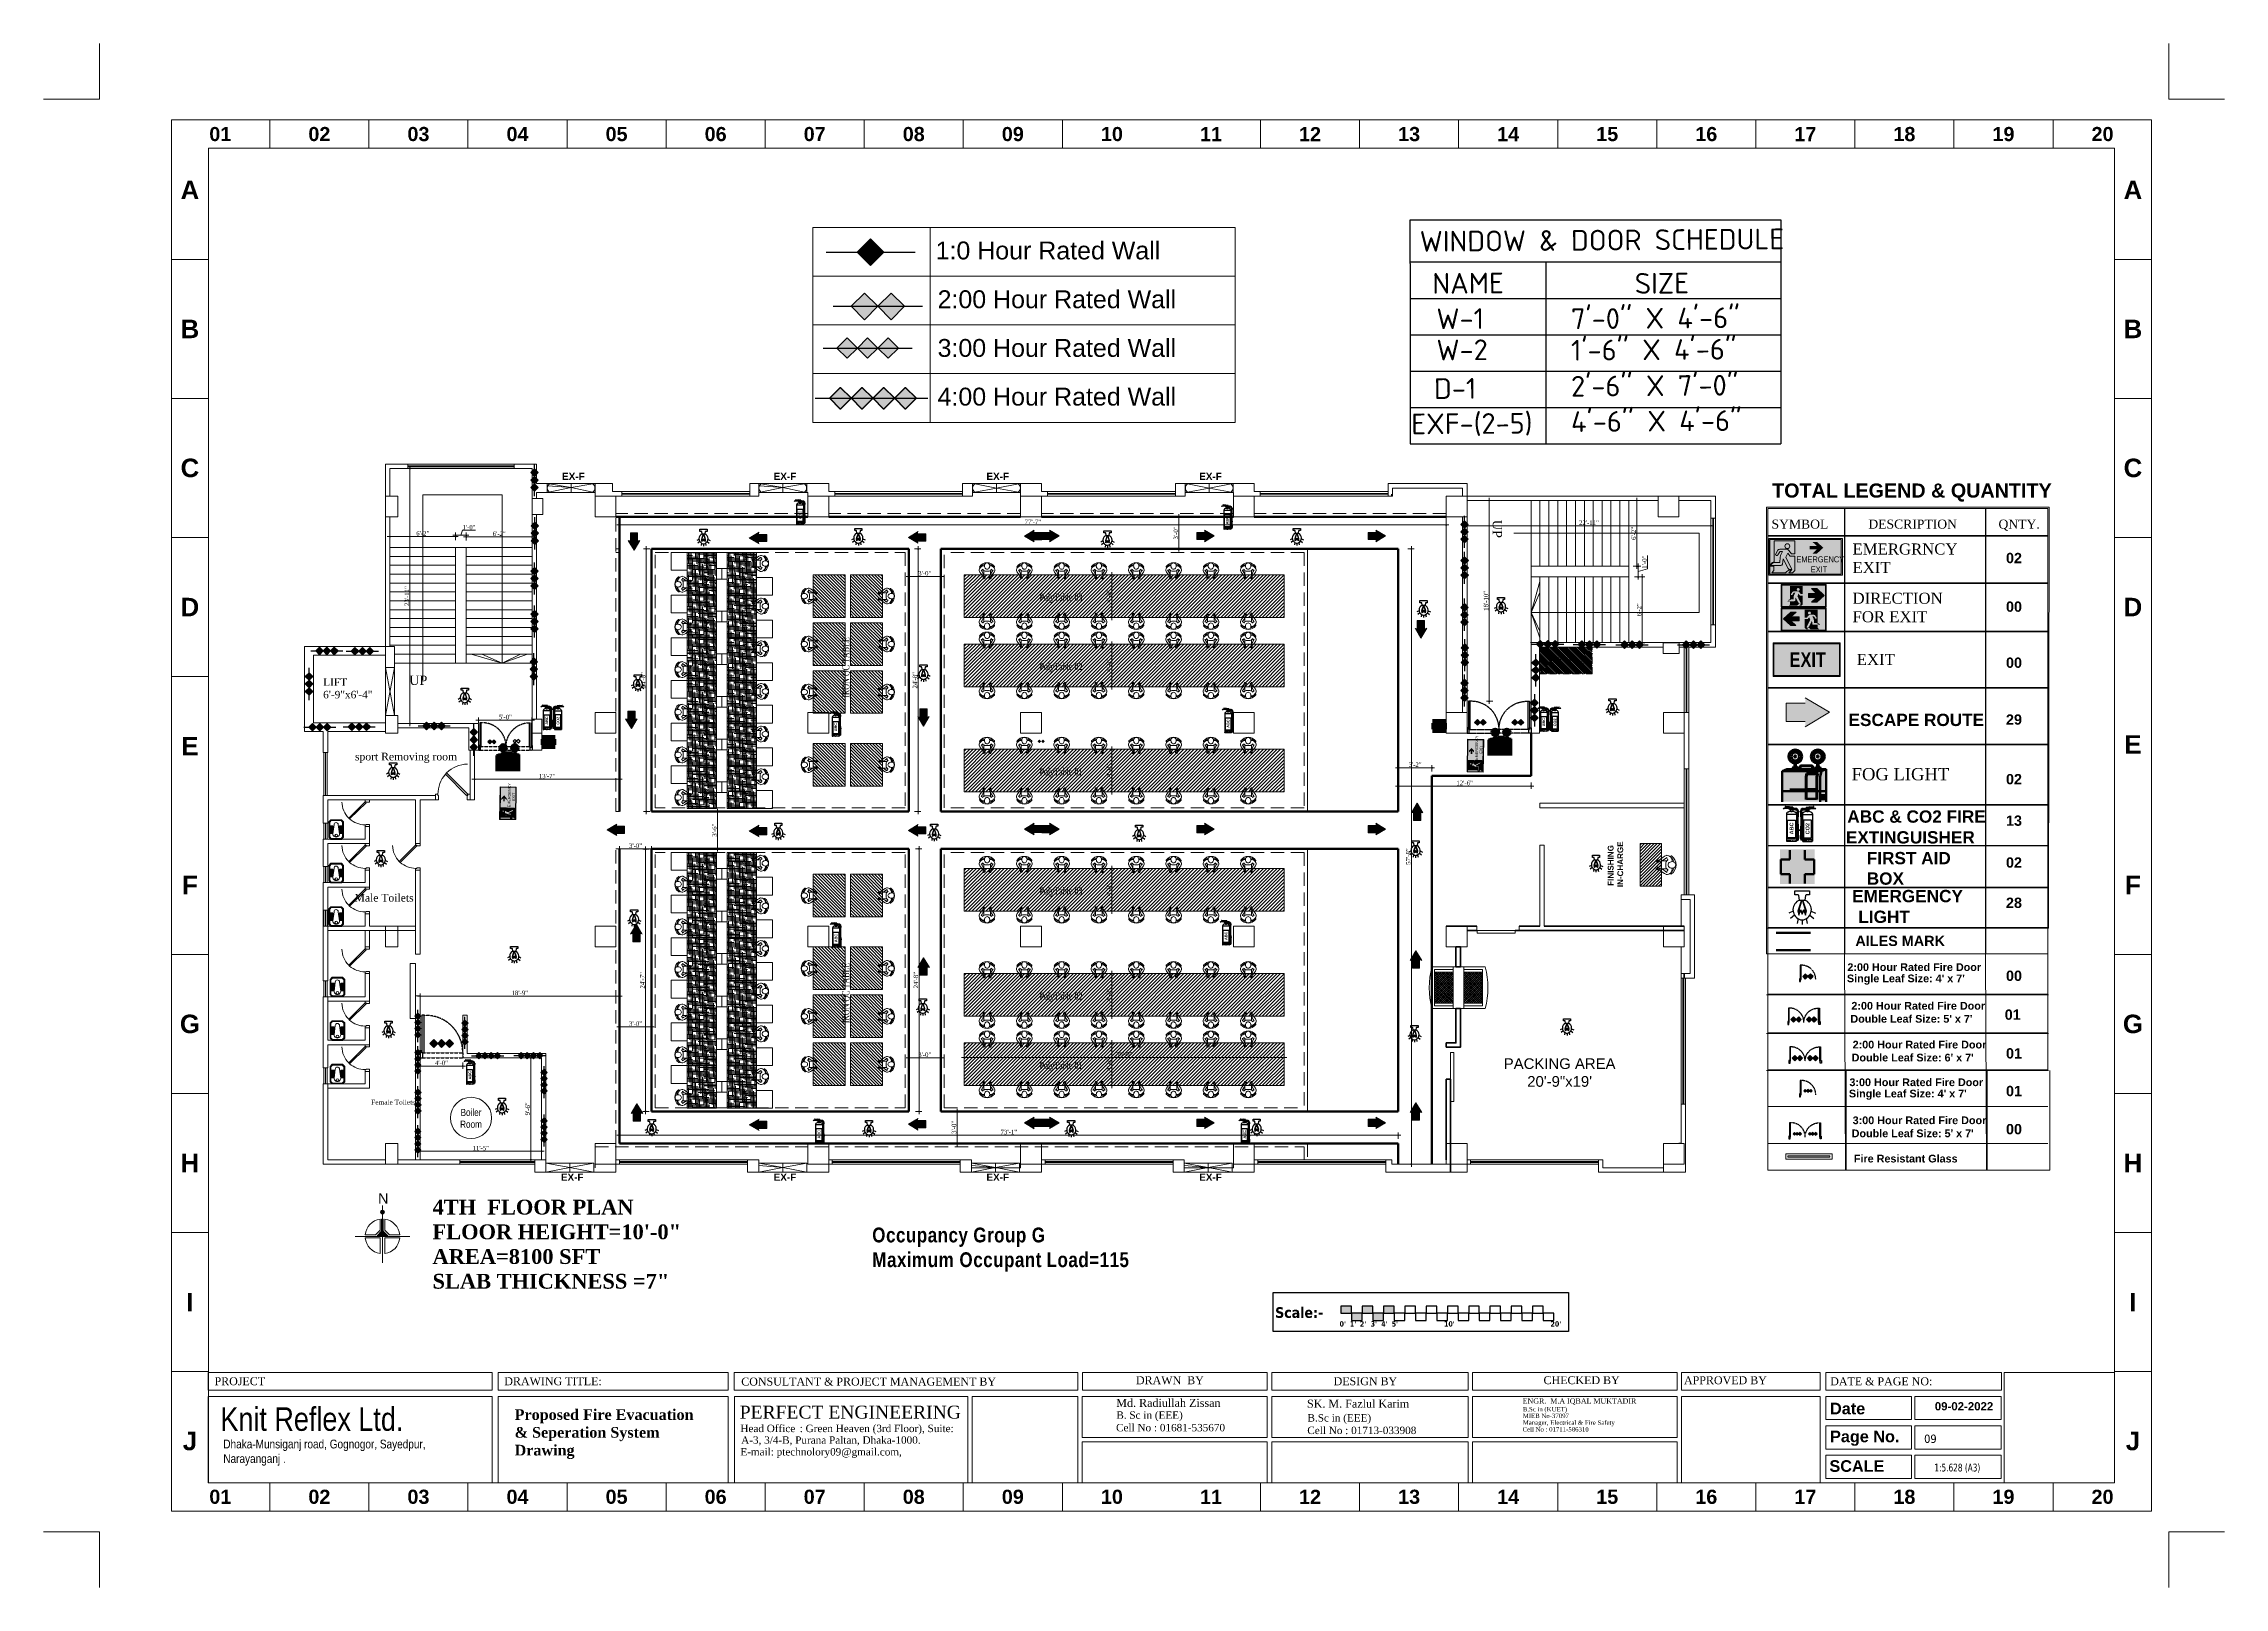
# Model space of a CAD drawing. Header units: inches. Extents: x -250485 to 735580, y -140410 to 288049.
# Drawn here: x 39441 to 41895, y 20754 to 22491 of the extents above; entities that cross this region are included whole.
import ezdxf

# ---------------------------------------------------------------- set-up
doc = ezdxf.new("R2010")
doc.units = ezdxf.units.IN
doc.header["$MEASUREMENT"] = 0
doc.header["$PDMODE"] = 35
for name, pattern in [('BORDER2', [0.875, 0.25, -0.125, 0.25, -0.125, 0, -0.125]), ('CONTINOUS', [0]), ('DASH', [0.35, 0.25, -0.1]), ('DASHED', [0.75, 0.5, -0.25])]:
    doc.linetypes.add(name, pattern=pattern)
doc.layers.get('0').update_dxf_attribs({"lineweight": 0})
doc.layers.get('Defpoints').update_dxf_attribs({"lineweight": 0})
for name, color, linetype in [('-TB', 7, 'Continuous'), ('A Furniture', 7, 'Continuous'), ('bp door', 40, 'Continuous'), ('fire rated wall', 7, 'Continuous'), ('FIREACC', 30, 'Continuous'), ('legend', 7, 'Continuous'), ('OUTSIDE', 253, 'Continuous')]:
    doc.layers.add(name, color=color, linetype=linetype)
for name, color, linetype, lineweight in [('A stair', 210, 'Continuous', 0), ('A WALL', 7, 'Continuous', 35), ('A window', 150, 'Continuous', 0), ('A-Text', 7, 'Continuous', 0), ('AN-TEXT', 251, 'Continuous', 15), ('COLUMN-2', 102, 'Continuous', 0), ('DIM 01', 250, 'Continuous', 9), ('DIM.', 251, 'Continuous', 5), ('DIM_WORKING', 7, 'Continuous', 0), ('DOOR', 222, 'Continuous', 0), ('elev-FRONT', 252, 'Continuous', 30), ('Emergency Light', 251, 'Continuous', 15), ('EPTPP7', 6, 'Continuous', 0), ('evacuation plan', 162, 'Continuous', 13), ('FF-VALVES', 170, 'Continuous', 18), ('FURNITURE', 144, 'Continuous', 0), ('hosebox', 10, 'Continuous', 0), ('illustr-TOILET FIXTURE', 252, 'Continuous', 0), ('Inline', 7, 'Continuous', 0), ('Intercom Conduit', 40, 'Continuous', 0), ('Layer1', 134, 'Continuous', 0), ('Machine', 222, 'Continuous', 0), ('MAN', 215, 'Continuous', 0), ('Outline', 7, 'Continuous', 0), ('Pipe 150 mm', 1, 'Continuous', 25), ('plater', 253, 'Continuous', 25), ('PROJ NAME', 7, 'Continuous', 0), ('Rack', 160, 'BORDER2', 0), ('Road', 7, 'DASHED', 0), ('Scale', 7, 'Continuous', 0), ('Scale_Text', 7, 'Continuous', 0), ('sheet', 7, 'Continuous', 15), ('Stair', 171, 'Continuous', 0), ('Stair.', 134, 'Continuous', 9), ('SYMBLE', 86, 'Continuous', 0), ('T-NOTE', 201, 'Continuous', 25), ('Table', 244, 'Continuous', 0), ('TEX', 7, 'Continuous', 0), ('Text', 7, 'Continuous', 0), ('TEXT_TITLEBOX', 7, 'Continuous', 13), ('Titelblk', 7, 'Continuous', 25), ('TITLE', 7, 'Continuous', 20), ('wall', 7, 'Continuous', 0), ('WALL (I)', 7, 'Continuous', 0), ('window', 140, 'Continuous', 0)]:
    doc.layers.add(name, color=color, linetype=linetype, lineweight=lineweight)
doc.layers.add('Green', color=7, linetype='Continuous', lineweight=0, true_color=0x63bd38)
doc.styles.add('ARCH', font='times.ttf')
doc.styles.add('ARIAL', font='times.ttf')
doc.styles.add('arial narrow', font='tahoma.ttf')
doc.styles.add('DIM-3', font='arial.ttf', dxfattribs={"width": 0.8, "height": 6})
doc.styles.add('isop', font='isocpeur.ttf')
doc.styles.add('legend', font='arial.ttf')
doc.styles.add('MONOTEXT', font='txt')
doc.styles.add('MtXpl_Times_New_Roma', font='times.ttf')
doc.styles.add('REG', font='times.ttf')
doc.styles.add('RS', font='arial.ttf')
doc.styles.add('SHT-TEXT-1', font='times.ttf', dxfattribs={"height": 12})
doc.styles.get("Standard").update_dxf_attribs({"font": 'arialbd.ttf', "height": 24})
doc.styles.add('style1', font='arial.ttf')
doc.styles.add('STYLE3', font='arial.ttf', dxfattribs={"width": 0.75})
doc.styles.add('TEXT', font='arial.ttf')
doc.styles.add('Verdana', font='verdana.ttf')
doc.dimstyles.new('Dim-Pres', dxfattribs={"dimtxt": 5.5, "dimasz": 2, "dimexe": 1.5, "dimexo": 1.5, "dimgap": 1, "dimtad": 3, "dimdec": 0, "dimzin": 3, "dimdsep": 46, "dimlunit": 4, "dimtxsty": 'REG', "dimblk": 'point', "dimcen": 2, "dimclrd": 256, "dimclre": 256, "dimclrt": 7, "dimadec": 0, "dimazin": 0, "dimtfac": 0.75, "dimtdec": 0, "dimtmove": 1, "dimatfit": 3, "dimldrblk": 'point', "dimfxl": 0, "dimtolj": 1, "dimtzin": 0, "dimlwd": -1, "dimlwe": -1, "dimarcsym": 1})
pattern_1 = [(135, (33763.2545, 18814.8975), (-1.76776695, -1.76776695), [])]
pattern_2 = [(135, (33763.2545, 18868.8975), (-1.76776695, -1.76776695), [])]
pattern_3 = [(135, (33763.2545, 18922.8975), (-1.76776695, -1.76776695), [])]
pattern_4 = [(135, (33763.2545, 19004.7043), (-1.76776695, -1.76776695), [])]

msp = doc.modelspace()

# ---------------------------------------------------------------- texts
at = {"layer": '-TB', "lineweight": 0, "insert": (41557.3, 20925.5), "char_height": 9.37, "width": 48.216, "attachment_point": 1, "style": 'arial narrow'}
msp.add_mtext('09', dxfattribs=at)
at = {"color": 7, "attachment_point": 4}
for s, insert, char_height, width in [('{\\fTimes New Roman|b1|i0|c0|p18;4TH  FLOOR PLAN \\PFLOOR HEIGHT=10\'-0"\\PAREA=8100 SFT \\PSLAB THICKNESS =7"}', (39878.3, 21139.7), 16.69, 651.895), ('{\\fArial Narrow|b1|i0|c0|p34;\\T1.05;Occupancy Group G\\PMaximum Occupant Load=115\\P\\P\\fStaccato222 BT|b0|i0|c0|p66;\\T1;\\P\\fRomantic|b0|i0|c2|p2;\\H0.5455x;  }', (40373.2, 21095.8), 16.69, 512.592), ('{\\fTimes New Roman|b1|i0|c0|p18;Proposed Fire Evacuation \\P& Seperation System \\PDrawing}', (39970.7, 20926), 12, 512.592)]:
    msp.add_mtext(s, dxfattribs=dict(at, insert=insert, char_height=char_height, width=width))
at = {"layer": 'A Furniture', "color": 7, "lineweight": 13, "insert": (41218.6, 21566.1), "char_height": 6.5, "width": 62.793, "attachment_point": 8, "rotation": 89.9997}
msp.add_mtext('FINISHING\\P IN-CHARGE ', dxfattribs=at)
at = {"layer": 'A Furniture', "color": 7, "lineweight": 13, "insert": (41147, 21349), "char_height": 12, "width": 259.187, "attachment_point": 2, "style": 'style1'}
msp.add_mtext('PACKING AREA \\P20\'-9"x19\'', dxfattribs=at)
at = {"layer": 'A stair', "color": 7, "ltscale": 30, "insert": (39755.2, 21776.7, 0), "char_height": 8.448, "width": 13.94, "attachment_point": 1, "style": 'ARCH'}
msp.add_mtext('LIFT 6\'-9"x6\'-4"', dxfattribs=at)
at = {"layer": 'A-Text', "color": 7, "insert": (39822.8, 21185.5), "char_height": 11.7, "attachment_point": 2, "rotation": 180, "style": 'RS'}
msp.add_mtext('N', dxfattribs=at)
at = {"layer": 'AN-TEXT', "lineweight": 25, "attachment_point": 1, "style": 'isop'}
for s, insert, char_height, width in [('{\\fTahoma|b1|i0|c0|p34;\\C7;Scale:-}', (40826.8, 21068.9), 12, 50.548), ("{\\fTahoma|b1|i0|c0|p34;\\C7;0'}", (40899.3, 21053.1), 6, 8.245), ("{\\fTahoma|b1|i0|c0|p34;\\C7;1'}", (40910.9, 21053.1), 6, 8.245), ("{\\fTahoma|b1|i0|c0|p34;\\C7;2'}", (40922.2, 21053.1), 6, 8.245), ("{\\fTahoma|b1|i0|c0|p34;\\C7;3'}", (40934.3, 21053.1), 6, 8.245), ("{\\fTahoma|b1|i0|c0|p34;\\C7;4'}", (40946.2, 21053.1), 6, 8.245), ("{\\fTahoma|b1|i0|c0|p34;\\C7;5'}", (40958, 21053.1), 6, 8.245), ("{\\fTahoma|b1|i0|c0|p34;\\C7;10'}", (41016.9, 21053.1), 6, 8.245), ("{\\fTahoma|b1|i0|c0|p34;\\C7;20'}", (41136.7, 21053.1), 6, 8.245)]:
    msp.add_mtext(s, dxfattribs=dict(at, insert=insert, char_height=char_height, width=width))
at = {"layer": 'DIM.', "color": 5, "lineweight": 13, "insert": (39742.5, 20920.7), "char_height": 26.514, "width": 718.204, "attachment_point": 5, "style": 'TEXT'}
msp.add_mtext('{\\fArial Narrow|b0|i0|c0|p34;Knit Reflex Ltd.\\C256;\\P\\pt9.95235;\\fSwis721 BT|b1|i0|c0|p34;\\C7; }', dxfattribs=at)
at = {"layer": 'evacuation plan', "color": 11, "lineweight": -2, "true_color": 0xf27172, "style": 'MtXpl_Times_New_Roma'}
for s, height, p in [('SYMBOL', 10.16, (41385.5, 21945.2)), ('DESCRIPTION', 10.158, (41494.5, 21945.2)), ('QNTY.', 10.16, (41641, 21945.2)), ('EMERGRNCY', 12.46, (41476.7, 21916)), ('EXIT', 12.46, (41476.7, 21895.2)), ('DIRECTION', 12.46, (41476.7, 21860.6)), ('FOR EXIT', 12.46, (41476.7, 21839.8)), (' EXIT', 12.46, (41476.7, 21791.7)), ('FOG LIGHT', 13.85, (41475.7, 21661.9))]:
    msp.add_text(s, height=height, dxfattribs=at).set_placement(p)
at = {"layer": 'evacuation plan', "color": 11, "lineweight": -2, "true_color": 0xf27172}
for s, height, p in [('02', 11.6, (41649.4, 21906.3)), ('00', 11.6, (41649.4, 21851.6)), ('00', 11.6, (41649.4, 21788.5)), ('ESCAPE ROUTE', 13.849, (41472.2, 21723)), ('29', 11.6, (41649.4, 21724.5)), ('02', 11.6, (41649.4, 21657.4)), ('ABC & CO2 FIRE', 13.849, (41470.8, 21614.2)), ('EXTINGUISHER', 13.849, (41469.2, 21590.8)), ('13', 11.6, (41649.4, 21610.7)), ('FIRST AID', 13.85, (41492.7, 21567.4)), ('BOX', 13.85, (41492.7, 21544.4)), ('02', 11.6, (41649.4, 21563.6)), ('EMERGENCY', 13.85, (41476.3, 21524.7)), ('28', 11.6, (41649.4, 21518.3)), (' LIGHT', 13.85, (41477.8, 21501.4)), ('AILES MARK', 11.6, (41479.9, 21475.4)), ('2:00 Hour Rated Fire Door', 8.694, (41470.9, 21447.3)), ("Single Leaf Size: 4' x 7'", 8.694, (41470.4, 21434.6)), ('00', 11.6, (41649.4, 21436.1)), ('2:00 Hour Rated Fire Door', 8.694, (41475.4, 21403.8)), ("Double Leaf Size: 5' x 7'", 8.694, (41474.3, 21389.1)), ('01', 11.6, (41648, 21392.4)), ('2:00 Hour Rated Fire Door', 8.694, (41476.8, 21360.1)), ('01', 11.6, (41649.4, 21348.8)), ("Double Leaf Size: 6' x 7'", 8.694, (41475.7, 21345.5)), ("Single Leaf Size: 4' x 7'", 8.694, (41472.6, 21305)), ('3:00 Hour Rated Fire Door', 8.694, (41473.2, 21317.7)), ('01', 11.6, (41649.4, 21306.4)), ('3:00 Hour Rated Fire Door', 8.694, (41476.8, 21274.9)), ("Double Leaf Size: 5' x 7'", 8.694, (41475.7, 21260.2)), ('00', 11.6, (41649.4, 21263.5)), ('Fire Resistant Glass', 8.694, (41478.2, 21231.8))]:
    msp.add_text(s, height=height, dxfattribs=at).set_placement(p)
at = {"layer": 'FF-VALVES', "color": 7, "style": 'arial narrow', "width": 0.8}
msp.add_text('1:5.628 (A3)', height=8.753, dxfattribs=at).set_placement((41568.8, 20884))
at = {"layer": 'legend', "style": 'legend'}
for s, p in [('1:0 Hour Rated Wall', (40444.6, 22248.2)), ('2:00 Hour Rated Wall', (40446.8, 22193.3)), ('3:00 Hour Rated Wall', (40446.8, 22138.5)), ('4:00 Hour Rated Wall', (40446.8, 22083.7))]:
    msp.add_text(s, height=20.107, dxfattribs=at).set_placement(p)
at = {"layer": 'PROJ NAME', "color": 7, "style": 'ARIAL'}
for s, height, p in [('DB BOX', 7.58, (41134.2, 21793.2)), ('sport Removing room', 8.666, (39791, 21684.3)), ('Male Toilets', 8.666, (39790.5, 21525.4)), ('Female Toilets', 5.416, (39809.2, 21296.9))]:
    msp.add_text(s, height=height, dxfattribs=at).set_placement(p)
at = {"layer": 'SYMBLE', "color": 7, "ltscale": 30, "insert": (41082.2, 21955.1), "char_height": 10.56, "width": 17.425, "attachment_point": 1, "rotation": 270, "style": 'ARCH'}
msp.add_mtext('UP', dxfattribs=at)
at = {"layer": 'SYMBLE', "color": 7, "ltscale": 30, "insert": (39852.1, 21779.8), "char_height": 10.56, "width": 17.425, "attachment_point": 1, "style": 'ARCH'}
msp.add_mtext('UP', dxfattribs=at)
at = {"layer": 'T-NOTE', "color": 7, "lineweight": -2}
msp.add_text('TOTAL LEGEND & QUANTITY', height=15.903, dxfattribs=at).set_placement((41386.2, 21980.1))
at = {"layer": 'TEX', "color": 7, "lineweight": 0, "ltscale": 5, "transparency": 33554687, "char_height": 8, "width": 99.062, "attachment_point": 8, "style": 'Verdana'}
for s, insert in [('{\\fArial|b1|i0|c0|p34;\\C5;EX-F}', (40036.8, 22000)), ('{\\fArial|b1|i0|c0|p34;\\C5;EX-F}', (40275, 22000)), ('{\\fArial|b1|i0|c0|p34;\\C5;EX-F}', (40514.5, 22000)), ('{\\fArial|b1|i0|c0|p34;\\C5;EX-F}', (40754, 22000)), ('{\\fArial Narrow|b0|i0|c0|p34;\\C5;Boiler\\PRoom}', (39921.6, 21270.7)), ('{\\fArial|b1|i0|c0|p34;\\C5;EX-F}', (40035.5, 21211.2)), ('{\\fArial|b1|i0|c0|p34;\\C5;EX-F}', (40275, 21211.2)), ('{\\fArial|b1|i0|c0|p34;\\C5;EX-F}', (40514.5, 21211.2)), ('{\\fArial|b1|i0|c0|p34;\\C5;EX-F}', (40754, 21211.2))]:
    msp.add_mtext(s, dxfattribs=dict(at, insert=insert))
at = {"layer": 'TEX', "color": 7, "char_height": 7.874, "width": 92.727, "attachment_point": 2, "style": 'STYLE3'}
for s, insert in [('{\\fTimes New Roman|b0|i0|c0|p18;PolyTable 03}', (40585.7, 21872)), ('{\\fTimes New Roman|b0|i0|c0|p18;PolyTable 02}', (40585.7, 21794)), ('{\\fTimes New Roman|b0|i0|c0|p18;PolyTable 01}', (40585.7, 21675.5)), ('{\\fTimes New Roman|b0|i0|c0|p18;PolyTable 03}', (40585.7, 21541.5)), ('{\\fTimes New Roman|b0|i0|c0|p18;PolyTable 02}', (40585.7, 21423)), ('{\\fTimes New Roman|b0|i0|c0|p18;PolyTable 01}', (40585.7, 21345))]:
    msp.add_mtext(s, dxfattribs=dict(at, insert=insert))
at = {"layer": 'TEX', "color": 7, "char_height": 7.874, "width": 92.727, "attachment_point": 2, "rotation": 90, "style": 'STYLE3'}
for insert in [(40339.6, 21788.9), (40339.6, 21422.6)]:
    msp.add_mtext('{\\fTimes New Roman|b0|i0|c0|p18;IRON QC TABLE} ', dxfattribs=dict(at, insert=insert))
at = {"layer": 'Text', "color": 7, "char_height": 6, "width": 36.752, "attachment_point": 2, "rotation": 270, "style": 'style1'}
for insert in [(40189.2, 21895.9), (40233.2, 21895.4), (40189.2, 21847.9), (40233.2, 21847.4), (40189.2, 21799.9), (40233.2, 21799.4), (40189.2, 21751.9), (40233.2, 21751.4), (40189.2, 21703.9), (40233.2, 21703.4), (40189.2, 21655.9), (40233.2, 21655.4), (40189.2, 21558.4), (40233.2, 21557.9), (40189.2, 21510.4), (40233.2, 21509.9), (40189.2, 21462.4), (40233.2, 21461.9), (40189.2, 21414.4), (40233.2, 21413.9), (40189.2, 21366.4), (40233.2, 21365.9), (40189.2, 21318.4), (40233.2, 21317.9)]:
    msp.add_mtext('{\\fArial|b0|i0|c0|p34;Iron Table}', dxfattribs=dict(at, insert=insert))
at = {"layer": 'Text', "color": 56, "insert": (39642.8, 20905.2), "char_height": 9.848, "width": 377.517, "attachment_point": 4, "style": 'MONOTEXT'}
msp.add_mtext('{\\fArial Narrow|b0|i0|c0|p34;\\C7;Dhaka-Munsiganj road, Gognogor, Sayedpur, \\PNarayanganj .}', dxfattribs=at)
at = {"layer": 'TEXT_TITLEBOX', "lineweight": 25, "style": 'SHT-TEXT-1'}
for s, height, p in [('PROJECT', 8.92, (39632.9, 20981.1)), ('DRAWING TITLE:', 8.923, (39959.1, 20981.1)), ('CONSULTANT & PROJECT MANAGEMENT BY', 8.923, (40225.8, 20980.7)), ('DRAWN  BY', 8.92, (40670.1, 20982.2)), ('DESIGN BY', 8.92, (40892.6, 20981.1)), ('CHECKED BY', 8.92, (41128.9, 20982.3)), ('APPROVED BY', 8.923, (41287, 20982.2)), ('DATE & PAGE NO:', 8.923, (41451.6, 20981)), ('Md. Radiullah Zissan', 8.997, (40647.9, 20956.7)), ('SK. M. Fazlul Karim', 8.997, (40862.6, 20955.8)), ('ENGR.  M.A IQBAL MUKTADIR', 5.865, (41105.4, 20960.4)), ('B. Sc in (EEE)', 8.331, (40648, 20943.3)), ('B.Sc in (EEE)', 8.331, (40863.2, 20940.2)), ('B.Sc in (KUET)', 4.998, (41105.5, 20951.6)), ('MIEB No-37097', 4.998, (41105.5, 20944.1)), ('Manager, Electrical & Fire Safety', 4.998, (41105.5, 20936.5)), ('Cell No : 01681-535670', 8.331, (40647.7, 20929.2)), ('Cell No : 01713-033908', 8.331, (40863, 20926.1)), ('Cell No : 01711-586310', 4.998, (41105.3, 20928.9))]:
    msp.add_text(s, height=height, dxfattribs=at).set_placement(p)
at = {"layer": 'TEXT_TITLEBOX', "color": 1, "lineweight": 25, "style": 'SHT-TEXT-1'}
msp.add_text('PERFECT ENGINEERING', height=14.578, dxfattribs=at).set_placement((40224.1, 20943.5))
at = {"layer": 'TEXT_TITLEBOX', "lineweight": 25}
for s, height, p in [('Date', 13.06, (41451.4, 20948.3)), ('09-02-2022', 9.21, (41569.3, 20952.8)), ('Page No.', 13.06, (41451.4, 20916.9))]:
    msp.add_text(s, height=height, dxfattribs=at).set_placement(p)
at = {"layer": 'TEXT_TITLEBOX', "color": 7, "lineweight": 25, "style": 'SHT-TEXT-1'}
for s, p in [('Head Office', (40224.8, 20928.3)), ('A-3, 3/4-B, Purana Paltan, Dhaka-1000.', (40225.7, 20915.2)), (': Green Heaven (3rd Floor), Suite:', (40291.6, 20928.3)), ('E-mail: ptechnolory09@gmail.com,', (40224.8, 20902))]:
    msp.add_text(s, height=8.33, dxfattribs=at).set_placement(p)
at = {"layer": 'TEXT_TITLEBOX', "color": 1, "lineweight": 25}
msp.add_text('SCALE', height=13.06, dxfattribs=at).set_placement((41450.7, 20883.6))

# ---------------------------------------------------------------- blocks, each defined once
blk = doc.blocks.new('30 door')
at = {"layer": 'DOOR'}
blk.add_lwpolyline([(-5, 28), (-5, 30), (0, 30), (0, 27.5), (-3.8, 27.5), (-3.8, 28), (-5, 28, 0.181643), (-22.3, 21.4), (-23.4, 20.4), (-5, 2), (-5, 0), (0, 0), (0, 2.5), (-3.8, 2.5), (-3.8, 2), (-5, 2), (-3.9, 3.1), (-22.3, 21.4), (-23.4, 20.4, 0.194724), (-31, 2.4, 0.196084)], format="xyb", dxfattribs=at)
blk = doc.blocks.new('HGJGHJ')
at = {"layer": 'FURNITURE', "linetype": 'Continuous'}
for p, q in [((30654.4, 4929), (30652, 4926.6)), ((30652, 4914.8), (30652, 4926.6)), ((30654.4, 4912.4), (30652, 4914.8)), ((30654.8, 4928), (30652.9, 4926.2)), ((30652.9, 4915.2), (30652.9, 4926.2)), ((30654.8, 4913.4), (30652.9, 4915.2)), ((30654.4, 4929), (30671.6, 4929)), ((30671.6, 4912.4), (30654.4, 4912.4)), ((30654.8, 4928), (30671.3, 4928)), ((30671.3, 4913.4), (30654.8, 4913.4)), ((30657.5, 4923.1), (30667.7, 4924.5)), ((30657.5, 4918.3), (30667.7, 4916.9)), ((30658.7, 4928), (30667.3, 4928)), ((30658.7, 4924.4), (30658.7, 4928)), ((30658.7, 4928), (30658.7, 4924.4)), ((30667.3, 4924.4), (30658.7, 4924.4)), ((30658.7, 4917), (30667.3, 4917)), ((30658.7, 4913.4), (30658.7, 4917)), ((30658.7, 4917), (30658.7, 4913.4)), ((30667.3, 4913.4), (30658.7, 4913.4)), ((30659.6, 4928), (30659.6, 4924.4)), ((30659.6, 4917), (30659.6, 4913.4)), ((30660.6, 4928), (30660.6, 4924.4)), ((30660.6, 4917), (30660.6, 4913.4)), ((30661.6, 4928), (30661.6, 4924.4)), ((30661.6, 4917), (30661.6, 4913.4)), ((30662.5, 4928), (30662.5, 4924.4)), ((30662.5, 4917), (30662.5, 4913.4)), ((30663.5, 4928), (30663.5, 4924.4)), ((30663.5, 4917), (30663.5, 4913.4)), ((30664.4, 4928), (30664.4, 4924.4)), ((30664.4, 4917), (30664.4, 4913.4)), ((30665.4, 4928), (30665.4, 4924.4)), ((30665.4, 4917), (30665.4, 4913.4)), ((30666.4, 4928), (30666.4, 4924.4)), ((30666.4, 4917), (30666.4, 4913.4)), ((30667.3, 4928), (30667.3, 4924.4)), ((30667.3, 4917), (30667.3, 4913.4)), ((30671.3, 4928), (30673.1, 4926.2)), ((30673.1, 4915.2), (30671.3, 4913.4)), ((30671.6, 4929), (30674.1, 4926.6)), ((30674.1, 4914.8), (30671.6, 4912.4)), ((30673.1, 4926.2), (30673.1, 4915.2)), ((30674.1, 4926.6), (30674.1, 4914.8))]:
    blk.add_line(p, q, dxfattribs=at)
blk.add_circle((30669.6, 4920.8), 1.4, dxfattribs=at)
for centre, radius, start, end in [((30657.5, 4920.7), 2.4, 90, 270), ((30667.7, 4920.7), 3.77, 269.8864, 90.1136)]:
    blk.add_arc(centre, radius, start, end, dxfattribs=at)
blk = doc.blocks.new('A$C2AA312A0')
at = {"layer": 'Machine'}
h = blk.add_hatch(dxfattribs=at)
h.set_pattern_fill('ANSI37', color=256, scale=14, style=0)
h.set_pattern_definition([(45, (-18586.5201, 15578.4727), (-1.23743687, 1.23743687), []), (135, (-18586.5201, 15578.4727), (-1.23743687, -1.23743687), [])])
h.paths.add_polyline_path([(17.5, 60), (-17.5, 60), (-17.5, 39), (17.5, 39)])
h.paths.add_polyline_path([(17.5, 27), (-17.5, 27), (-17.5, 6), (17.5, 6)])
for p, q in [((-23.5, 3), (-23.5, 63)), ((-17.5, 60), (-17.5, 39)), ((17.5, 39), (17.5, 60)), ((23.5, 63), (23.5, 3)), ((23.5, 39), (-23.5, 39)), ((23.5, 27), (-23.5, 27)), ((-17.5, 6), (-17.5, 27)), ((17.5, 27), (17.5, 6))]:
    blk.add_line(p, q, dxfattribs=at)
for points in [[(-20.5, 39), (-20.5, 60), (20.5, 60), (20.5, 39)], [(20.5, 27), (20.5, 6), (-20.5, 6), (-20.5, 27)]]:
    blk.add_lwpolyline(points, dxfattribs=at)
for centre, start, end in [((0, -27.5), 75.45, 104.55), ((0, 93.5), 255.45, 284.55)]:
    blk.add_arc(centre, 93.5, start, end, dxfattribs=at)
blk = doc.blocks.new('A$C0A385B62')
at = {"layer": 'MAN'}
for p, q in [((12.8, 13.8), (5.2, 13.8)), ((5.2, 8.7), (5.2, 13.8)), ((6.8, 9.5), (11.3, 9.5)), ((12.8, 8.7), (12.8, 13.8))]:
    blk.add_line(p, q, dxfattribs=at)
for centre, major_axis, ratio, start_param, end_param in [((5.4, 8.9), (3.82, -3.82), 1, 3.892704, 5.607304), ((16.3, 2.7), (12.3, 12.3), 1, 1.534761, 1.981495), ((1.2, 4.6), (0.486, -0.486), 1, 1.452986, 4.552069), ((9, 10.5), (7.43, 7.43), 1, 3.004593, 4.850456), ((9.1, 10.5), (6.48, -6.48), 1, 4.573278, 5.207423), ((-10.8, 19.8), (12.1, 12.1), 1, -1.500161, -1.035997), ((2.6, 6.9), (1.22, 1.22), 1, -0.491791, 1.062111), ((6.3, 17), (1.33, -1.33), 1, 3.011756, 4.336791), ((7.6, 6), (2.55, 2.55), 1, 1.002801, 1.964608), ((3.5, 16.2), (0.744, -0.744), 1, 0.12019, 0.903179), ((5.4, 18.3), (0.213, 0.213), 1, -0.990366, 1.743844), ((6.7, 17.3), (1.01, 1.01), 1, 1.590737, 2.798433), ((3, 20.9), (3.42, 3.42), 1, 4.442782, 4.759624), ((8.7, 14.6), (2.19, -2.19), 1, 3.016096, 3.635716), ((9, 3.3), (2.16, -2.16), 1, 3.851468, 7.14293), ((9, 3.6), (0, 3.84), 0.793116, 4.700072, 7.865366), ((6.7, 17.3), (0.22, -0.22), 1, 6.040082, 8.853084), ((11.4, 17.3), (0.22, 0.22), 1, 0.571694, 3.384696), ((9.3, 14.6), (2.19, 2.19), 1, -0.494124, 0.125496), ((10.5, 6), (2.55, 2.55), 1, -0.393812, 0.567995), ((53, 68.5), (46.4, -46.4), 1, 4.811956, 4.835194), ((9, 10.5), (6.48, -6.48), 1, 5.787108, 6.421253), ((12.6, 8.9), (3.82, 3.82), 1, 3.82371, 5.532074), ((12.7, 18.3), (0.213, -0.213), 1, 1.397749, 4.131959), ((28.9, 19.8), (12.1, 12.1), 1, 2.606793, 3.070957), ((11.3, 17.3), (1.01, 1.01), 1, -1.227636, -0.01994), ((11.8, 17), (1.33, 1.33), 1, -1.195198, 0.129837), ((14.5, 16.2), (0.744, 0.744), 1, 2.238414, 3.021402), ((1.8, 2.7), (12.3, 12.3), 1, -0.410698, 0.036036), ((15.5, 6.9), (1.22, -1.22), 1, 2.079482, 3.633383), ((16.9, 4.6), (0.475, 0.475), 1, -1.432729, 1.708864)]:
    blk.add_ellipse(centre, major_axis=major_axis, ratio=ratio, start_param=start_param, end_param=end_param, dxfattribs=at)
blk = doc.blocks.new('dot')
at = {"color": 4}
for p, q in [((-1.5, 0), (1.5, 0)), ((0, 1.5), (0, -1.5))]:
    blk.add_line(p, q, dxfattribs=at)
at = {"color": 6, "const_width": 0.5}
blk.add_lwpolyline([(-0.25, 0, 1), (0.25, 0, 1)], format="xyb", close=True, dxfattribs=at)
blk = doc.blocks.new('point')
blk.add_blockref('dot', (0, 0))
blk = doc.blocks.new('*D87')
at = {"layer": 'Defpoints', "color": 0, "ltscale": 30, "transparency": 16777216}
for p in [(40644.3, 21366.3), (40643.1, 21318.3), (40644.3, 21318.3)]:
    blk.add_point(p, dxfattribs=at)
at = {"layer": 'DIM_WORKING', "ltscale": 30, "transparency": 16777216}
for p, q in [((40642.8, 21366.3), (40641.6, 21366.3)), ((40643.1, 21364.3), (40643.1, 21320.3)), ((40642.8, 21318.3), (40641.6, 21318.3))]:
    blk.add_line(p, q, dxfattribs=at)
at = {"layer": 'DIM_WORKING', "ltscale": 30, "transparency": 16777216, "xscale": 2, "yscale": 2, "zscale": 2}
for p, rotation in [((40643.1, 21366.3), 90), ((40643.1, 21318.3), 270)]:
    blk.add_blockref('point', p, dxfattribs=dict(at, rotation=rotation))
at = {"layer": 'DIM_WORKING', "color": 7, "ltscale": 30, "transparency": 16777216, "insert": (40639.5, 21342.3), "char_height": 5, "attachment_point": 5, "rotation": 90, "style": 'REG'}
blk.add_mtext('\\A1;4\'-0"', dxfattribs=at)
blk = doc.blocks.new('*D88')
at = {"layer": 'Defpoints', "color": 0, "ltscale": 30, "transparency": 16777216}
for p in [(40476.8, 21347.2), (40836.8, 21350.1), (40836.8, 21347.2)]:
    blk.add_point(p, dxfattribs=at)
at = {"layer": 'DIM_WORKING', "ltscale": 30, "transparency": 16777216}
for p, q in [((40476.8, 21348.7), (40476.8, 21351.6)), ((40478.8, 21350.1), (40834.8, 21350.1)), ((40836.8, 21348.7), (40836.8, 21351.6))]:
    blk.add_line(p, q, dxfattribs=at)
at = {"layer": 'DIM_WORKING', "ltscale": 30, "transparency": 16777216, "xscale": 2, "yscale": 2, "zscale": 2, "rotation": 180}
blk.add_blockref('point', (40476.8, 21350.1), dxfattribs=at)
at = {"layer": 'DIM_WORKING', "ltscale": 30, "transparency": 16777216, "xscale": 2, "yscale": 2, "zscale": 2}
blk.add_blockref('point', (40836.8, 21350.1), dxfattribs=at)
at = {"layer": 'DIM_WORKING', "color": 7, "ltscale": 30, "transparency": 16777216, "insert": (40656.8, 21353.6), "char_height": 5, "attachment_point": 5, "style": 'REG'}
blk.add_mtext('\\A1;30\'-0"', dxfattribs=at)
blk = doc.blocks.new('*D89')
at = {"layer": 'Defpoints', "color": 0, "ltscale": 30, "transparency": 16777216}
for p in [(40718.6, 21958.3), (40718.4, 21922.3), (40718.6, 21922.3)]:
    blk.add_point(p, dxfattribs=at)
at = {"layer": 'DIM_WORKING', "ltscale": 30, "transparency": 16777216}
for p, q in [((40717.1, 21958.3), (40716.9, 21958.3)), ((40718.4, 21956.3), (40718.4, 21924.3)), ((40717.1, 21922.3), (40716.9, 21922.3))]:
    blk.add_line(p, q, dxfattribs=at)
at = {"layer": 'DIM_WORKING', "ltscale": 30, "transparency": 16777216, "xscale": 2, "yscale": 2, "zscale": 2}
for p, rotation in [((40718.4, 21958.3), 90), ((40718.4, 21922.3), 270)]:
    blk.add_blockref('point', p, dxfattribs=dict(at, rotation=rotation))
at = {"layer": 'DIM_WORKING', "color": 7, "ltscale": 30, "transparency": 16777216, "insert": (40714.9, 21940.3), "char_height": 5, "attachment_point": 5, "rotation": 90, "style": 'REG'}
blk.add_mtext('\\A1;3\'-0"', dxfattribs=at)
blk = doc.blocks.new('*D90')
at = {"layer": 'Defpoints', "color": 0, "ltscale": 30, "transparency": 16777216}
for p in [(40194.2, 21626.8), (40191.6, 21584.8), (40199.1, 21584.8)]:
    blk.add_point(p, dxfattribs=at)
at = {"layer": 'DIM_WORKING', "ltscale": 30, "transparency": 16777216}
for p, q in [((40195.7, 21626.8), (40200.6, 21626.8)), ((40199.1, 21624.8), (40199.1, 21586.8)), ((40193.1, 21584.8), (40200.6, 21584.8))]:
    blk.add_line(p, q, dxfattribs=at)
at = {"layer": 'DIM_WORKING', "ltscale": 30, "transparency": 16777216, "xscale": 2, "yscale": 2, "zscale": 2}
for p, rotation in [((40199.1, 21626.8), 90), ((40199.1, 21584.8), 270)]:
    blk.add_blockref('point', p, dxfattribs=dict(at, rotation=rotation))
at = {"layer": 'DIM_WORKING', "color": 7, "ltscale": 30, "transparency": 16777216, "insert": (40195.6, 21605.8), "char_height": 5, "attachment_point": 5, "rotation": 90, "style": 'REG'}
blk.add_mtext('\\A1;3\'-6"', dxfattribs=at)
blk = doc.blocks.new('*D91')
at = {"layer": 'Defpoints', "color": 0, "ltscale": 30, "transparency": 16777216}
for p in [(40644.3, 21444.3), (40643.1, 21396.3), (40644.3, 21396.3)]:
    blk.add_point(p, dxfattribs=at)
at = {"layer": 'DIM_WORKING', "ltscale": 30, "transparency": 16777216}
for p, q in [((40642.8, 21444.3), (40641.6, 21444.3)), ((40643.1, 21442.3), (40643.1, 21398.3)), ((40642.8, 21396.3), (40641.6, 21396.3))]:
    blk.add_line(p, q, dxfattribs=at)
at = {"layer": 'DIM_WORKING', "ltscale": 30, "transparency": 16777216, "xscale": 2, "yscale": 2, "zscale": 2}
for p, rotation in [((40643.1, 21444.3), 90), ((40643.1, 21396.3), 270)]:
    blk.add_blockref('point', p, dxfattribs=dict(at, rotation=rotation))
at = {"layer": 'DIM_WORKING', "color": 7, "ltscale": 30, "transparency": 16777216, "insert": (40639.5, 21420.3), "char_height": 5, "attachment_point": 5, "rotation": 90, "style": 'REG'}
blk.add_mtext('\\A1;4\'-0"', dxfattribs=at)
blk = doc.blocks.new('*D92')
at = {"layer": 'Defpoints', "color": 0, "ltscale": 30, "transparency": 16777216}
for p in [(40644.3, 21562.8), (40643.1, 21514.8), (40644.3, 21514.8)]:
    blk.add_point(p, dxfattribs=at)
at = {"layer": 'DIM_WORKING', "ltscale": 30, "transparency": 16777216}
for p, q in [((40642.8, 21562.8), (40641.6, 21562.8)), ((40643.1, 21560.8), (40643.1, 21516.8)), ((40642.8, 21514.8), (40641.6, 21514.8))]:
    blk.add_line(p, q, dxfattribs=at)
at = {"layer": 'DIM_WORKING', "ltscale": 30, "transparency": 16777216, "xscale": 2, "yscale": 2, "zscale": 2}
for p, rotation in [((40643.1, 21562.8), 90), ((40643.1, 21514.8), 270)]:
    blk.add_blockref('point', p, dxfattribs=dict(at, rotation=rotation))
at = {"layer": 'DIM_WORKING', "color": 7, "ltscale": 30, "transparency": 16777216, "insert": (40639.5, 21538.8), "char_height": 5, "attachment_point": 5, "rotation": 90, "style": 'REG'}
blk.add_mtext('\\A1;4\'-0"', dxfattribs=at)
blk = doc.blocks.new('*D93')
at = {"layer": 'Defpoints', "color": 0, "ltscale": 30, "transparency": 16777216}
for p in [(40644.3, 21696.8), (40643.1, 21648.8), (40644.3, 21648.8)]:
    blk.add_point(p, dxfattribs=at)
at = {"layer": 'DIM_WORKING', "ltscale": 30, "transparency": 16777216}
for p, q in [((40642.8, 21696.8), (40641.6, 21696.8)), ((40643.1, 21694.8), (40643.1, 21650.8)), ((40642.8, 21648.8), (40641.6, 21648.8))]:
    blk.add_line(p, q, dxfattribs=at)
at = {"layer": 'DIM_WORKING', "ltscale": 30, "transparency": 16777216, "xscale": 2, "yscale": 2, "zscale": 2}
for p, rotation in [((40643.1, 21696.8), 90), ((40643.1, 21648.8), 270)]:
    blk.add_blockref('point', p, dxfattribs=dict(at, rotation=rotation))
at = {"layer": 'DIM_WORKING', "color": 7, "ltscale": 30, "transparency": 16777216, "insert": (40639.5, 21672.8), "char_height": 5, "attachment_point": 5, "rotation": 90, "style": 'REG'}
blk.add_mtext('\\A1;4\'-0"', dxfattribs=at)
blk = doc.blocks.new('*D94')
at = {"layer": 'Defpoints', "color": 0, "ltscale": 30, "transparency": 16777216}
for p in [(40644.3, 21815.3), (40643.1, 21767.3), (40644.3, 21767.3)]:
    blk.add_point(p, dxfattribs=at)
at = {"layer": 'DIM_WORKING', "ltscale": 30, "transparency": 16777216}
for p, q in [((40642.8, 21815.3), (40641.6, 21815.3)), ((40643.1, 21813.3), (40643.1, 21769.3)), ((40642.8, 21767.3), (40641.6, 21767.3))]:
    blk.add_line(p, q, dxfattribs=at)
at = {"layer": 'DIM_WORKING', "ltscale": 30, "transparency": 16777216, "xscale": 2, "yscale": 2, "zscale": 2}
for p, rotation in [((40643.1, 21815.3), 90), ((40643.1, 21767.3), 270)]:
    blk.add_blockref('point', p, dxfattribs=dict(at, rotation=rotation))
at = {"layer": 'DIM_WORKING', "color": 7, "ltscale": 30, "transparency": 16777216, "insert": (40639.5, 21791.3), "char_height": 5, "attachment_point": 5, "rotation": 90, "style": 'REG'}
blk.add_mtext('\\A1;4\'-0"', dxfattribs=at)
blk = doc.blocks.new('*D95')
at = {"layer": 'Defpoints', "color": 0, "ltscale": 30, "transparency": 16777216}
for p in [(40644.3, 21893.3), (40643.1, 21845.3), (40644.3, 21845.3)]:
    blk.add_point(p, dxfattribs=at)
at = {"layer": 'DIM_WORKING', "ltscale": 30, "transparency": 16777216}
for p, q in [((40642.8, 21893.3), (40641.6, 21893.3)), ((40643.1, 21891.3), (40643.1, 21847.3)), ((40642.8, 21845.3), (40641.6, 21845.3))]:
    blk.add_line(p, q, dxfattribs=at)
at = {"layer": 'DIM_WORKING', "ltscale": 30, "transparency": 16777216, "xscale": 2, "yscale": 2, "zscale": 2}
for p, rotation in [((40643.1, 21893.3), 90), ((40643.1, 21845.3), 270)]:
    blk.add_blockref('point', p, dxfattribs=dict(at, rotation=rotation))
at = {"layer": 'DIM_WORKING', "color": 7, "ltscale": 30, "transparency": 16777216, "insert": (40639.5, 21869.3), "char_height": 5, "attachment_point": 5, "rotation": 90, "style": 'REG'}
blk.add_mtext('\\A1;4\'-0"', dxfattribs=at)
blk = doc.blocks.new('*U196')
at = {"layer": 'OUTSIDE', "linetype": 'Continuous'}
for points in [[(-100, 482), (-104, 460), (-79, 478)], [(-79, 478), (-104, 460), (-84, 462)], [(-84, 462), (-104, 460), (-77, 321)], [(-104, 460), (-97, 320), (-77, 321)], [(-85, 498), (-100, 482), (-47, 486)], [(-47, 486), (-100, 482), (-64, 484)], [(-64, 484), (-100, 482), (-79, 478)], [(-64, 504), (-85, 498), (-52, 503)], [(-52, 503), (-85, 498), (-47, 502)], [(-43, 502), (-85, 498), (-43, 486)], [(-85, 498), (-43, 502), (-47, 502)], [(-85, 498), (-47, 486), (-43, 486)], [(-52, 503), (-58, 504), (-64, 504)], [(-47, 486), (-64, 484), (-52, 485)], [(-52, 485), (-64, 484), (-58, 484)], [(-103, 111), (-104, 62), (-84, 62)], [(-82, 160), (-103, 111), (-83, 111)], [(-102, 160), (-103, 111), (-82, 160)], [(-83, 111), (-103, 111), (-84, 62)], [(-97, 320), (-102, 180), (-82, 180)], [(-77, 321), (-97, 320), (-82, 180)]]:
    blk.add_solid(points, dxfattribs=at)
blk = doc.blocks.new('*U195')
at = {"layer": 'OUTSIDE', "linetype": 'Continuous'}
for points in [[(0, 488), (-1, 487), (1, 486)], [(-1, 487), (0, 486), (1, 486)], [(0, 500), (0, 488), (1, 486)], [(1, 500), (0, 500), (1, 486)], [(1, 500), (1, 486), (2, 488)], [(1, 500), (1, 500), (2, 488)], [(1, 500), (1, 500), (1, 486)], [(2, 488), (1, 486), (2, 487)], [(2, 487), (1, 486), (2, 486)]]:
    blk.add_solid(points, dxfattribs=at)
blk = doc.blocks.new('CO2')
at = {"layer": 'FIREACC', "color": 31}
for p, q in [((-39702, 31634), (-39702, 31301)), ((-39658, 31682), (-39626, 31682)), ((-39658, 31682), (-39658, 31666)), ((-39657, 31717), (-39569, 31724)), ((-39657, 31717), (-39656, 31701)), ((-39657, 31685), (-39627, 31685)), ((-39657, 31684), (-39657, 31682)), ((-39657, 31684), (-39627, 31684)), ((-39655, 31701), (-39656, 31707)), ((-39630, 31701), (-39656, 31701)), ((-39656, 31685), (-39656, 31701)), ((-39652, 31705), (-39631, 31704)), ((-39651, 31703), (-39652, 31705)), ((-39652, 31703), (-39631, 31702)), ((-39631, 31704), (-39626, 31704)), ((-39630, 31702), (-39605, 31701)), ((-39628, 31701), (-39630, 31701)), ((-39628, 31698), (-39628, 31701)), ((-39628, 31685), (-39628, 31697)), ((-39627, 31684), (-39627, 31682)), ((-39626, 31682), (-39626, 31666)), ((-39624, 31709), (-39624, 31706)), ((-39624, 31708), (-39604, 31707)), ((-39622, 31712), (-39606, 31714)), ((-39606, 31714), (-39565, 31720)), ((-39604, 31701), (-39558, 31700)), ((-39603, 31707), (-39552, 31704)), ((-39582, 31634), (-39582, 31301)), ((-39655, 31306), (-39691, 31306)), ((-39629, 31306), (-39594, 31306))]:
    blk.add_line(p, q, dxfattribs=at)
for centre, radius in [((-39653, 31703), 0.818), ((-39642, 31693), 8), ((-39642, 31693), 7.11)]:
    blk.add_circle(centre, radius, dxfattribs=at)
for centre, radius, start, end in [((-39676, 31631), 26.3, 119.5311, 173.3898), ((-39642, 31581), 86.5, 100.9999, 123.208), ((-39657, 31684), 0.8, 90, 270), ((-39653, 31703), 1.96, 184.1612, 4.1612), ((-39627, 31684), 0.8, 270, 90), ((-39626, 31706), 2.4, 266.9201, 4.1612), ((-39642, 31581), 86.5, 56.792, 79.0001), ((-39621, 31709), 2.4, 97.9905, 184.1612), ((-39608, 31631), 26.3, 6.6102, 60.4689), ((-39569, 31720), 4, 4.1612, 94.1612), ((-39562, 31656), 44.2, 59.9746, 83.8066), ((-39556, 31688), 16.6, 21.9213, 77.9269), ((-39698, 31302), 4.51, 202.0814, 252.7663), ((-39699, 31302), 4.45, 276.3773, 340.9868), ((-39687, 31298), 9.06, 135.2683, 162.981), ((-39691, 31302), 3.74, 83.2574, 130.4174), ((-39655, 31299), 6.79, 39.6417, 93.3999), ((-39642, 31306), 7.75, 199.8006, 272.52), ((-39642, 31306), 7.75, 267.48, 340.1994), ((-39629, 31299), 6.79, 86.6001, 140.3583), ((-39593, 31302), 3.74, 49.5826, 96.7426), ((-39597, 31298), 9.06, 17.019, 44.7317), ((-39585, 31302), 4.45, 199.0132, 263.6227), ((-39586, 31302), 4.51, 287.2337, 337.9186)]:
    blk.add_arc(centre, radius, start, end, dxfattribs=at)
at = {"layer": 'OUTSIDE', "color": 31}
for p, q in [((-39702, 31626), (-39582, 31626)), ((-39694, 31701), (-39689, 31701)), ((-39677, 31701), (-39666, 31701)), ((-39677, 31701), (-39677, 31685)), ((-39677, 31699), (-39666, 31699)), ((-39677, 31698), (-39666, 31698)), ((-39677, 31689), (-39666, 31689)), ((-39677, 31688), (-39666, 31688)), ((-39677, 31685), (-39666, 31685)), ((-39661, 31699), (-39656, 31699)), ((-39661, 31699), (-39661, 31687)), ((-39661, 31695), (-39656, 31695)), ((-39661, 31691), (-39656, 31691)), ((-39661, 31687), (-39656, 31687)), ((-39656, 31701), (-39655, 31701)), ((-39645, 31695), (-39647, 31696)), ((-39643, 31689), (-39645, 31700)), ((-39642, 31698), (-39643, 31689)), ((-39642, 31698), (-39642, 31698)), ((-39642, 31698), (-39641, 31689)), ((-39642, 31698), (-39642, 31698)), ((-39642, 31698), (-39642, 31698)), ((-39641, 31689), (-39639, 31700)), ((-39639, 31695), (-39637, 31696)), ((-39631, 31706), (-39632, 31706)), ((-39632, 31706), (-39631, 31706)), ((-39702, 31326), (-39582, 31326)), ((-39699, 31298), (-39585, 31298))]:
    blk.add_line(p, q, dxfattribs=at)
at = {"layer": 'OUTSIDE', "color": 1}
for p, q in [((-39694, 31685), (-39689, 31685)), ((-39690, 31558), (-39690, 31342)), ((-39594, 31558), (-39690, 31558)), ((-39677, 31700), (-39680, 31700)), ((-39677, 31687), (-39680, 31687)), ((-39594, 31342), (-39594, 31558)), ((-39730, 31442), (-39730, 31426)), ((-39702, 31442), (-39730, 31442)), ((-39702, 31426), (-39730, 31426)), ((-39728, 31442), (-39728, 31426)), ((-39728, 31348), (-39728, 31346)), ((-39708, 31348), (-39728, 31348)), ((-39727, 31346), (-39728, 31346)), ((-39728, 31346), (-39728, 31328)), ((-39727, 31346), (-39727, 31328)), ((-39710, 31326), (-39726, 31326)), ((-39725, 31325), (-39725, 31326)), ((-39725, 31325), (-39711, 31325)), ((-39722, 31346), (-39724, 31346)), ((-39724, 31346), (-39724, 31328)), ((-39724, 31325), (-39724, 31314)), ((-39724, 31324), (-39712, 31324)), ((-39712, 31314), (-39724, 31314)), ((-39722, 31346), (-39722, 31328)), ((-39719, 31326), (-39719, 31346)), ((-39717, 31346), (-39719, 31346)), ((-39717, 31326), (-39717, 31346)), ((-39717, 31326), (-39717, 31346)), ((-39714, 31346), (-39712, 31346)), ((-39714, 31346), (-39714, 31328)), ((-39712, 31346), (-39712, 31328)), ((-39712, 31325), (-39712, 31314)), ((-39711, 31325), (-39711, 31326)), ((-39709, 31346), (-39708, 31346)), ((-39709, 31346), (-39709, 31328)), ((-39708, 31442), (-39708, 31426)), ((-39708, 31348), (-39708, 31346)), ((-39708, 31346), (-39708, 31328)), ((-39690, 31342), (-39594, 31342))]:
    blk.add_line(p, q, dxfattribs=at)
at = {"layer": 'OUTSIDE', "color": 31}
for centre, radius, start, end in [((-39694, 31669), 32.2, 90.1556, 185.0263), ((-40885, 31547), 1165, 354.8506, 5.8887), ((-39694, 31669), 16.2, 90.3251, 183.7727), ((-40874, 31547), 1170, 354.8444, 5.9227), ((-39691, 31730), 45.1, 272.4836, 284.5448), ((-39666, 31694), 7.45, 50.2127, 88.8117), ((-39666, 31701), 1.98, 271.9881, 358.9526), ((-39668, 31693), 5.13, 297.4534, 62.5466), ((-39666, 31686), 1.98, 1.0474, 88.0119), ((-39666, 31693), 7.45, 271.1883, 309.7873), ((-39644, 31690), 27.6, 239.6837, 274.3046), ((-39642, 31693), 5.65, 115.6308, 148.0837), ((-39642, 31693), 3.41, 125.5003, 148.0837), ((-39642, 31688), 1.22, 124.6063, 55.8009), ((-39639, 31688), 25.7, 264.3962, 301.6155), ((-39642, 31693), 5.65, 31.9163, 64.3692), ((-39642, 31693), 3.41, 31.9163, 54.4997), ((-39632, 31706), 0.343, 90, 270), ((-39617, 31706), 14, 181.0255, 178.2204), ((-39617, 31706), 13.6, 181.0585, 178.1631), ((-39631, 31706), 0.343, 270, 90)]:
    blk.add_arc(centre, radius, start, end, dxfattribs=at)
at = {"layer": 'OUTSIDE', "color": 1}
for centre, radius, start, end in [((-39691, 31656), 45.1, 75.4552, 87.5164), ((-39725, 31329), 2.97, 192.2541, 244.019), ((-39724, 31329), 2.97, 192.2541, 244.019), ((-42910, 31459), 3186, 357.9975, 359.4077), ((-39721, 31329), 2.97, 192.2541, 244.019), ((-39719, 31329), 2.97, 192.2541, 244.019), ((-39717, 31329), 2.97, 295.981, 347.7459), ((-39715, 31329), 2.97, 295.981, 347.7459), ((-39712, 31329), 2.97, 295.981, 347.7459), ((-42910, 31459), 3202, 358.0075, 359.4106), ((-39711, 31329), 2.97, 295.981, 347.7459)]:
    blk.add_arc(centre, radius, start, end, dxfattribs=at)
at = {"layer": 'OUTSIDE', "color": 1, "linetype": 'Continuous', "xscale": 0.8000000000029104, "yscale": 0.7999999999992724, "zscale": 0.7999999999999443}
blk.add_blockref('*U196', (-39643, 31298), dxfattribs=at)
at = {"layer": 'OUTSIDE', "color": 31, "linetype": 'Continuous', "xscale": 0.8000000000029104, "yscale": 0.7999999999992724, "zscale": 0.7999999999999443}
blk.add_blockref('*U195', (-39643, 31298), dxfattribs=at)
at = {"layer": 'sheet', "color": 5, "insert": (-39666, 31384), "char_height": 48, "width": 165, "attachment_point": 1, "rotation": 90}
blk.add_mtext('{\\C6;CO2}', dxfattribs=at)
blk = doc.blocks.new('ABC')
at = {"layer": 'FIREACC', "color": 11}
for p, q in [((-39154, 31707), (-39205, 31704)), ((-39153, 31701), (-39200, 31700)), ((-39152, 31714), (-39193, 31720)), ((-39101, 31717), (-39189, 31724)), ((-39175, 31634), (-39175, 31301)), ((-39134, 31708), (-39154, 31707)), ((-39127, 31702), (-39153, 31701)), ((-39136, 31712), (-39151, 31714)), ((-39134, 31709), (-39134, 31706)), ((-39127, 31704), (-39131, 31704)), ((-39100, 31685), (-39131, 31685)), ((-39131, 31684), (-39131, 31682)), ((-39100, 31684), (-39131, 31684)), ((-39099, 31682), (-39131, 31682)), ((-39131, 31682), (-39131, 31666)), ((-39129, 31698), (-39129, 31701)), ((-39129, 31701), (-39127, 31701)), ((-39129, 31685), (-39129, 31697)), ((-39106, 31703), (-39127, 31702)), ((-39127, 31701), (-39102, 31701)), ((-39106, 31705), (-39126, 31704)), ((-39106, 31703), (-39106, 31705)), ((-39101, 31717), (-39102, 31701)), ((-39102, 31701), (-39102, 31707)), ((-39102, 31685), (-39102, 31701)), ((-39100, 31684), (-39100, 31682)), ((-39099, 31682), (-39099, 31666)), ((-39055, 31634), (-39055, 31301)), ((-39129, 31306), (-39164, 31306)), ((-39102, 31306), (-39067, 31306))]:
    blk.add_line(p, q, dxfattribs=at)
for centre, radius in [((-39115, 31693), 8), ((-39115, 31693), 7.11), ((-39104, 31703), 0.818)]:
    blk.add_circle(centre, radius, dxfattribs=at)
for centre, radius, start, end in [((-39202, 31688), 16.6, 102.0731, 158.0787), ((-39195, 31656), 44.2, 96.1934, 120.0254), ((-39189, 31720), 4, 85.8388, 175.8388), ((-39149, 31631), 26.3, 119.5311, 173.3898), ((-39115, 31581), 86.5, 100.9999, 123.208), ((-39136, 31709), 2.4, 355.8388, 82.0095), ((-39132, 31706), 2.4, 175.8388, 273.0799), ((-39131, 31684), 0.8, 90, 270), ((-39104, 31703), 1.96, 175.8388, 355.8388), ((-39100, 31684), 0.8, 270, 90), ((-39116, 31581), 86.5, 56.792, 79.0001), ((-39082, 31631), 26.3, 6.6102, 60.4689), ((-39171, 31302), 4.51, 202.0814, 252.7663), ((-39173, 31302), 4.45, 276.3773, 340.9868), ((-39160, 31298), 9.06, 135.2683, 162.981), ((-39164, 31302), 3.74, 83.2574, 130.4174), ((-39128, 31299), 6.79, 39.6417, 93.3999), ((-39116, 31306), 7.75, 199.8006, 272.52), ((-39115, 31306), 7.75, 267.48, 340.1994), ((-39103, 31299), 6.79, 86.6001, 140.3583), ((-39067, 31302), 3.74, 49.5826, 96.7426), ((-39071, 31298), 9.06, 17.019, 44.7317), ((-39058, 31302), 4.45, 199.0132, 263.6227), ((-39060, 31302), 4.51, 287.2337, 337.9186)]:
    blk.add_arc(centre, radius, start, end, dxfattribs=at)
at = {"layer": 'OUTSIDE', "color": 11}
for p, q in [((-39055, 31626), (-39175, 31626)), ((-39127, 31706), (-39125, 31706)), ((-39125, 31706), (-39127, 31706)), ((-39118, 31695), (-39120, 31696)), ((-39116, 31689), (-39118, 31700)), ((-39116, 31698), (-39115, 31698)), ((-39116, 31698), (-39116, 31689)), ((-39116, 31698), (-39115, 31698)), ((-39115, 31689), (-39113, 31700)), ((-39115, 31698), (-39115, 31689)), ((-39115, 31698), (-39115, 31698)), ((-39113, 31695), (-39111, 31696)), ((-39102, 31701), (-39102, 31701)), ((-39096, 31699), (-39102, 31699)), ((-39096, 31695), (-39102, 31695)), ((-39096, 31691), (-39102, 31691)), ((-39096, 31687), (-39102, 31687)), ((-39096, 31699), (-39096, 31687)), ((-39080, 31701), (-39092, 31701)), ((-39080, 31699), (-39092, 31699)), ((-39080, 31698), (-39092, 31698)), ((-39080, 31689), (-39092, 31689)), ((-39080, 31688), (-39092, 31688)), ((-39080, 31685), (-39092, 31685)), ((-39080, 31701), (-39080, 31685)), ((-39080, 31687), (-39078, 31687)), ((-39063, 31685), (-39068, 31685)), ((-39055, 31326), (-39175, 31326)), ((-39058, 31298), (-39173, 31298))]:
    blk.add_line(p, q, dxfattribs=at)
at = {"layer": 'OUTSIDE', "color": 1}
for p, q in [((-39163, 31342), (-39163, 31558)), ((-39163, 31558), (-39067, 31558)), ((-39080, 31700), (-39078, 31700)), ((-39063, 31701), (-39068, 31701)), ((-39067, 31558), (-39067, 31342)), ((-39067, 31342), (-39163, 31342)), ((-39055, 31442), (-39027, 31442)), ((-39055, 31426), (-39027, 31426)), ((-39050, 31442), (-39050, 31426)), ((-39049, 31348), (-39049, 31346)), ((-39049, 31348), (-39030, 31348)), ((-39049, 31346), (-39049, 31346)), ((-39049, 31346), (-39049, 31328)), ((-39049, 31346), (-39049, 31328)), ((-39047, 31326), (-39031, 31326)), ((-39043, 31346), (-39046, 31346)), ((-39046, 31346), (-39046, 31328)), ((-39046, 31325), (-39046, 31326)), ((-39046, 31325), (-39046, 31314)), ((-39033, 31325), (-39046, 31325)), ((-39033, 31324), (-39046, 31324)), ((-39046, 31314), (-39033, 31314)), ((-39043, 31346), (-39043, 31328)), ((-39041, 31326), (-39041, 31346)), ((-39041, 31326), (-39041, 31346)), ((-39041, 31346), (-39038, 31346)), ((-39038, 31326), (-39038, 31346)), ((-39036, 31346), (-39033, 31346)), ((-39036, 31346), (-39036, 31328)), ((-39033, 31346), (-39033, 31328)), ((-39033, 31325), (-39033, 31326)), ((-39033, 31325), (-39033, 31314)), ((-39030, 31442), (-39030, 31426)), ((-39030, 31348), (-39030, 31346)), ((-39030, 31346), (-39030, 31346)), ((-39030, 31346), (-39030, 31328)), ((-39030, 31346), (-39030, 31328)), ((-39027, 31442), (-39027, 31426))]:
    blk.add_line(p, q, dxfattribs=at)
at = {"layer": 'OUTSIDE', "color": 11}
for centre, radius, start, end in [((-39140, 31706), 14, 1.7796, 358.9745), ((-39140, 31706), 13.6, 1.8369, 358.9415), ((-39118, 31688), 25.7, 238.3845, 275.6038), ((-39127, 31706), 0.343, 90, 270), ((-39125, 31706), 0.343, 270, 90), ((-39115, 31693), 5.65, 115.6308, 148.0837), ((-39115, 31693), 3.41, 125.5003, 148.0837), ((-39115, 31688), 1.22, 124.1991, 55.3937), ((-39113, 31690), 27.6, 265.6954, 300.3163), ((-39115, 31693), 3.41, 31.9163, 54.4997), ((-39115, 31693), 5.65, 31.9163, 64.3692), ((-39092, 31694), 7.45, 91.1883, 129.7873), ((-39092, 31693), 7.45, 230.2127, 268.8117), ((-39090, 31693), 5.13, 117.4534, 242.5466), ((-39092, 31701), 1.98, 181.0474, 268.0119), ((-39092, 31686), 1.98, 91.9881, 178.9526), ((-39066, 31730), 45.1, 255.4552, 267.5164), ((-39064, 31669), 32.2, 354.9737, 89.8444), ((-39064, 31669), 16.2, 356.2273, 89.6749), ((-37883, 31547), 1170, 174.0773, 185.1556)]:
    blk.add_arc(centre, radius, start, end, dxfattribs=at)
at = {"layer": 'OUTSIDE', "color": 1}
for centre, radius, start, end in [((-39066, 31656), 45.1, 92.4836, 104.5448), ((-37872, 31547), 1165, 174.1113, 185.1494), ((-35847, 31459), 3202, 180.5894, 181.9925), ((-39046, 31329), 2.97, 192.2541, 244.019), ((-39046, 31329), 2.97, 192.2541, 244.019), ((-39043, 31329), 2.97, 192.2541, 244.019), ((-39040, 31329), 2.97, 192.2541, 244.019), ((-39038, 31329), 2.97, 295.981, 347.7459), ((-39036, 31329), 2.97, 295.981, 347.7459), ((-35847, 31459), 3186, 180.5923, 182.0025), ((-39033, 31329), 2.97, 295.981, 347.7459), ((-39033, 31329), 2.97, 295.981, 347.7459)]:
    blk.add_arc(centre, radius, start, end, dxfattribs=at)
at = {"layer": 'OUTSIDE', "color": 11, "linetype": 'Continuous', "xscale": -0.8000000000029104, "yscale": 0.7999999999992724, "zscale": 0.7999999999999443}
blk.add_blockref('*U195', (-39115, 31298), dxfattribs=at)
at = {"layer": 'OUTSIDE', "color": 1, "linetype": 'Continuous', "xscale": -0.8000000000029104, "yscale": 0.7999999999992724, "zscale": 0.7999999999999443}
blk.add_blockref('*U196', (-39115, 31298), dxfattribs=at)
at = {"layer": 'sheet', "color": 5, "insert": (-39091, 31384), "char_height": 48, "width": 165, "attachment_point": 7, "rotation": 90}
blk.add_mtext('{\\C6;ABC}', dxfattribs=at)
blk = doc.blocks.new('WFE')
h = blk.add_hatch(color=255)
h.dxf.hatch_style = 1
h.paths.add_polyline_path([(-267898.14, 138466.65), (-267925.22, 138466.65), (-267925.22, 138453.12), (-267898.14, 138453.12)])
at = {"true_color": 0x00823c}
h = blk.add_hatch(color=116, dxfattribs=at)
h.dxf.hatch_style = 1
h.paths.add_polyline_path([(-267898.53, 138466.27), (-267924.83, 138466.27), (-267924.83, 138453.5), (-267898.53, 138453.5)])
h = blk.add_hatch(color=7)
h.dxf.hatch_style = 1
edge = h.paths.add_edge_path()
edge.add_line((-267915.67, 138465.76), (-267915.67, 138460.96))
edge.add_line((-267915.67, 138460.96), (-267916.89, 138460.95))
edge.add_line((-267916.89, 138460.95), (-267917.87, 138462.22))
edge.add_arc((-267918.79, 138461.48), 1.18, 38.69972, 89.15525)
edge.add_line((-267918.77, 138462.66), (-267920.97, 138462.66))
edge.add_arc((-267920.89, 138460.14), 2.52, 91.77973, 103.54083)
edge.add_arc((-267921.27, 138461.83), 0.786, 105.73581, 142.63275)
edge.add_line((-267921.89, 138462.31), (-267922.7, 138460.97))
edge.add_arc((-267922.33, 138460.73), 0.434, 146.63055, 329.27002)
edge.add_line((-267921.96, 138460.51), (-267921.24, 138461.73))
edge.add_arc((-267921.09, 138461.64), 0.176, 91.28898, 148.21054, ccw=False)
edge.add_line((-267921.09, 138461.82), (-267920.17, 138461.82))
edge.add_line((-267920.17, 138461.82), (-267920.91, 138460.36))
edge.add_line((-267920.91, 138460.36), (-267921.1, 138459.57))
edge.add_line((-267921.1, 138459.57), (-267921.25, 138457.85))
edge.add_arc((-267921.37, 138457.83), 0.125, -85.89797, 7.60511, ccw=False)
edge.add_line((-267921.36, 138457.71), (-267922.79, 138457.71))
edge.add_arc((-267922.82, 138454.18), 3.53, 89.49709, 101.35942)
edge.add_arc((-267923.32, 138456.51), 1.15, 100.0089, 171.41423)
edge.add_line((-267924.45, 138456.68), (-267920.81, 138456.69))
edge.add_arc((-267920.77, 138457.28), 0.589, 266.72257, 344.07566)
edge.add_line((-267920.21, 138457.12), (-267920.01, 138459.09))
edge.add_line((-267920.01, 138459.09), (-267918.13, 138455.48))
edge.add_arc((-267917.62, 138455.74), 0.573, 207.33782, 270.13114)
edge.add_line((-267917.62, 138455.17), (-267916.72, 138455.17))
edge.add_line((-267916.72, 138455.17), (-267918.94, 138459.69))
edge.add_line((-267918.94, 138459.69), (-267918.25, 138461.19))
edge.add_line((-267918.25, 138461.19), (-267917.51, 138460.24))
edge.add_arc((-267917.16, 138460.56), 0.468, 222.20157, 269.55447)
edge.add_line((-267917.16, 138460.09), (-267915.67, 138460.09))
edge.add_line((-267915.67, 138460.09), (-267915.67, 138454.79))
edge.add_line((-267915.67, 138454.79), (-267916.48, 138453.99))
edge.add_line((-267916.48, 138453.99), (-267917.89, 138453.99))
edge.add_line((-267917.89, 138453.99), (-267916.91, 138454.91))
edge.add_line((-267916.91, 138454.91), (-267917.87, 138454.91))
edge.add_arc((-267917.29, 138453.25), 1.76, 109.06724, 137.87459)
edge.add_line((-267918.6, 138454.43), (-267919.06, 138453.99))
edge.add_line((-267919.06, 138453.99), (-267924.15, 138453.99))
edge.add_line((-267924.15, 138453.99), (-267923.36, 138454.78))
edge.add_line((-267923.36, 138454.78), (-267923.36, 138456.44))
edge.add_line((-267923.36, 138456.44), (-267924.83, 138456.43))
edge.add_arc((-267918.88, 138454.19), 6.36, 150.90734, 159.34682, ccw=False)
edge.add_arc((-267923.35, 138456.57), 1.3, 89.7522, 146.69444, ccw=False)
edge.add_line((-267923.34, 138457.87), (-267923.34, 138465.76))
edge.add_line((-267923.34, 138465.76), (-267915.67, 138465.76))
edge = h.paths.add_edge_path(flags=16)
edge.add_arc((-267918.45, 138463.76), 0.912, 0, 360)
h = blk.add_hatch(color=7)
h.dxf.hatch_style = 1
h.paths.add_polyline_path([(-267910.19, 138462.55), (-267910.19, 138463.83), (-267907.55, 138463.83), (-267909.18, 138465.36), (-267907.54, 138465.36), (-267905.16, 138463.19), (-267907.53, 138461.02), (-267909.19, 138461.02), (-267907.55, 138462.55)])
at = {"color": 255}
blk.add_lwpolyline([(-267898.14, 138466.65), (-267925.22, 138466.65), (-267925.22, 138453.12), (-267898.14, 138453.12)], close=True, dxfattribs=at)
at = {"color": 116, "true_color": 0x00823c}
blk.add_lwpolyline([(-267898.53, 138466.27), (-267924.83, 138466.27), (-267924.83, 138453.5), (-267898.53, 138453.5)], close=True, dxfattribs=at)
at = {"color": 255}
blk.add_lwpolyline([(-267915.67, 138465.76), (-267915.67, 138460.96), (-267916.89, 138460.95), (-267917.87, 138462.22, 0.223781), (-267918.77, 138462.66), (-267920.97, 138462.66, 0.051363), (-267921.48, 138462.59, 0.162399), (-267921.89, 138462.31), (-267922.7, 138460.97, 1.023303), (-267921.96, 138460.51), (-267921.24, 138461.73, -0.253603), (-267921.09, 138461.82), (-267920.17, 138461.82), (-267920.91, 138460.36), (-267921.1, 138459.57), (-267921.25, 138457.85, -0.432237), (-267921.36, 138457.71), (-267922.79, 138457.71, 0.051805), (-267923.52, 138457.64, 0.322053), (-267924.45, 138456.68), (-267920.81, 138456.69, 0.350945), (-267920.21, 138457.12), (-267920.01, 138459.09), (-267918.13, 138455.48, 0.281056), (-267917.62, 138455.17), (-267916.72, 138455.17), (-267918.94, 138459.69), (-267918.25, 138461.19), (-267917.51, 138460.24, 0.209607), (-267917.16, 138460.09), (-267915.67, 138460.09), (-267915.67, 138454.79), (-267916.48, 138453.99), (-267917.89, 138453.99), (-267916.91, 138454.91), (-267917.87, 138454.91, 0.126362), (-267918.6, 138454.43), (-267919.06, 138453.99), (-267924.15, 138453.99), (-267923.36, 138454.78), (-267923.36, 138456.44), (-267924.83, 138456.43, -0.036841), (-267924.44, 138457.28, -0.253699), (-267923.34, 138457.87), (-267923.34, 138465.76), (-267915.67, 138465.76)], format="xyb", close=True, dxfattribs=at)
blk.add_circle((-267918.45, 138463.76), 0.912, dxfattribs=at)
at = {"layer": 'DIM 01', "color": 255, "lineweight": -2, "insert": (-267908.26, 138460.02), "char_height": 2.2352, "attachment_point": 1, "style": 'DIM-3'}
blk.add_mtext_dynamic_manual_height_columns('\\pi-6.82409;{\\C0;EMERGENCY\\P\\pi-1.53473;EXIT}', width=2.2352, gutter_width=11.18, heights=[0], dxfattribs=at)
blk = doc.blocks.new('A$C16DB04AD')
at = {"layer": 'Emergency Light', "color": 154, "lineweight": 30}
for p, q in [((-6.5, -14.4), (-9.6, -16)), ((6.5, -14.4), (9.6, -16)), ((-5.4, -17.4), (-8.3, -19.8)), ((-2.9, -19.8), (-3.5, -23.2)), ((0, -20.7), (0, -24)), ((2.9, -19.8), (3.5, -23.2)), ((5.4, -17.4), (8.3, -19.8))]:
    blk.add_line(p, q, dxfattribs=at)
blk.add_lwpolyline([(-2, -6.6), (-2.5, -3.3, 0.371278), (-2.9, -2.9), (-5.2, -2.9), (-5.2, 0), (5.2, 0), (5.2, -2.9), (2.9, -2.9, 0.371278), (2.5, -3.3), (2, -6.6)], format="xyb", dxfattribs=at)
at = {"layer": 'Emergency Light', "color": 1, "lineweight": 30}
blk.add_lwpolyline([(-0.4, -6.6), (-3, -14.5), (-2.3, -17.3), (-1.1, -13.9), (0, -16.5), (1.1, -13.9), (2.3, -17.3), (3, -14.5), (0.4, -6.6)], dxfattribs=at)
blk.add_lwpolyline([(0.4, -7.3, 0.690361), (-0.4, -7.3), (-2.7, -14.5), (-2.2, -16.4), (-1.1, -13.2), (0, -15.9), (1.1, -13.2), (2.2, -16.4), (2.7, -14.5), (0.4, -7.3)], format="xyb", dxfattribs=at)
at = {"layer": 'Emergency Light', "color": 154, "lineweight": 30}
blk.add_lwpolyline([(-2, -6.6), (2, -6.6)], dxfattribs=at)
for centre, radius, start, end in [((0.8, -13.4), 7.38, 112.0671, 245.9767), ((-0.8, -13.4), 7.38, 294.0233, 67.9329), ((0, -16), 4.74, 241.9689, 298.0311)]:
    blk.add_arc(centre, radius, start, end, dxfattribs=at)
blk = doc.blocks.new('TV')
h = blk.add_hatch(color=255)
h.dxf.hatch_style = 1
h.paths.add_polyline_path([(-39214.1, 44792), (-39355.4, 44792), (-39355.4, 44721.4), (-39214.1, 44721.4)])
at = {"true_color": 0x00823c}
h = blk.add_hatch(color=116, dxfattribs=at)
h.dxf.hatch_style = 1
h.paths.add_polyline_path([(-39216.1, 44790), (-39353.4, 44790), (-39353.4, 44723.4), (-39216.1, 44723.4)])
h = blk.add_hatch(color=7)
h.dxf.hatch_style = 1
h.paths.add_polyline_path([(-39299.5, 44764.5), (-39299.5, 44752.1), (-39325.1, 44752.1), (-39309.3, 44737.2), (-39325.3, 44737.2), (-39348.4, 44758.3), (-39325.3, 44779.4), (-39309.2, 44779.4), (-39325.1, 44764.5)])
h = blk.add_hatch(color=7)
h.dxf.hatch_style = 1
edge = h.paths.add_edge_path()
edge.add_line((-39281.6, 44787.4), (-39281.6, 44762.3))
edge.add_line((-39281.6, 44762.3), (-39275.2, 44762.3))
edge.add_line((-39275.2, 44762.3), (-39270.1, 44768.8))
edge.add_arc((-39265.3, 44765), 6.14, 450.84475, 501.30028, ccw=False)
edge.add_line((-39265.4, 44771.1), (-39253.9, 44771.1))
edge.add_arc((-39254.3, 44758), 13.2, 436.45917, 448.22027, ccw=False)
edge.add_arc((-39252.4, 44766.8), 4.11, 397.36725, 434.26419, ccw=False)
edge.add_line((-39249.1, 44769.3), (-39244.9, 44762.4))
edge.add_arc((-39246.8, 44761.1), 2.27, 210.72998, 393.36945, ccw=False)
edge.add_line((-39248.7, 44759.9), (-39252.5, 44766.3))
edge.add_arc((-39253.3, 44765.8), 0.916, 391.78946, 448.71102)
edge.add_line((-39253.3, 44766.7), (-39258.1, 44766.7))
edge.add_line((-39258.1, 44766.7), (-39254.2, 44759.2))
edge.add_line((-39254.2, 44759.2), (-39253.2, 44755))
edge.add_line((-39253.2, 44755), (-39252.5, 44746))
edge.add_arc((-39251.8, 44746), 0.654, 532.39489, 625.89797)
edge.add_line((-39251.9, 44745.3), (-39244.4, 44745.3))
edge.add_arc((-39244.3, 44726.9), 18.4, 438.64058, 450.50291, ccw=False)
edge.add_arc((-39241.7, 44739.1), 5.98, 368.58577, 439.9911, ccw=False)
edge.add_line((-39235.8, 44740), (-39254.8, 44740))
edge.add_arc((-39255, 44743.1), 3.07, 195.92434, 273.27743, ccw=False)
edge.add_line((-39257.9, 44742.2), (-39258.9, 44752.5))
edge.add_line((-39258.9, 44752.5), (-39268.7, 44733.7))
edge.add_arc((-39271.4, 44735), 2.99, 269.86886, 332.66218, ccw=False)
edge.add_line((-39271.4, 44732), (-39276.1, 44732))
edge.add_line((-39276.1, 44732), (-39264.5, 44755.7))
edge.add_line((-39264.5, 44755.7), (-39268.1, 44763.5))
edge.add_line((-39268.1, 44763.5), (-39272, 44758.5))
edge.add_arc((-39273.8, 44760.2), 2.45, 270.44553, 317.79843, ccw=False)
edge.add_line((-39273.8, 44757.7), (-39281.6, 44757.7))
edge.add_line((-39281.6, 44757.7), (-39281.6, 44730.1))
edge.add_line((-39281.6, 44730.1), (-39277.4, 44725.9))
edge.add_line((-39277.4, 44725.9), (-39270, 44725.9))
edge.add_line((-39270, 44725.9), (-39275.1, 44730.7))
edge.add_line((-39275.1, 44730.7), (-39270.1, 44730.7))
edge.add_arc((-39273.1, 44722), 9.19, 402.12541, 430.93276, ccw=False)
edge.add_line((-39266.3, 44728.2), (-39263.9, 44725.9))
edge.add_line((-39263.9, 44725.9), (-39237.3, 44725.9))
edge.add_line((-39237.3, 44725.9), (-39241.5, 44730))
edge.add_line((-39241.5, 44730), (-39241.5, 44738.7))
edge.add_line((-39241.5, 44738.7), (-39233.8, 44738.7))
edge.add_arc((-39264.8, 44726.9), 33.2, 380.65318, 389.09266)
edge.add_arc((-39241.5, 44739.3), 6.81, 393.30556, 450.2478)
edge.add_line((-39241.5, 44746.2), (-39241.5, 44787.4))
edge.add_line((-39241.5, 44787.4), (-39281.6, 44787.4))
edge = h.paths.add_edge_path(flags=16)
edge.add_arc((-39267.1, 44776.9), 4.76, 180, 540, ccw=False)
at = {"color": 255}
for points in [[(-39214.1, 44792), (-39355.4, 44792), (-39355.4, 44721.4), (-39214.1, 44721.4)], [(-39299.5, 44764.5), (-39299.5, 44752.1), (-39325.1, 44752.1), (-39309.3, 44737.2), (-39325.3, 44737.2), (-39348.4, 44758.3), (-39325.3, 44779.4), (-39309.2, 44779.4), (-39325.1, 44764.5), (-39299.5, 44764.5)]]:
    blk.add_lwpolyline(points, close=True, dxfattribs=at)
at = {"color": 116, "true_color": 0x00823c}
blk.add_lwpolyline([(-39216.1, 44790), (-39353.4, 44790), (-39353.4, 44723.4), (-39216.1, 44723.4)], close=True, dxfattribs=at)
blk = doc.blocks.new('hfev')
at = {"layer": 'evacuation plan'}
h = blk.add_hatch(color=60, dxfattribs=at)
h.dxf.hatch_style = 1
h.paths.add_polyline_path([(40299.1, 13041.1), (40287.2, 13021.2), (40310.9, 13021.2)])
h.paths.add_polyline_path([(40306.5, 13021.2), (40291.6, 13021.2), (40291.6, 13005.5), (40306.5, 13005.5)])
at = {"layer": 'evacuation plan', "color": 9, "true_color": 0xafd9aa}
for p, q in [((40287.2, 13021.2), (40299.1, 13041.1)), ((40299.1, 13041.1), (40310.9, 13021.2)), ((40291.6, 13021.2), (40291.6, 13005.5)), ((40306.5, 13021.2), (40306.5, 13005.5)), ((40291.6, 13005.5), (40306.5, 13005.5))]:
    blk.add_line(p, q, dxfattribs=at)
blk = doc.blocks.new('erww')
at = {"lineweight": 53, "ltscale": 100000}
for color, points in [(255, [(-274579.5, 140661.3), (-274579.5, 140660.2), (-274581.1, 140660.2), (-274581.1, 140661.3), (-274610.7, 140661.3), (-274621.1, 140656.5), (-274532.6, 140656.5), (-274522.1, 140661.3), (-274551.7, 140661.3), (-274551.7, 140660.2), (-274553.3, 140660.2), (-274553.3, 140661.3)]), (250, [(-274534, 140594.1), (-274523.8, 140594.1), (-274523.8, 140602.9), (-274534, 140602.9)])]:
    blk.add_hatch(color=color, dxfattribs=at).paths.add_polyline_path(points)
h = blk.add_hatch(color=9, dxfattribs=at)
edge = h.paths.add_edge_path()
edge.add_ellipse((-274591.5, 140689.9), major_axis=(11, 11), ratio=1, start_angle=0, end_angle=360)
edge = h.paths.add_edge_path(flags=16)
edge.add_ellipse((-274591.5, 140689.9), major_axis=(9.25, 9.25), ratio=1, start_angle=0, end_angle=360)
h = blk.add_hatch(color=252, dxfattribs=at)
edge = h.paths.add_edge_path()
edge.add_line((-274593.1, 140666.9), (-274595.8, 140666.9))
edge.add_line((-274595.8, 140666.9), (-274599.8, 140659.5))
edge.add_line((-274599.8, 140659.5), (-274583.1, 140659.5))
edge.add_line((-274583.1, 140659.5), (-274587.2, 140666.9))
edge.add_line((-274587.2, 140666.9), (-274589.9, 140666.9))
edge.add_line((-274589.9, 140666.9), (-274589.9, 140674.3))
edge.add_ellipse((-274591.5, 140689.9), major_axis=(-11, 11), ratio=1, start_angle=129.0836, end_angle=140.9164, ccw=False)
edge.add_line((-274593.1, 140674.3), (-274593.1, 140666.9))
h = blk.add_hatch(color=251, dxfattribs=at)
edge = h.paths.add_edge_path()
edge.add_ellipse((-274577.9, 140666.5), major_axis=(2.28, 2.28), ratio=1, start_angle=45, end_angle=135)
edge.add_line((-274581.1, 140666.5), (-274581.1, 140660.2))
edge.add_line((-274581.1, 140660.2), (-274579.5, 140660.2))
edge.add_line((-274579.5, 140660.2), (-274579.5, 140666.4))
edge.add_ellipse((-274577.8, 140666.5), major_axis=(1.18, 1.18), ratio=1, start_angle=43.0406, end_angle=136.9594, ccw=False)
edge.add_line((-274577.7, 140668.1), (-274555.1, 140668.1))
edge.add_ellipse((-274555, 140666.5), major_axis=(1.18, 1.18), ratio=1, start_angle=313.0406, end_angle=406.9594, ccw=False)
edge.add_line((-274553.3, 140666.4), (-274553.3, 140660.2))
edge.add_line((-274553.3, 140660.2), (-274551.7, 140660.2))
edge.add_line((-274551.7, 140660.2), (-274551.7, 140666.5))
edge.add_ellipse((-274555, 140666.5), major_axis=(2.28, 2.28), ratio=1, start_angle=315, end_angle=405)
edge.add_line((-274555, 140669.8), (-274577.9, 140669.8))
h = blk.add_hatch(color=9, dxfattribs=at)
edge = h.paths.add_edge_path()
edge.add_ellipse((-274540.9, 140689.9), major_axis=(11, 11), ratio=1, start_angle=0, end_angle=360)
edge = h.paths.add_edge_path(flags=16)
edge.add_ellipse((-274540.9, 140689.9), major_axis=(9.25, 9.25), ratio=1, start_angle=0, end_angle=360)
h = blk.add_hatch(color=252, dxfattribs=at)
edge = h.paths.add_edge_path()
edge.add_line((-274542.5, 140666.9), (-274545.2, 140666.9))
edge.add_line((-274545.2, 140666.9), (-274549.3, 140659.5))
edge.add_line((-274549.3, 140659.5), (-274532.6, 140659.5))
edge.add_line((-274532.6, 140659.5), (-274536.6, 140666.9))
edge.add_line((-274536.6, 140666.9), (-274539.3, 140666.9))
edge.add_line((-274539.3, 140666.9), (-274539.3, 140674.3))
edge.add_ellipse((-274540.9, 140689.9), major_axis=(-11, 11), ratio=1, start_angle=129.0836, end_angle=140.9164, ccw=False)
edge.add_line((-274542.5, 140674.3), (-274542.5, 140666.9))
h = blk.add_hatch(color=255, dxfattribs=at)
h.paths.add_polyline_path([(-274522.1, 140661.3), (-274532.6, 140656.5), (-274535.8, 140644.4), (-274535.8, 140588.1), (-274522.1, 140588.1)])
h.paths.add_polyline_path([(-274523.8, 140602.9), (-274523.8, 140594.1), (-274534, 140594.1), (-274534, 140602.9)], flags=16)
h = blk.add_hatch(color=9, dxfattribs=at)
h.paths.add_polyline_path([(-274621.1, 140656.5), (-274621.1, 140588.1), (-274535.8, 140588.1), (-274535.8, 140644.4), (-274532.6, 140656.5)])
h.paths.add_polyline_path([(-274568, 140644.4), (-274566.1, 140651.7), (-274540.3, 140651.7), (-274542.3, 140644.4), (-274542.3, 140592.9), (-274568, 140592.9)], flags=16)
h.paths.add_polyline_path([(-274566.4, 140644.4), (-274564.9, 140650.1), (-274542.4, 140650.1), (-274543.9, 140644.4), (-274543.9, 140594.5), (-274566.4, 140594.5)], flags=0)
h = blk.add_hatch(color=250, dxfattribs=at)
h.paths.add_polyline_path([(-274566.1, 140651.7), (-274568, 140644.4), (-274568, 140592.9), (-274542.3, 140592.9), (-274542.3, 140644.4), (-274540.3, 140651.7)])
h.paths.add_polyline_path([(-274542.4, 140650.1), (-274543.9, 140644.4), (-274543.9, 140594.5), (-274566.4, 140594.5), (-274566.4, 140644.4), (-274564.9, 140650.1)], flags=16)
at = {"color": 255, "lineweight": 53, "ltscale": 100000}
for p, q in [((-274610.7, 140661.3), (-274621.1, 140656.5)), ((-274581.1, 140661.3), (-274610.7, 140661.3)), ((-274581.1, 140660.2), (-274581.1, 140666.5)), ((-274581.1, 140660.2), (-274579.5, 140660.2)), ((-274579.5, 140660.2), (-274579.5, 140666.5)), ((-274553.3, 140661.3), (-274579.5, 140661.3)), ((-274553.3, 140666.5), (-274553.3, 140660.2)), ((-274553.3, 140660.2), (-274551.7, 140660.2)), ((-274551.7, 140666.5), (-274551.7, 140660.2)), ((-274522.1, 140661.3), (-274551.7, 140661.3)), ((-274522.1, 140661.3), (-274532.6, 140656.5)), ((-274522.1, 140588.1), (-274522.1, 140661.3)), ((-274532.6, 140656.5), (-274621.1, 140656.5)), ((-274621.1, 140611.7), (-274522.1, 140611.7)), ((-274532.6, 140656.5), (-274535.8, 140644.4)), ((-274535.8, 140644.4), (-274535.8, 140588.1)), ((-274534, 140602.9), (-274523.8, 140602.9)), ((-274534, 140594.1), (-274534, 140602.9)), ((-274523.8, 140594.1), (-274534, 140594.1)), ((-274523.8, 140602.9), (-274523.8, 140594.1))]:
    blk.add_line(p, q, dxfattribs=at)
at = {"color": 9, "lineweight": 53, "ltscale": 100000}
for p, q in [((-274599.8, 140659.5), (-274595.8, 140666.9)), ((-274583.1, 140659.5), (-274599.8, 140659.5)), ((-274593.1, 140666.9), (-274595.8, 140666.9)), ((-274593.1, 140674.3), (-274593.1, 140666.9)), ((-274589.9, 140674.3), (-274589.9, 140666.9)), ((-274587.2, 140666.9), (-274589.9, 140666.9)), ((-274587.2, 140666.9), (-274583.1, 140659.5)), ((-274549.3, 140659.5), (-274545.2, 140666.9)), ((-274532.6, 140659.5), (-274549.3, 140659.5)), ((-274542.5, 140666.9), (-274545.2, 140666.9)), ((-274542.5, 140674.3), (-274542.5, 140666.9)), ((-274539.3, 140674.3), (-274539.3, 140666.9)), ((-274536.6, 140666.9), (-274539.3, 140666.9)), ((-274536.6, 140666.9), (-274532.6, 140659.5))]:
    blk.add_line(p, q, dxfattribs=at)
at = {"color": 251, "lineweight": 53, "ltscale": 100000}
for p, q in [((-274577.9, 140669.8), (-274555, 140669.8)), ((-274577.7, 140668.1), (-274555, 140668.1))]:
    blk.add_line(p, q, dxfattribs=at)
at = {"color": 250, "lineweight": 53, "ltscale": 100000}
for p, q in [((-274621.1, 140588.1), (-274621.1, 140656.5)), ((-274566.1, 140651.7), (-274568, 140644.4)), ((-274568, 140644.4), (-274568, 140592.9)), ((-274542.3, 140616.5), (-274568, 140616.5)), ((-274564.9, 140650.1), (-274566.4, 140644.4)), ((-274566.4, 140644.4), (-274566.4, 140594.5)), ((-274540.3, 140651.7), (-274566.1, 140651.7)), ((-274542.4, 140650.1), (-274564.9, 140650.1)), ((-274542.4, 140650.1), (-274543.9, 140644.4)), ((-274543.9, 140644.4), (-274543.9, 140594.5)), ((-274540.3, 140651.7), (-274542.3, 140644.4)), ((-274542.3, 140644.4), (-274542.3, 140592.9)), ((-274543.9, 140594.5), (-274566.4, 140594.5))]:
    blk.add_line(p, q, dxfattribs=at)
at = {"color": 9, "lineweight": 53, "ltscale": 100000}
for centre, major_axis, start_param, end_param in [((-274591.5, 140689.9), (11, 11), 5.497787, 11.780972), ((-274540.9, 140689.9), (11, 11), 5.497787, 11.780972), ((-274591.5, 140689.9), (9.25, 9.25), 5.497787, 11.780972), ((-274591.5, 140689.9), (-6.22, 6.22), 3.926991, 10.210176), ((-274591.5, 140689.9), (-1.6, 1.6), 3.926991, 10.210176), ((-274540.9, 140689.9), (9.25, 9.25), 5.497787, 11.780972), ((-274540.9, 140689.9), (-6.22, 6.22), 3.926991, 10.210176), ((-274540.9, 140689.9), (-1.6, 1.6), 3.926991, 10.210176)]:
    blk.add_ellipse(centre, major_axis=major_axis, ratio=1, start_param=start_param, end_param=end_param, dxfattribs=at)
at = {"color": 251, "lineweight": 53, "ltscale": 100000}
for centre, major_axis, start_param, end_param in [((-274577.9, 140666.5), (2.28, 2.28), 0.785398, 2.356194), ((-274577.8, 140666.5), (-1.18, 1.18), -0.819596, 0.751199), ((-274555, 140666.5), (-1.18, 1.18), 3.96119, 5.531985), ((-274555, 140666.5), (2.28, 2.28), 5.497787, 7.068583)]:
    blk.add_ellipse(centre, major_axis=major_axis, ratio=1, start_param=start_param, end_param=end_param, dxfattribs=at)
blk = doc.blocks.new('er32')
at = {"lineweight": 53, "ltscale": 100000}
h = blk.add_hatch(color=98, dxfattribs=at)
h.paths.add_polyline_path([(-274598.8, 140480.8), (-274598.8, 140402.5), (-274520.5, 140402.5), (-274520.5, 140480.8)])
h.paths.add_polyline_path([(-274576.2, 140479.2), (-274543, 140479.2), (-274543, 140458.2), (-274522.1, 140458.2), (-274522.1, 140425.1), (-274543, 140425.1), (-274543, 140404.2), (-274576.2, 140404.2), (-274576.2, 140425.1), (-274597.1, 140425.1), (-274597.1, 140458.2), (-274576.2, 140458.2)], flags=16)
blk.add_hatch(color=7, dxfattribs=at).paths.add_polyline_path([(-274543, 140425.1), (-274522.1, 140425.1), (-274522.1, 140458.2), (-274543, 140458.2), (-274543, 140479.2), (-274576.2, 140479.2), (-274576.2, 140458.2), (-274597.1, 140458.2), (-274597.1, 140425.1), (-274576.2, 140425.1), (-274576.2, 140404.2), (-274543, 140404.2)])
at = {"color": 75, "lineweight": 53, "ltscale": 100000}
for p, q in [((-274576.2, 140458.2), (-274576.2, 140479.2)), ((-274543, 140479.2), (-274543, 140458.2)), ((-274597.1, 140425.1), (-274597.1, 140458.2)), ((-274597.1, 140458.2), (-274576.2, 140458.2)), ((-274576.2, 140425.1), (-274597.1, 140425.1)), ((-274576.2, 140404.2), (-274576.2, 140425.1)), ((-274543, 140458.2), (-274522.1, 140458.2)), ((-274522.1, 140425.1), (-274543, 140425.1)), ((-274543, 140425.1), (-274543, 140404.2)), ((-274522.1, 140458.2), (-274522.1, 140425.1))]:
    blk.add_line(p, q, dxfattribs=at)
blk = doc.blocks.new('3CGD')
h = blk.add_hatch(color=255)
h.dxf.hatch_style = 1
h.paths.add_polyline_path([(-274923.8, 140887.6), (-275025, 140887.6), (-275025, 140837), (-274923.8, 140837)])
at = {"true_color": 0x00823c}
h = blk.add_hatch(color=116, dxfattribs=at)
h.dxf.hatch_style = 1
h.paths.add_polyline_path([(-274925.2, 140886.1), (-275023.6, 140886.1), (-275023.6, 140838.4), (-274925.2, 140838.4)])
at = {"color": 255}
for p, q in [((-274923.8, 140887.6), (-275025, 140887.6)), ((-275025, 140887.6), (-275025, 140837)), ((-274923.8, 140837), (-274923.8, 140887.6)), ((-275025, 140837), (-274923.8, 140837))]:
    blk.add_line(p, q, dxfattribs=at)
at = {"color": 116, "true_color": 0x00823c}
for p, q in [((-274925.2, 140886.1), (-275023.6, 140886.1)), ((-275023.6, 140886.1), (-275023.6, 140838.4)), ((-274925.2, 140838.4), (-274925.2, 140886.1)), ((-275023.6, 140838.4), (-274925.2, 140838.4))]:
    blk.add_line(p, q, dxfattribs=at)
at = {"layer": 'DIM 01', "color": 255, "lineweight": -2, "insert": (-275000.2, 140873.3), "char_height": 22.076, "attachment_point": 1, "style": 'DIM-3'}
blk.add_mtext_dynamic_manual_height_columns('{\\fArial|b1|i0|c0|p34;EXIT}', width=11.746, gutter_width=110.4, heights=[0], dxfattribs=at)
blk = doc.blocks.new('single door')
at = {"ltscale": 100000}
h = blk.add_hatch(color=1, dxfattribs=at)
h.paths.add_polyline_path([(-35778.4, 23402), (-35782.7, 23397.8), (-35778.4, 23393.6), (-35778.4, 23393.6), (-35778.4, 23393.6), (-35774.2, 23397.8)])
h.paths.add_polyline_path([(-35782.7, 23389.3), (-35778.4, 23385.1), (-35774.2, 23389.3), (-35778.4, 23393.6), (-35778.4, 23393.6), (-35778.4, 23393.6)])
at = {"layer": 'bp door', "color": 1}
for points in [[(-35796.8, 23382.4), (-35796.8, 23381.1), (-35773.7, 23381.1), (-35773.7, 23382.4)], [(-35778.4, 23393.6), (-35774.2, 23397.8), (-35778.4, 23402), (-35782.7, 23397.8)], [(-35778.4, 23385.1), (-35774.2, 23389.3), (-35778.4, 23393.6), (-35782.7, 23389.3)], [(-35773.7, 23381.7), (-35773.7, 23381.1), (-35775.1, 23381.1), (-35775.1, 23379.9), (-35770.6, 23379.9), (-35770.6, 23381.7)]]:
    blk.add_lwpolyline(points, close=True, dxfattribs=at)
at = {"layer": 'bp door', "color": 1, "linetype": 'DASH'}
blk.add_arc((-35774, 23383.3), 22.9, 89.3284, 182.3206, dxfattribs=at)
blk = doc.blocks.new('*D566')
at = {"layer": 'Defpoints', "color": 0, "ltscale": 30, "transparency": 16777216}
for p in [(40088.8, 21584.8), (40124.8, 21584.8), (40124.8, 21584.8)]:
    blk.add_point(p, dxfattribs=at)
at = {"layer": 'Layer1', "ltscale": 30, "transparency": 16777216}
for p, q in [((40088.8, 21584.8), (40088.8, 21586.3)), ((40090.8, 21584.8), (40122.8, 21584.8)), ((40124.8, 21584.8), (40124.8, 21586.3))]:
    blk.add_line(p, q, dxfattribs=at)
at = {"layer": 'Layer1', "ltscale": 30, "transparency": 16777216, "xscale": 2, "yscale": 2, "zscale": 2, "rotation": 180}
blk.add_blockref('point', (40088.8, 21584.8), dxfattribs=at)
at = {"layer": 'Layer1', "ltscale": 30, "transparency": 16777216, "xscale": 2, "yscale": 2, "zscale": 2}
blk.add_blockref('point', (40124.8, 21584.8), dxfattribs=at)
at = {"layer": 'Layer1', "color": 7, "ltscale": 30, "transparency": 16777216, "insert": (40106.8, 21588.3), "char_height": 5, "attachment_point": 5, "style": 'REG'}
blk.add_mtext('\\A1;3\'-0"', dxfattribs=at)
blk = doc.blocks.new('bfg')
at = {"layer": 'fire rated wall'}
h = blk.add_hatch(color=1, dxfattribs=at)
h.dxf.hatch_style = 1
h.paths.add_polyline_path([(9432308.7, -5613534.5), (9432321.4, -5613547.3), (9432334.2, -5613534.5)])
h.paths.add_polyline_path([(9432334.2, -5613534.5), (9432321.4, -5613521.8), (9432308.7, -5613534.5)])
h.paths.add_polyline_path([(9432334.2, -5613534.5), (9432359.7, -5613534.5), (9432346.9, -5613521.8)])
h.paths.add_polyline_path([(9432334.2, -5613534.5), (9432346.9, -5613547.3), (9432359.7, -5613534.5)])
at = {"layer": 'fire rated wall', "color": 1, "elevation": 0}
blk.add_lwpolyline([(9432291.7, -5613534.5), (9432376.7, -5613534.5)], dxfattribs=at)
for points in [[(9432321.4, -5613547.3), (9432334.2, -5613534.5), (9432321.4, -5613521.8), (9432308.7, -5613534.5)], [(9432346.9, -5613547.3), (9432359.7, -5613534.5), (9432346.9, -5613521.8), (9432334.2, -5613534.5)]]:
    blk.add_lwpolyline(points, close=True, dxfattribs=at)
blk = doc.blocks.new('3HR RATE')
at = {"layer": 'fire rated wall', "xscale": 1.292997314696549, "yscale": 1.292997314696549, "zscale": 1.292997314696549}
for p in [(-12191616.2, 7245476.7), (-12191583.2, 7245476.7)]:
    blk.add_blockref('bfg', p, dxfattribs=at)
blk = doc.blocks.new('*D589')
at = {"layer": 'Defpoints', "color": 0, "ltscale": 30, "transparency": 16777216}
for p in [(39930.2, 21725.8), (39990.2, 21729.5), (39990.2, 21725.8)]:
    blk.add_point(p, dxfattribs=at)
at = {"layer": 'Layer1', "ltscale": 30, "transparency": 16777216}
for p, q in [((39930.2, 21727.3), (39930.2, 21731)), ((39932.2, 21729.5), (39988.2, 21729.5)), ((39990.2, 21727.3), (39990.2, 21731))]:
    blk.add_line(p, q, dxfattribs=at)
at = {"layer": 'Layer1', "ltscale": 30, "transparency": 16777216, "xscale": 2, "yscale": 2, "zscale": 2, "rotation": 180}
blk.add_blockref('point', (39930.2, 21729.5), dxfattribs=at)
at = {"layer": 'Layer1', "ltscale": 30, "transparency": 16777216, "xscale": 2, "yscale": 2, "zscale": 2}
blk.add_blockref('point', (39990.2, 21729.5), dxfattribs=at)
at = {"layer": 'Layer1', "color": 7, "ltscale": 30, "transparency": 16777216, "insert": (39960.2, 21733.1), "char_height": 5, "attachment_point": 5, "style": 'REG'}
blk.add_mtext('\\A1;5\'-0"', dxfattribs=at)
blk = doc.blocks.new('*D590')
at = {"layer": 'Defpoints', "color": 0, "ltscale": 30, "transparency": 16777216}
for p in [(41068.3, 21976.8), (41067.7, 21750.8), (41073.6, 21750.8)]:
    blk.add_point(p, dxfattribs=at)
at = {"layer": 'Layer1', "ltscale": 30, "transparency": 16777216}
for p, q in [((41067.7, 21976.8), (41066.2, 21976.8)), ((41067.7, 21974.8), (41067.7, 21752.8)), ((41071.7, 21750.8), (41066.2, 21750.8))]:
    blk.add_line(p, q, dxfattribs=at)
at = {"layer": 'Layer1', "ltscale": 30, "transparency": 16777216, "xscale": 2, "yscale": 2, "zscale": 2}
for p, rotation in [((41067.7, 21976.8), 90), ((41067.7, 21750.8), 270)]:
    blk.add_blockref('point', p, dxfattribs=dict(at, rotation=rotation))
at = {"layer": 'Layer1', "color": 7, "ltscale": 30, "transparency": 16777216, "insert": (41064.2, 21863.8), "char_height": 5, "attachment_point": 5, "rotation": 90, "style": 'REG'}
blk.add_mtext('\\A1;18\'-10"', dxfattribs=at)
blk = doc.blocks.new('fddfgdgfsg')
at = {"ltscale": 100000}
h = blk.add_hatch(color=1, dxfattribs=at)
h.paths.add_polyline_path([(2091.9, -12379), (2096.3, -12383.4), (2100.7, -12379), (2100.7, -12379), (2100.7, -12379), (2096.3, -12374.6)])
h.paths.add_polyline_path([(2105.1, -12383.4), (2109.6, -12379), (2105.1, -12374.6), (2100.7, -12379), (2100.7, -12379), (2100.7, -12379)])
at = {"layer": 'bp door', "color": 1, "linetype": 'DASH'}
for p, q in [((2117.3, -12362.6, -9.7), (2072.6, -12362.6, -9.7)), ((2072.6, -12368.4, -9.7), (2072.6, -12362.6, -9.7)), ((2117.3, -12368.4, -9.7), (2072.6, -12368.4, -9.7))]:
    blk.add_line(p, q, dxfattribs=at)
at = {"layer": 'bp door', "color": 1, "elevation": -9.7}
for points in [[(2116.1, -12410.6), (2118.5, -12410.6), (2118.5, -12368.4), (2116.1, -12368.4)], [(2117.3, -12368.4), (2118.5, -12368.4), (2118.5, -12370.9), (2120.6, -12370.9), (2120.6, -12362.6), (2117.3, -12362.6)], [(2100.7, -12379), (2096.3, -12374.6), (2091.9, -12379), (2096.3, -12383.4)], [(2109.6, -12379), (2105.1, -12374.6), (2100.7, -12379), (2105.1, -12383.4)]]:
    blk.add_lwpolyline(points, close=True, dxfattribs=at)
at = {"layer": 'bp door', "color": 1, "linetype": 'DASH'}
blk.add_arc((2114.4, -12368.9, -9.7), 41.8, 179.3284, 272.3206, dxfattribs=at)
blk = doc.blocks.new('fsgfdsgs')
at = {"layer": 'Layer1', "rotation": 90}
blk.add_blockref('fddfgdgfsg', (-9519.8, -14665.8, 9.7), dxfattribs=at)
at = {"layer": 'Layer1', "xscale": -1, "rotation": 90}
blk.add_blockref('fddfgdgfsg', (-9519.8, -10520.6, 9.7), dxfattribs=at)
blk = doc.blocks.new('*D595')
at = {"layer": 'Defpoints', "color": 0, "ltscale": 30, "transparency": 16777216}
for p in [(41224.8, 21976.8), (41224.8, 21902.8), (41233.9, 21902.8)]:
    blk.add_point(p, dxfattribs=at)
at = {"layer": 'Layer1', "ltscale": 30, "transparency": 16777216}
for p, q in [((41229.9, 21976.8), (41235.4, 21976.8)), ((41233.9, 21974.8), (41233.9, 21904.8)), ((41229.9, 21902.8), (41235.4, 21902.8))]:
    blk.add_line(p, q, dxfattribs=at)
at = {"layer": 'Layer1', "ltscale": 30, "transparency": 16777216, "xscale": 2, "yscale": 2, "zscale": 2}
for p, rotation in [((41233.9, 21976.8), 90), ((41233.9, 21902.8), 270)]:
    blk.add_blockref('point', p, dxfattribs=dict(at, rotation=rotation))
at = {"layer": 'Layer1', "color": 7, "ltscale": 30, "transparency": 16777216, "insert": (41230.4, 21939.8), "char_height": 5, "attachment_point": 5, "rotation": 90, "style": 'REG'}
blk.add_mtext('\\A1;6\'-2"', dxfattribs=at)
blk = doc.blocks.new('*D596')
at = {"layer": 'Defpoints', "color": 0, "ltscale": 30, "transparency": 16777216}
for p in [(41224.8, 21902.8), (41224.8, 21890.8), (41235.4, 21890.8)]:
    blk.add_point(p, dxfattribs=at)
at = {"layer": 'Layer1', "ltscale": 30, "transparency": 16777216}
for p, q in [((41231.4, 21902.8), (41236.9, 21902.8)), ((41235.4, 21900.8), (41235.4, 21892.8)), ((41235.4, 21896.8), (41246, 21900)), ((41246, 21900), (41246, 21914.8)), ((41231.4, 21890.8), (41236.9, 21890.8))]:
    blk.add_line(p, q, dxfattribs=at)
at = {"layer": 'Layer1', "ltscale": 30, "transparency": 16777216, "xscale": 2, "yscale": 2, "zscale": 2}
for p, rotation in [((41235.4, 21902.8), 90), ((41235.4, 21890.8), 270)]:
    blk.add_blockref('point', p, dxfattribs=dict(at, rotation=rotation))
at = {"layer": 'Layer1', "color": 7, "ltscale": 30, "transparency": 16777216, "insert": (41242.5, 21907.4), "char_height": 5, "attachment_point": 5, "rotation": 90, "style": 'REG'}
blk.add_mtext('\\A1;1\'-0"', dxfattribs=at)
blk = doc.blocks.new('*D597')
at = {"layer": 'Defpoints', "color": 0, "ltscale": 30, "transparency": 16777216}
for p in [(41224.8, 21890.8), (41224.8, 21816.8), (41240, 21816.8)]:
    blk.add_point(p, dxfattribs=at)
at = {"layer": 'Layer1', "ltscale": 30, "transparency": 16777216}
for p, q in [((41236, 21890.8), (41241.5, 21890.8)), ((41240, 21888.8), (41240, 21818.8)), ((41236, 21816.8), (41241.5, 21816.8))]:
    blk.add_line(p, q, dxfattribs=at)
at = {"layer": 'Layer1', "ltscale": 30, "transparency": 16777216, "xscale": 2, "yscale": 2, "zscale": 2}
for p, rotation in [((41240, 21890.8), 90), ((41240, 21816.8), 270)]:
    blk.add_blockref('point', p, dxfattribs=dict(at, rotation=rotation))
at = {"layer": 'Layer1', "color": 7, "ltscale": 30, "transparency": 16777216, "insert": (41236.5, 21853.8), "char_height": 5, "attachment_point": 5, "rotation": 90, "style": 'REG'}
blk.add_mtext('\\A1;6\'-2"', dxfattribs=at)
blk = doc.blocks.new('*D598')
at = {"layer": 'Defpoints', "color": 0, "ltscale": 30, "transparency": 16777216}
for p in [(41042.8, 21958.3), (41317.3, 21958.3), (41317.3, 21948.4)]:
    blk.add_point(p, dxfattribs=at)
at = {"layer": 'Layer1', "ltscale": 30, "transparency": 16777216}
for p, q in [((41042.8, 21952.4), (41042.8, 21946.9)), ((41044.8, 21948.4), (41315.3, 21948.4)), ((41317.3, 21952.4), (41317.3, 21946.9))]:
    blk.add_line(p, q, dxfattribs=at)
at = {"layer": 'Layer1', "ltscale": 30, "transparency": 16777216, "xscale": 2, "yscale": 2, "zscale": 2, "rotation": 180}
blk.add_blockref('point', (41042.8, 21948.4), dxfattribs=at)
at = {"layer": 'Layer1', "ltscale": 30, "transparency": 16777216, "xscale": 2, "yscale": 2, "zscale": 2}
blk.add_blockref('point', (41317.3, 21948.4), dxfattribs=at)
at = {"layer": 'Layer1', "color": 7, "ltscale": 30, "transparency": 16777216, "insert": (41180, 21951.9), "char_height": 5, "attachment_point": 5, "style": 'REG'}
blk.add_mtext('\\A1;22\'-11"', dxfattribs=at)
blk = doc.blocks.new('*D591')
at = {"layer": 'Defpoints', "color": 0, "ltscale": 30, "transparency": 16777216}
for p in [(39830.3, 21923.8), (39904.3, 21936.2), (39904.3, 21923.8)]:
    blk.add_point(p, dxfattribs=at)
at = {"layer": 'Layer1', "ltscale": 30, "transparency": 16777216}
for p, q in [((39830.3, 21932.2), (39830.3, 21937.7)), ((39832.3, 21936.2), (39902.3, 21936.2)), ((39904.3, 21932.2), (39904.3, 21937.7))]:
    blk.add_line(p, q, dxfattribs=at)
at = {"layer": 'Layer1', "ltscale": 30, "transparency": 16777216, "xscale": 2, "yscale": 2, "zscale": 2, "rotation": 180}
blk.add_blockref('point', (39830.3, 21936.2), dxfattribs=at)
at = {"layer": 'Layer1', "ltscale": 30, "transparency": 16777216, "xscale": 2, "yscale": 2, "zscale": 2}
blk.add_blockref('point', (39904.3, 21936.2), dxfattribs=at)
at = {"layer": 'Layer1', "color": 7, "ltscale": 30, "transparency": 16777216, "insert": (39867.3, 21939.8), "char_height": 5, "attachment_point": 5, "style": 'REG'}
blk.add_mtext('\\A1;6\'-2"', dxfattribs=at)
blk = doc.blocks.new('*D592')
at = {"layer": 'Defpoints', "color": 0, "ltscale": 30, "transparency": 16777216}
for p in [(39904.3, 21923.8), (39916.3, 21937.7), (39916.3, 21923.8)]:
    blk.add_point(p, dxfattribs=at)
at = {"layer": 'Layer1', "ltscale": 30, "transparency": 16777216}
for p, q in [((39904.3, 21933.7), (39904.3, 21939.2)), ((39906.3, 21937.7), (39914.3, 21937.7)), ((39910.3, 21937.7), (39911.9, 21943.3)), ((39911.9, 21943.3), (39926.7, 21943.3)), ((39916.3, 21933.7), (39916.3, 21939.2))]:
    blk.add_line(p, q, dxfattribs=at)
at = {"layer": 'Layer1', "ltscale": 30, "transparency": 16777216, "xscale": 2, "yscale": 2, "zscale": 2, "rotation": 180}
blk.add_blockref('point', (39904.3, 21937.7), dxfattribs=at)
at = {"layer": 'Layer1', "ltscale": 30, "transparency": 16777216, "xscale": 2, "yscale": 2, "zscale": 2}
blk.add_blockref('point', (39916.3, 21937.7), dxfattribs=at)
at = {"layer": 'Layer1', "color": 7, "ltscale": 30, "transparency": 16777216, "insert": (39919.3, 21946.8), "char_height": 5, "attachment_point": 5, "style": 'REG'}
blk.add_mtext('\\A1;1\'-0"', dxfattribs=at)
blk = doc.blocks.new('*D593')
at = {"layer": 'Defpoints', "color": 0, "ltscale": 30, "transparency": 16777216}
for p in [(39916.3, 21923.8), (39990.3, 21935.8), (39990.3, 21923.8)]:
    blk.add_point(p, dxfattribs=at)
at = {"layer": 'Layer1', "ltscale": 30, "transparency": 16777216}
for p, q in [((39916.3, 21931.8), (39916.3, 21937.3)), ((39918.3, 21935.8), (39988.3, 21935.8)), ((39990.3, 21931.8), (39990.3, 21937.3))]:
    blk.add_line(p, q, dxfattribs=at)
at = {"layer": 'Layer1', "ltscale": 30, "transparency": 16777216, "xscale": 2, "yscale": 2, "zscale": 2, "rotation": 180}
blk.add_blockref('point', (39916.3, 21935.8), dxfattribs=at)
at = {"layer": 'Layer1', "ltscale": 30, "transparency": 16777216, "xscale": 2, "yscale": 2, "zscale": 2}
blk.add_blockref('point', (39990.3, 21935.8), dxfattribs=at)
at = {"layer": 'Layer1', "color": 7, "ltscale": 30, "transparency": 16777216, "insert": (39953.3, 21939.4), "char_height": 5, "attachment_point": 5, "style": 'REG'}
blk.add_mtext('\\A1;6\'-2"', dxfattribs=at)
blk = doc.blocks.new('*D594')
at = {"layer": 'Defpoints', "color": 0, "ltscale": 30, "transparency": 16777216}
for p in [(39850.3, 22012.8), (39850.3, 21725.8), (39852.9, 21725.8)]:
    blk.add_point(p, dxfattribs=at)
at = {"layer": 'Layer1', "ltscale": 30, "transparency": 16777216}
for p, q in [((39851.8, 22012.8), (39854.4, 22012.8)), ((39852.9, 22010.8), (39852.9, 21727.8)), ((39851.8, 21725.8), (39854.4, 21725.8))]:
    blk.add_line(p, q, dxfattribs=at)
at = {"layer": 'Layer1', "ltscale": 30, "transparency": 16777216, "xscale": 2, "yscale": 2, "zscale": 2}
for p, rotation in [((39852.9, 22012.8), 90), ((39852.9, 21725.8), 270)]:
    blk.add_blockref('point', p, dxfattribs=dict(at, rotation=rotation))
at = {"layer": 'Layer1', "color": 7, "ltscale": 30, "transparency": 16777216, "insert": (39849.4, 21869.3), "char_height": 5, "attachment_point": 5, "rotation": 90, "style": 'REG'}
blk.add_mtext('\\A1;23\'-11"', dxfattribs=at)
blk = doc.blocks.new('ffhfhdghf')
at = {"ltscale": 100000, "extrusion": (0.163724, -1.51968e-14, 0.986506)}
h = blk.add_hatch(color=1, dxfattribs=at)
h.paths.add_polyline_path([(-12451.4, -21739.9), (-12453.5, -21742), (-12451.4, -21744.1), (-12451.4, -21744.1), (-12451.4, -21744.1), (-12449.3, -21742)])
h.paths.add_polyline_path([(-12453.5, -21746.1), (-12451.4, -21748.2), (-12449.3, -21746.1), (-12451.4, -21744.1), (-12451.4, -21744.1), (-12451.4, -21744.1)])
at = {"ltscale": 100000}
h = blk.add_hatch(color=1, dxfattribs=at)
h.paths.add_polyline_path([(22064.9, -12450.7), (22067, -12452.8), (22069.1, -12450.7), (22069.1, -12450.7), (22069.1, -12450.7), (22067, -12448.6)])
h.paths.add_polyline_path([(22071.2, -12452.8), (22073.3, -12450.7), (22071.2, -12448.6), (22069.1, -12450.7), (22069.1, -12450.7), (22069.1, -12450.7)])
at = {"layer": 'bp door', "color": 1}
for p, q in [((22023.7, -12446.8), (22023.7, -12441.5)), ((22025, -12472.3), (22025, -12445.2)), ((22025.8, -12441.5), (22025.8, -12445.2)), ((22026.6, -12445.2), (22026.6, -12472.3)), ((22025, -12446.8), (22023.7, -12446.8))]:
    blk.add_line(p, q, dxfattribs=at)
at = {"layer": 'bp door', "color": 1, "extrusion": (-0.163724, 0, 0.986506)}
blk.add_line((22023.7, -12444.5), (22025.8, -12444.5, 0.3), dxfattribs=at)
at = {"layer": 'bp door', "color": 1, "linetype": 'DASH'}
for p, q in [((22081.6, -12441.5), (22024.3, -12441.5)), ((22025, -12445.2), (22080.8, -12445.2))]:
    blk.add_line(p, q, dxfattribs=at)
at = {"layer": 'bp door', "color": 1}
for points in [[(22080.8, -12472.3), (22082.4, -12472.3), (22082.4, -12445.2), (22080.8, -12445.2)], [(22081.6, -12445.2), (22082.4, -12445.2), (22082.4, -12446.8), (22083.7, -12446.8), (22083.7, -12441.5), (22081.6, -12441.5)], [(22068.6, -12450.7), (22066.5, -12448.6), (22064.4, -12450.7), (22066.5, -12452.8)], [(22068.6, -12450.7), (22066.5, -12448.7), (22064.4, -12450.7), (22066.5, -12452.8)], [(22073.3, -12450.7), (22071.2, -12448.6), (22069.1, -12450.7), (22071.2, -12452.8)]]:
    blk.add_lwpolyline(points, close=True, dxfattribs=at)
at = {"layer": 'bp door', "color": 1, "extrusion": (0.163724, -1.51968e-14, 0.986506), "elevation": 3605.8}
for points in [[(-12451.4, -21744.1), (-12449.3, -21742), (-12451.4, -21739.9), (-12453.5, -21742)], [(-12451.4, -21744.1), (-12449.3, -21742), (-12451.4, -21739.9), (-12453.5, -21742)], [(-12451.4, -21748.2), (-12449.3, -21746.1), (-12451.4, -21744.1), (-12453.5, -21746.1)]]:
    blk.add_lwpolyline(points, close=True, dxfattribs=at)
at = {"layer": 'bp door', "color": 1, "linetype": 'DASH'}
blk.add_arc((22079.7, -12445.5), 26.8, 179.3284, 272.3206, dxfattribs=at)
at = {"layer": 'bp door', "color": 1, "linetype": 'DASH', "extrusion": (8.20373e-15, -1.51906e-14, -1)}
blk.add_ellipse((22026.1, -12445.5), major_axis=(19, -19), ratio=1, start_param=5.486066, end_param=7.109086, dxfattribs=at)
blk = doc.blocks.new('gdg')
at = {"layer": 'fire rated wall'}
h = blk.add_hatch(color=1, dxfattribs=at)
h.dxf.hatch_style = 1
h.paths.add_polyline_path([(9432288.4, -5613575.8), (9432298.7, -5613586.1), (9432309, -5613575.8)])
h.paths.add_polyline_path([(9432309, -5613575.8), (9432298.7, -5613565.5), (9432288.4, -5613575.8)])
h.paths.add_polyline_path([(9432309, -5613575.8), (9432329.7, -5613575.8), (9432319.3, -5613565.5)])
h.paths.add_polyline_path([(9432309, -5613575.8), (9432319.3, -5613586.1), (9432329.7, -5613575.8)])
h = blk.add_hatch(color=1, dxfattribs=at)
h.dxf.hatch_style = 1
h.paths.add_polyline_path([(9432329.7, -5613575.8), (9432340, -5613586.1), (9432350.3, -5613575.8)])
h.paths.add_polyline_path([(9432350.3, -5613575.8), (9432340, -5613565.5), (9432329.7, -5613575.8)])
h.paths.add_polyline_path([(9432350.3, -5613575.8), (9432371, -5613575.8), (9432360.7, -5613565.5)])
h.paths.add_polyline_path([(9432350.3, -5613575.8), (9432360.7, -5613586.1), (9432371, -5613575.8)])
at = {"layer": 'fire rated wall', "color": 1, "elevation": 0}
blk.add_lwpolyline([(9432274.6, -5613575.8), (9432382, -5613575.8)], dxfattribs=at)
for points in [[(9432298.7, -5613586.1), (9432309, -5613575.8), (9432298.7, -5613565.5), (9432288.4, -5613575.8)], [(9432319.3, -5613586.1), (9432329.7, -5613575.8), (9432319.3, -5613565.5), (9432309, -5613575.8)], [(9432340, -5613586.1), (9432350.3, -5613575.8), (9432340, -5613565.5), (9432329.7, -5613575.8)], [(9432360.7, -5613586.1), (9432371, -5613575.8), (9432360.7, -5613565.5), (9432350.3, -5613575.8)]]:
    blk.add_lwpolyline(points, close=True, dxfattribs=at)
blk = doc.blocks.new('PAGE')
at = {"layer": 'Inline', "color": 252, "lineweight": 15}
blk.add_lwpolyline([(178051640.6, 22656441.1), (178051640.6, 22657235.8), (178050505.4, 22657235.8), (178050505.4, 22656441.1)], close=True, dxfattribs=at)
at = {"layer": 'Outline', "color": 252, "lineweight": 15}
for p, q in [((178051662.6, 22657252.7), (178050483.4, 22657252.7)), ((178051662.6, 22656424.2), (178051662.6, 22657252.7)), ((178050483.4, 22656424.2), (178051662.6, 22656424.2))]:
    blk.add_line(p, q, dxfattribs=at)
blk.add_lwpolyline([(178050483.4, 22657252.7), (178050483.4, 22656424.2)], dxfattribs=at)
at = {"layer": 'Scale', "color": 252, "lineweight": 9}
for p, q in [((178050542, 22657235.8), (178050542, 22657252.7)), ((178050601, 22657235.8), (178050601, 22657252.7)), ((178050660, 22657235.8), (178050660, 22657252.7)), ((178050719, 22657235.8), (178050719, 22657252.7)), ((178050778, 22657235.8), (178050778, 22657252.7)), ((178050837, 22657235.8), (178050837, 22657252.7)), ((178050896, 22657235.8), (178050896, 22657252.7)), ((178050955, 22657235.8), (178050955, 22657252.7)), ((178051014, 22657235.8), (178051014, 22657252.7)), ((178051132, 22657235.8), (178051132, 22657252.7)), ((178051191, 22657235.8), (178051191, 22657252.7)), ((178051250, 22657235.8), (178051250, 22657252.7)), ((178051309, 22657235.8), (178051309, 22657252.7)), ((178051368, 22657235.8), (178051368, 22657252.7)), ((178051427, 22657235.8), (178051427, 22657252.7)), ((178051486, 22657235.8), (178051486, 22657252.7)), ((178051545, 22657235.8), (178051545, 22657252.7)), ((178051604, 22657235.8), (178051604, 22657252.7)), ((178050483.4, 22657169.6), (178050505.4, 22657169.6)), ((178051640.6, 22657169.6), (178051662.6, 22657169.6)), ((178050483.4, 22657086.8), (178050505.4, 22657086.8)), ((178051640.6, 22657086.8), (178051662.6, 22657086.8)), ((178050483.4, 22657004), (178050505.4, 22657004)), ((178051640.6, 22657004), (178051662.6, 22657004)), ((178050483.4, 22656921.2), (178050505.4, 22656921.2)), ((178050483.4, 22656755.7), (178050505.4, 22656755.7)), ((178051640.6, 22656755.7), (178051662.6, 22656755.7)), ((178050483.4, 22656672.9), (178050505.4, 22656672.9)), ((178051640.6, 22656672.9), (178051662.6, 22656672.9)), ((178050483.4, 22656590.1), (178050505.4, 22656590.1)), ((178051640.6, 22656590.1), (178051662.6, 22656590.1)), ((178050483.4, 22656507.3), (178050505.4, 22656507.3)), ((178051640.6, 22656507.3), (178051662.6, 22656507.3)), ((178051640.6, 22656507.3), (178051662.6, 22656507.3)), ((178051640.6, 22656507.3), (178051662.6, 22656507.3)), ((178050542, 22656424.2), (178050542, 22656441.1)), ((178050601, 22656424.2), (178050601, 22656441.1)), ((178050660, 22656424.2), (178050660, 22656441.1)), ((178050719, 22656424.2), (178050719, 22656441.1)), ((178050778, 22656424.2), (178050778, 22656441.1)), ((178050837, 22656424.2), (178050837, 22656441.1)), ((178050896, 22656424.2), (178050896, 22656441.1)), ((178050955, 22656424.2), (178050955, 22656441.1)), ((178051014, 22656424.2), (178051014, 22656441.1)), ((178051132, 22656424.2), (178051132, 22656441.1)), ((178051191, 22656424.2), (178051191, 22656441.1)), ((178051250, 22656424.2), (178051250, 22656441.1)), ((178051309, 22656424.2), (178051309, 22656441.1)), ((178051368, 22656424.2), (178051368, 22656441.1)), ((178051427, 22656424.2), (178051427, 22656441.1)), ((178051486, 22656424.2), (178051486, 22656441.1)), ((178051545, 22656424.2), (178051545, 22656441.1)), ((178051604, 22656424.2), (178051604, 22656441.1))]:
    blk.add_line(p, q, dxfattribs=at)
at = {"layer": 'Scale_Text', "color": 252, "lineweight": 13, "attachment_point": 5}
for s, insert, char_height, width in [('01', (178050512.5, 22657244.2), 8.43, 2.51), ('02', (178050571.5, 22657244.2), 8.43, 2.51), ('03', (178050630.5, 22657244.2), 8.43, 2.51), ('04', (178050689.5, 22657244.2), 8.43, 2.51), ('05', (178050748.5, 22657244.2), 8.43, 2.51), ('06', (178050807.5, 22657244.2), 8.43, 2.51), ('07', (178050866.5, 22657244.2), 8.43, 2.51), ('08', (178050925.5, 22657244.2), 8.43, 2.51), ('09', (178050984.5, 22657244.2), 8.43, 2.51), ('10', (178051043.5, 22657244.2), 8.43, 2.51), ('11', (178051102.5, 22657244.2), 8.43, 2.51), ('12', (178051161.5, 22657244.2), 8.43, 2.51), ('13', (178051220.5, 22657244.2), 8.43, 2.51), ('14', (178051279.5, 22657244.2), 8.43, 2.51), ('15', (178051338.5, 22657244.2), 8.43, 2.51), ('16', (178051397.5, 22657244.2), 8.43, 2.51), ('17', (178051456.5, 22657244.2), 8.43, 2.51), ('18', (178051515.5, 22657244.2), 8.43, 2.51), ('19', (178051574.5, 22657244.2), 8.43, 2.51), ('20', (178051633.5, 22657244.2), 8.43, 2.51), ('A', (178050494.4, 22657211), 11, 8.36), ('A', (178051651.6, 22657211), 11, 8.36), ('B', (178050494.4, 22657128.2), 11, 8.36), ('B', (178051651.6, 22657128.2), 11, 8.36), ('C', (178050494.4, 22657045.4), 11, 8.36), ('C', (178051651.6, 22657045.4), 11, 8.36), ('D', (178050494.4, 22656962.6), 11, 8.36), ('D', (178051651.6, 22656962.6), 11, 8.36), ('E', (178050494.4, 22656879.8), 11, 8.36), ('E', (178051651.6, 22656880.8), 11, 8.36), ('F', (178050494.4, 22656797.1), 11, 8.36), ('F', (178051651.6, 22656797.1), 11, 8.36), ('G', (178050494.4, 22656714.3), 11, 8.36), ('G', (178051651.6, 22656714.3), 11, 8.36), ('H', (178050494.4, 22656631.5), 11, 8.36), ('H', (178051651.6, 22656631.5), 11, 8.36), ('I', (178050494.4, 22656548.7), 11, 8.36), ('I', (178051651.6, 22656548.7), 11, 8.36), ('J', (178050494.4, 22656465.9), 11, 8.36), ('J', (178051651.6, 22656465.9), 11, 8.36), ('01', (178050512.5, 22656432.7), 8.43, 2.51), ('02', (178050571.5, 22656432.7), 8.43, 2.51), ('03', (178050630.5, 22656432.7), 8.43, 2.51), ('04', (178050689.5, 22656432.7), 8.43, 2.51), ('05', (178050748.5, 22656432.7), 8.43, 2.51), ('06', (178050807.5, 22656432.7), 8.43, 2.51), ('07', (178050866.5, 22656432.7), 8.43, 2.51), ('08', (178050925.5, 22656432.7), 8.43, 2.51), ('09', (178050984.5, 22656432.7), 8.43, 2.51), ('10', (178051043.5, 22656432.7), 8.43, 2.51), ('11', (178051102.5, 22656432.7), 8.43, 2.51), ('12', (178051161.5, 22656432.7), 8.43, 2.51), ('13', (178051220.5, 22656432.7), 8.43, 2.51), ('14', (178051279.5, 22656432.7), 8.43, 2.51), ('15', (178051338.5, 22656432.7), 8.43, 2.51), ('16', (178051397.5, 22656432.7), 8.43, 2.51), ('17', (178051456.5, 22656432.7), 8.43, 2.51), ('18', (178051515.5, 22656432.7), 8.43, 2.51), ('19', (178051574.5, 22656432.7), 8.43, 2.51), ('20', (178051633.5, 22656432.7), 8.43, 2.51)]:
    blk.add_mtext(s, dxfattribs=dict(at, insert=insert, char_height=char_height, width=width))
blk = doc.blocks.new('Title')
at = {"layer": 'Defpoints', "color": 1, "ltscale": 10}
for points in [[(-102338.3, -85271), (-102338.3, -85371), (-102438.3, -85371)], [(-98623, -85271), (-98623, -85371), (-98523, -85371)], [(-102338.3, -88042.4), (-102338.3, -87942.4), (-102438.3, -87942.4)], [(-98623, -88042.4), (-98623, -87942.4), (-98523, -87942.4)]]:
    blk.add_lwpolyline(points, dxfattribs=at)
at = {"layer": 'Titelblk', "color": 3, "linetype": 'Continuous', "lineweight": 0, "xscale": 3.014611567961765, "yscale": 3.014611567959946, "zscale": 3.014611567966516}
blk.add_blockref('PAGE', (-536855255.8, -68388224), dxfattribs=at)
blk = doc.blocks.new('*D635')
at = {"layer": 'Defpoints', "color": 0, "ltscale": 30, "transparency": 16777216}
for p in [(39864.3, 21234.9), (40001, 21244.4), (40001, 21234.9)]:
    blk.add_point(p, dxfattribs=at)
at = {"layer": 'Layer1', "ltscale": 30, "transparency": 16777216}
for p, q in [((39864.3, 21240.4), (39864.3, 21245.9)), ((39866.3, 21244.4), (39999, 21244.4)), ((40001, 21240.4), (40001, 21245.9))]:
    blk.add_line(p, q, dxfattribs=at)
at = {"layer": 'Layer1', "ltscale": 30, "transparency": 16777216, "xscale": 2, "yscale": 2, "zscale": 2, "rotation": 180}
blk.add_blockref('point', (39864.3, 21244.4), dxfattribs=at)
at = {"layer": 'Layer1', "ltscale": 30, "transparency": 16777216, "xscale": 2, "yscale": 2, "zscale": 2}
blk.add_blockref('point', (40001, 21244.4), dxfattribs=at)
at = {"layer": 'Layer1', "color": 7, "ltscale": 30, "transparency": 16777216, "insert": (39932.6, 21247.9), "char_height": 5, "attachment_point": 5, "style": 'REG'}
blk.add_mtext('\\A1;11\'-5"', dxfattribs=at)
blk = doc.blocks.new('*D636')
at = {"layer": 'Defpoints', "color": 0, "ltscale": 30, "transparency": 16777216}
for p in [(39988.9, 21349.4), (40001, 21349.4), (40001, 21234.9)]:
    blk.add_point(p, dxfattribs=at)
at = {"layer": 'Layer1', "ltscale": 30, "transparency": 16777216}
for p, q in [((39992.9, 21349.4), (39987.4, 21349.4)), ((39988.9, 21236.9), (39988.9, 21347.4)), ((39992.9, 21234.9), (39987.4, 21234.9))]:
    blk.add_line(p, q, dxfattribs=at)
at = {"layer": 'Layer1', "ltscale": 30, "transparency": 16777216, "xscale": 2, "yscale": 2, "zscale": 2}
for p, rotation in [((39988.9, 21349.4), 90), ((39988.9, 21234.9), 270)]:
    blk.add_blockref('point', p, dxfattribs=dict(at, rotation=rotation))
at = {"layer": 'Layer1', "color": 7, "ltscale": 30, "transparency": 16777216, "insert": (39985.4, 21292.1), "char_height": 5, "attachment_point": 5, "rotation": 90, "style": 'REG'}
blk.add_mtext('\\A1;9\'-6"', dxfattribs=at)
blk = doc.blocks.new('*D637')
at = {"layer": 'Defpoints', "color": 0, "ltscale": 30, "transparency": 16777216}
for p in [(39864.4, 21349.4), (39912.3, 21349.4), (39912.3, 21340.3)]:
    blk.add_point(p, dxfattribs=at)
at = {"layer": 'Layer1', "ltscale": 30, "transparency": 16777216}
for p, q in [((39864.4, 21344.3), (39864.4, 21338.8)), ((39866.4, 21340.3), (39910.3, 21340.3)), ((39912.3, 21344.3), (39912.3, 21338.8))]:
    blk.add_line(p, q, dxfattribs=at)
at = {"layer": 'Layer1', "ltscale": 30, "transparency": 16777216, "xscale": 2, "yscale": 2, "zscale": 2, "rotation": 180}
blk.add_blockref('point', (39864.4, 21340.3), dxfattribs=at)
at = {"layer": 'Layer1', "ltscale": 30, "transparency": 16777216, "xscale": 2, "yscale": 2, "zscale": 2}
blk.add_blockref('point', (39912.3, 21340.3), dxfattribs=at)
at = {"layer": 'Layer1', "color": 7, "ltscale": 30, "transparency": 16777216, "insert": (39888.3, 21343.8), "char_height": 5, "attachment_point": 5, "style": 'REG'}
blk.add_mtext('\\A1;4\'-0"', dxfattribs=at)
blk = doc.blocks.new('RGD')
at = {"layer": 'elev-FRONT', "linetype": 'ByBlock', "lineweight": -2}
for p, q in [((-267170.9, 132486.4), (-267170.9, 132507.5)), ((-267170.9, 132507.5), (-266991.8, 132507.5)), ((-266991.8, 132507.5), (-266991.8, 132399.3)), ((-267170.9, 132487.2), (-266991.8, 132487.2)), ((-267170.9, 132486.4), (-267170.9, 132399.3)), ((-267105.4, 132487.2), (-267105.4, 132399.3)), ((-267170.9, 132469.6), (-266991.8, 132469.6)), ((-267170.9, 132452), (-266991.8, 132452)), ((-267170.9, 132434.5), (-266991.8, 132434.5)), ((-267170.9, 132416.9), (-266991.8, 132416.9)), ((-267170.9, 132399.3), (-266991.8, 132399.3))]:
    blk.add_line(p, q, dxfattribs=at)
at = {"layer": 'Stair.', "char_height": 10, "attachment_point": 1, "rotation": 0.4027, "style": 'isop'}
for s, insert, width in [('{\\C5;WINDOW & DOOR SCHEDULE}', (-267166.3, 132502.1), 173.242), ('{\\C5;NAME}', (-267160.2, 132481.8), 70.563), ('{\\C5;SIZE}', (-267062.4, 132481.8), 70.563), ('{\\C5;W-1}', (-267158.2, 132464.7), 28.557), ('{\\C5;7\'-0\'\' X 4\'-6"}', (-267093.2, 132464.7), 89.382), ('{\\C5;W-2}', (-267158.2, 132449.6), 28.557), ('{\\C5;1\'-6\'\' X 4\'-6"}', (-267093.2, 132449.5), 89.382), ('{\\C5;D-1}', (-267159.4, 132431), 28.557), ('{\\C5;2\'-6\'\' X 7\'-0"}', (-267093.2, 132432.1), 89.382), ('{\\C5;4\'-6\'\' X 4\'-6"}', (-267093.2, 132415), 89.382), ('{\\C5;EXF-(2-5)}', (-267170.4, 132413.9), 28.557)]:
    blk.add_mtext(s, dxfattribs=dict(at, insert=insert, width=width))
blk = doc.blocks.new('gfdf')
at = {"layer": 'fire rated wall'}
h = blk.add_hatch(color=1, dxfattribs=at)
h.dxf.hatch_style = 1
h.paths.add_polyline_path([(9432340, -5613482.8), (9432327.3, -5613470), (9432314.5, -5613482.8)])
h.paths.add_polyline_path([(9432314.5, -5613482.8), (9432327.3, -5613495.5), (9432340, -5613482.8)])
at = {"layer": 'fire rated wall', "color": 1, "elevation": 0}
blk.add_lwpolyline([(9432327.3, -5613495.5), (9432340, -5613482.8), (9432327.3, -5613470), (9432314.5, -5613482.8)], close=True, dxfattribs=at)
blk.add_lwpolyline([(9432284.8, -5613482.8), (9432369.8, -5613482.8)], dxfattribs=at)
blk = doc.blocks.new('*D796')
at = {"layer": 'Defpoints', "color": 0, "ltscale": 30, "transparency": 16777216}
for p in [(40088.8, 21958.3), (41019.3, 21958.3), (41019.3, 21949.3)]:
    blk.add_point(p, dxfattribs=at)
at = {"layer": 'Layer1', "ltscale": 30, "transparency": 16777216}
for p, q in [((40088.8, 21953.3), (40088.8, 21947.8)), ((40090.8, 21949.3), (41017.3, 21949.3)), ((41019.3, 21953.3), (41019.3, 21947.8))]:
    blk.add_line(p, q, dxfattribs=at)
at = {"layer": 'Layer1', "ltscale": 30, "transparency": 16777216, "xscale": 2, "yscale": 2, "zscale": 2, "rotation": 180}
blk.add_blockref('point', (40088.8, 21949.3), dxfattribs=at)
at = {"layer": 'Layer1', "ltscale": 30, "transparency": 16777216, "xscale": 2, "yscale": 2, "zscale": 2}
blk.add_blockref('point', (41019.3, 21949.3), dxfattribs=at)
at = {"layer": 'Layer1', "color": 7, "ltscale": 30, "transparency": 16777216, "insert": (40554, 21952.8), "char_height": 5, "attachment_point": 5, "style": 'REG'}
blk.add_mtext('\\A1;77\'-7"', dxfattribs=at)
blk = doc.blocks.new('*D797')
at = {"layer": 'Defpoints', "color": 0, "ltscale": 30, "transparency": 16777216}
for p in [(40414.3, 21891.4), (40450.3, 21891.4), (40450.3, 21891.4)]:
    blk.add_point(p, dxfattribs=at)
at = {"layer": 'Layer1', "ltscale": 30, "transparency": 16777216}
for p, q in [((40414.3, 21891.4), (40414.3, 21892.9)), ((40416.3, 21891.4), (40448.3, 21891.4)), ((40450.3, 21891.4), (40450.3, 21892.9))]:
    blk.add_line(p, q, dxfattribs=at)
at = {"layer": 'Layer1', "ltscale": 30, "transparency": 16777216, "xscale": 2, "yscale": 2, "zscale": 2, "rotation": 180}
blk.add_blockref('point', (40414.3, 21891.4), dxfattribs=at)
at = {"layer": 'Layer1', "ltscale": 30, "transparency": 16777216, "xscale": 2, "yscale": 2, "zscale": 2}
blk.add_blockref('point', (40450.3, 21891.4), dxfattribs=at)
at = {"layer": 'Layer1', "color": 7, "ltscale": 30, "transparency": 16777216, "insert": (40432.3, 21894.9), "char_height": 5, "attachment_point": 5, "style": 'REG'}
blk.add_mtext('\\A1;3\'-0"', dxfattribs=at)
blk = doc.blocks.new('*D798')
at = {"layer": 'Defpoints', "color": 0, "ltscale": 30, "transparency": 16777216}
for p in [(40124.8, 21922.3), (40118.9, 21626.8), (40124.8, 21626.8)]:
    blk.add_point(p, dxfattribs=at)
at = {"layer": 'Layer1', "ltscale": 30, "transparency": 16777216}
for p, q in [((40122.9, 21922.3), (40117.4, 21922.3)), ((40118.9, 21920.3), (40118.9, 21628.8)), ((40122.9, 21626.8), (40117.4, 21626.8))]:
    blk.add_line(p, q, dxfattribs=at)
at = {"layer": 'Layer1', "ltscale": 30, "transparency": 16777216, "xscale": 2, "yscale": 2, "zscale": 2}
for p, rotation in [((40118.9, 21922.3), 90), ((40118.9, 21626.8), 270)]:
    blk.add_blockref('point', p, dxfattribs=dict(at, rotation=rotation))
at = {"layer": 'Layer1', "color": 7, "ltscale": 30, "transparency": 16777216, "insert": (40115.4, 21774.5), "char_height": 5, "attachment_point": 5, "rotation": 90, "style": 'REG'}
blk.add_mtext('\\A1;24\'-8"', dxfattribs=at)
blk = doc.blocks.new('*D799')
at = {"layer": 'Defpoints', "color": 0, "ltscale": 30, "transparency": 16777216}
for p in [(40124.8, 21584.3), (40118, 21289.3), (40124.8, 21289.3)]:
    blk.add_point(p, dxfattribs=at)
at = {"layer": 'Layer1', "ltscale": 30, "transparency": 16777216}
for p, q in [((40122, 21584.3), (40116.5, 21584.3)), ((40118, 21582.3), (40118, 21291.3)), ((40122, 21289.3), (40116.5, 21289.3))]:
    blk.add_line(p, q, dxfattribs=at)
at = {"layer": 'Layer1', "ltscale": 30, "transparency": 16777216, "xscale": 2, "yscale": 2, "zscale": 2}
for p, rotation in [((40118, 21584.3), 90), ((40118, 21289.3), 270)]:
    blk.add_blockref('point', p, dxfattribs=dict(at, rotation=rotation))
at = {"layer": 'Layer1', "color": 7, "ltscale": 30, "transparency": 16777216, "insert": (40114.4, 21436.8), "char_height": 5, "attachment_point": 5, "rotation": 90, "style": 'REG'}
blk.add_mtext('\\A1;24\'-7"', dxfattribs=at)
blk = doc.blocks.new('*D800')
at = {"layer": 'Defpoints', "color": 0, "ltscale": 30, "transparency": 16777216}
for p in [(40965.3, 21262.5), (40088.8, 21253.3), (40965.3, 21253.3)]:
    blk.add_point(p, dxfattribs=at)
at = {"layer": 'Layer1', "ltscale": 30, "transparency": 16777216}
for p, q in [((40088.8, 21258.5), (40088.8, 21264)), ((40090.8, 21262.5), (40963.3, 21262.5)), ((40965.3, 21258.5), (40965.3, 21264))]:
    blk.add_line(p, q, dxfattribs=at)
at = {"layer": 'Layer1', "ltscale": 30, "transparency": 16777216, "xscale": 2, "yscale": 2, "zscale": 2, "rotation": 180}
blk.add_blockref('point', (40088.8, 21262.5), dxfattribs=at)
at = {"layer": 'Layer1', "ltscale": 30, "transparency": 16777216, "xscale": 2, "yscale": 2, "zscale": 2}
blk.add_blockref('point', (40965.3, 21262.5), dxfattribs=at)
at = {"layer": 'Layer1', "color": 7, "ltscale": 30, "transparency": 16777216, "insert": (40527, 21266), "char_height": 5, "attachment_point": 5, "style": 'REG'}
blk.add_mtext('\\A1;73\'-1"', dxfattribs=at)
blk = doc.blocks.new('*D801')
at = {"layer": 'Defpoints', "color": 0, "ltscale": 30, "transparency": 16777216}
for p in [(40468.8, 21289.3), (40476, 21289.3), (40476, 21253.3)]:
    blk.add_point(p, dxfattribs=at)
at = {"layer": 'Layer1', "ltscale": 30, "transparency": 16777216}
for p, q in [((40472.8, 21289.3), (40467.3, 21289.3)), ((40468.8, 21255.3), (40468.8, 21287.3)), ((40472.8, 21253.3), (40467.3, 21253.3))]:
    blk.add_line(p, q, dxfattribs=at)
at = {"layer": 'Layer1', "ltscale": 30, "transparency": 16777216, "xscale": 2, "yscale": 2, "zscale": 2}
for p, rotation in [((40468.8, 21289.3), 90), ((40468.8, 21253.3), 270)]:
    blk.add_blockref('point', p, dxfattribs=dict(at, rotation=rotation))
at = {"layer": 'Layer1', "color": 7, "ltscale": 30, "transparency": 16777216, "insert": (40465.3, 21271.3), "char_height": 5, "attachment_point": 5, "rotation": 90, "style": 'REG'}
blk.add_mtext('\\A1;3\'-0"', dxfattribs=at)
blk = doc.blocks.new('*D802')
at = {"layer": 'Defpoints', "color": 0, "ltscale": 30, "transparency": 16777216}
for p in [(40414.3, 21349.5), (40414.3, 21341), (40450.3, 21341)]:
    blk.add_point(p, dxfattribs=at)
at = {"layer": 'Layer1', "ltscale": 30, "transparency": 16777216}
for p, q in [((40414.3, 21345.5), (40414.3, 21351)), ((40448.3, 21349.5), (40416.3, 21349.5)), ((40450.3, 21345.5), (40450.3, 21351))]:
    blk.add_line(p, q, dxfattribs=at)
at = {"layer": 'Layer1', "ltscale": 30, "transparency": 16777216, "xscale": 2, "yscale": 2, "zscale": 2, "rotation": 180}
blk.add_blockref('point', (40414.3, 21349.5), dxfattribs=at)
at = {"layer": 'Layer1', "ltscale": 30, "transparency": 16777216, "xscale": 2, "yscale": 2, "zscale": 2}
blk.add_blockref('point', (40450.3, 21349.5), dxfattribs=at)
at = {"layer": 'Layer1', "color": 7, "ltscale": 30, "transparency": 16777216, "insert": (40432.3, 21353.1), "char_height": 5, "attachment_point": 5, "style": 'REG'}
blk.add_mtext('\\A1;3\'-0"', dxfattribs=at)
blk = doc.blocks.new('*D803')
at = {"layer": 'Defpoints', "color": 0, "ltscale": 30, "transparency": 16777216}
for p in [(40965.3, 21922.3), (40980.1, 21922.3), (40965.3, 21229.9)]:
    blk.add_point(p, dxfattribs=at)
at = {"layer": 'Layer1', "ltscale": 30, "transparency": 16777216}
for p, q in [((40976.1, 21922.3), (40981.6, 21922.3)), ((40980.1, 21231.9), (40980.1, 21920.3)), ((40976.1, 21229.9), (40981.6, 21229.9))]:
    blk.add_line(p, q, dxfattribs=at)
at = {"layer": 'Layer1', "ltscale": 30, "transparency": 16777216, "xscale": 2, "yscale": 2, "zscale": 2}
for p, rotation in [((40980.1, 21922.3), 90), ((40980.1, 21229.9), 270)]:
    blk.add_blockref('point', p, dxfattribs=dict(at, rotation=rotation))
at = {"layer": 'Layer1', "color": 7, "ltscale": 30, "transparency": 16777216, "insert": (40976.6, 21576.1), "char_height": 5, "attachment_point": 5, "rotation": 90, "style": 'REG'}
blk.add_mtext('\\A1;57\'-8"', dxfattribs=at)
blk = doc.blocks.new('*D804')
at = {"layer": 'Defpoints', "color": 0, "ltscale": 30, "transparency": 16777216}
for p in [(40965.3, 21676), (40965.3, 21666.8), (41003.3, 21666.8)]:
    blk.add_point(p, dxfattribs=at)
at = {"layer": 'Layer1', "ltscale": 30, "transparency": 16777216}
for p, q in [((40965.3, 21672), (40965.3, 21677.5)), ((41001.3, 21676), (40967.3, 21676)), ((41003.3, 21672), (41003.3, 21677.5))]:
    blk.add_line(p, q, dxfattribs=at)
at = {"layer": 'Layer1', "ltscale": 30, "transparency": 16777216, "xscale": 2, "yscale": 2, "zscale": 2, "rotation": 180}
blk.add_blockref('point', (40965.3, 21676), dxfattribs=at)
at = {"layer": 'Layer1', "ltscale": 30, "transparency": 16777216, "xscale": 2, "yscale": 2, "zscale": 2}
blk.add_blockref('point', (41003.3, 21676), dxfattribs=at)
at = {"layer": 'Layer1', "color": 7, "ltscale": 30, "transparency": 16777216, "insert": (40984.3, 21679.5), "char_height": 5, "attachment_point": 5, "style": 'REG'}
blk.add_mtext('\\A1;3\'-2"', dxfattribs=at)
blk = doc.blocks.new('*D805')
at = {"layer": 'Defpoints', "color": 0, "ltscale": 30, "transparency": 16777216}
for p in [(40965.3, 21695.2), (41114.8, 21695.2), (41114.8, 21655.4)]:
    blk.add_point(p, dxfattribs=at)
at = {"layer": 'Layer1', "ltscale": 30, "transparency": 16777216}
for p, q in [((40965.3, 21659.4), (40965.3, 21653.9)), ((40967.3, 21655.4), (41112.8, 21655.4)), ((41114.8, 21659.4), (41114.8, 21653.9))]:
    blk.add_line(p, q, dxfattribs=at)
at = {"layer": 'Layer1', "ltscale": 30, "transparency": 16777216, "xscale": 2, "yscale": 2, "zscale": 2, "rotation": 180}
blk.add_blockref('point', (40965.3, 21655.4), dxfattribs=at)
at = {"layer": 'Layer1', "ltscale": 30, "transparency": 16777216, "xscale": 2, "yscale": 2, "zscale": 2}
blk.add_blockref('point', (41114.8, 21655.4), dxfattribs=at)
at = {"layer": 'Layer1', "color": 7, "ltscale": 30, "transparency": 16777216, "insert": (41040, 21658.9), "char_height": 5, "attachment_point": 5, "style": 'REG'}
blk.add_mtext('\\A1;12\'-6"', dxfattribs=at)
blk = doc.blocks.new('*D806')
at = {"layer": 'Defpoints', "color": 0, "ltscale": 30, "transparency": 16777216}
for p in [(39925.7, 21655.4), (40088.8, 21663.1), (40088.8, 21655.4)]:
    blk.add_point(p, dxfattribs=at)
at = {"layer": 'Layer1', "ltscale": 30, "transparency": 16777216}
for p, q in [((39925.7, 21659.1), (39925.7, 21664.6)), ((39927.7, 21663.1), (40086.8, 21663.1)), ((40088.8, 21659.1), (40088.8, 21664.6))]:
    blk.add_line(p, q, dxfattribs=at)
at = {"layer": 'Layer1', "ltscale": 30, "transparency": 16777216, "xscale": 2, "yscale": 2, "zscale": 2, "rotation": 180}
blk.add_blockref('point', (39925.7, 21663.1), dxfattribs=at)
at = {"layer": 'Layer1', "ltscale": 30, "transparency": 16777216, "xscale": 2, "yscale": 2, "zscale": 2}
blk.add_blockref('point', (40088.8, 21663.1), dxfattribs=at)
at = {"layer": 'Layer1', "color": 7, "ltscale": 30, "transparency": 16777216, "insert": (40007.2, 21666.6), "char_height": 5, "attachment_point": 5, "style": 'REG'}
blk.add_mtext('\\A1;13\'-7"', dxfattribs=at)
blk = doc.blocks.new('*D807')
at = {"layer": 'Defpoints', "color": 0, "ltscale": 30, "transparency": 16777216}
for p in [(39864.3, 21419.3), (40088.8, 21419), (40088.8, 21419)]:
    blk.add_point(p, dxfattribs=at)
at = {"layer": 'Layer1', "ltscale": 30, "transparency": 16777216}
for p, q in [((39864.3, 21419), (39864.3, 21417.5)), ((39866.3, 21419), (40086.8, 21419)), ((40088.8, 21419), (40088.8, 21420.5))]:
    blk.add_line(p, q, dxfattribs=at)
at = {"layer": 'Layer1', "ltscale": 30, "transparency": 16777216, "xscale": 2, "yscale": 2, "zscale": 2, "rotation": 180}
blk.add_blockref('point', (39864.3, 21419), dxfattribs=at)
at = {"layer": 'Layer1', "ltscale": 30, "transparency": 16777216, "xscale": 2, "yscale": 2, "zscale": 2}
blk.add_blockref('point', (40088.8, 21419), dxfattribs=at)
at = {"layer": 'Layer1', "color": 7, "ltscale": 30, "transparency": 16777216, "insert": (39976.5, 21422.6), "char_height": 5, "attachment_point": 5, "style": 'REG'}
blk.add_mtext('\\A1;18\'-9"', dxfattribs=at)
blk = doc.blocks.new('*D808')
at = {"layer": 'Defpoints', "color": 0, "ltscale": 30, "transparency": 16777216}
for p in [(40088.8, 21384.6), (40088.8, 21384.6), (40124.8, 21384.6)]:
    blk.add_point(p, dxfattribs=at)
at = {"layer": 'Layer1', "ltscale": 30, "transparency": 16777216}
for p, q in [((40088.8, 21384.6), (40088.8, 21386.1)), ((40122.8, 21384.6), (40090.8, 21384.6)), ((40124.8, 21384.6), (40124.8, 21386.1))]:
    blk.add_line(p, q, dxfattribs=at)
at = {"layer": 'Layer1', "ltscale": 30, "transparency": 16777216, "xscale": 2, "yscale": 2, "zscale": 2, "rotation": 180}
blk.add_blockref('point', (40088.8, 21384.6), dxfattribs=at)
at = {"layer": 'Layer1', "ltscale": 30, "transparency": 16777216, "xscale": 2, "yscale": 2, "zscale": 2}
blk.add_blockref('point', (40124.8, 21384.6), dxfattribs=at)
at = {"layer": 'Layer1', "color": 7, "ltscale": 30, "transparency": 16777216, "insert": (40106.8, 21388.1), "char_height": 5, "attachment_point": 5, "style": 'REG'}
blk.add_mtext('\\A1;3\'-0"', dxfattribs=at)
blk = doc.blocks.new('*D809')
at = {"layer": 'Defpoints', "color": 0, "ltscale": 30, "transparency": 16777216}
for p in [(40414.3, 21584.8), (40425.9, 21584.8), (40414.3, 21289.3)]:
    blk.add_point(p, dxfattribs=at)
at = {"layer": 'Layer1', "ltscale": 30, "transparency": 16777216}
for p, q in [((40421.9, 21584.8), (40427.4, 21584.8)), ((40425.9, 21291.3), (40425.9, 21582.8)), ((40421.9, 21289.3), (40427.4, 21289.3))]:
    blk.add_line(p, q, dxfattribs=at)
at = {"layer": 'Layer1', "ltscale": 30, "transparency": 16777216, "xscale": 2, "yscale": 2, "zscale": 2}
for p, rotation in [((40425.9, 21584.8), 90), ((40425.9, 21289.3), 270)]:
    blk.add_blockref('point', p, dxfattribs=dict(at, rotation=rotation))
at = {"layer": 'Layer1', "color": 7, "ltscale": 30, "transparency": 16777216, "insert": (40422.4, 21437), "char_height": 5, "attachment_point": 5, "rotation": 90, "style": 'REG'}
blk.add_mtext('\\A1;24\'-8"', dxfattribs=at)
blk = doc.blocks.new('*D810')
at = {"layer": 'Defpoints', "color": 0, "ltscale": 30, "transparency": 16777216}
for p in [(40414.3, 21922.3), (40424.9, 21922.3), (40414.3, 21626.8)]:
    blk.add_point(p, dxfattribs=at)
at = {"layer": 'Layer1', "ltscale": 30, "transparency": 16777216}
for p, q in [((40420.9, 21922.3), (40426.4, 21922.3)), ((40424.9, 21628.8), (40424.9, 21920.3)), ((40420.9, 21626.8), (40426.4, 21626.8))]:
    blk.add_line(p, q, dxfattribs=at)
at = {"layer": 'Layer1', "ltscale": 30, "transparency": 16777216, "xscale": 2, "yscale": 2, "zscale": 2}
for p, rotation in [((40424.9, 21922.3), 90), ((40424.9, 21626.8), 270)]:
    blk.add_blockref('point', p, dxfattribs=dict(at, rotation=rotation))
at = {"layer": 'Layer1', "color": 7, "ltscale": 30, "transparency": 16777216, "insert": (40421.4, 21774.5), "char_height": 5, "attachment_point": 5, "rotation": 90, "style": 'REG'}
blk.add_mtext('\\A1;24\'-8"', dxfattribs=at)

# ---------------------------------------------------------------- dimensions: what is measured, and where the dimension line sits
at = {"layer": 'DIM_WORKING', "color": 7, "ltscale": 30}
for base, p1, p2, picture, middle in [((40718.4, 21922.3), (40718.6, 21958.3), (40718.6, 21922.3), '*D89', (40714.9, 21940.3)), ((40643.1, 21845.3), (40644.3, 21893.3), (40644.3, 21845.3), '*D95', (40639.5, 21869.3)), ((40643.1, 21767.3), (40644.3, 21815.3), (40644.3, 21767.3), '*D94', (40639.5, 21791.3)), ((40643.1, 21648.8), (40644.3, 21696.8), (40644.3, 21648.8), '*D93', (40639.5, 21672.8)), ((40199.1, 21584.8), (40194.2, 21626.8), (40191.6, 21584.8), '*D90', (40195.6, 21605.8)), ((40643.1, 21514.8), (40644.3, 21562.8), (40644.3, 21514.8), '*D92', (40639.5, 21538.8)), ((40643.1, 21396.3), (40644.3, 21444.3), (40644.3, 21396.3), '*D91', (40639.5, 21420.3)), ((40643.1, 21318.3), (40644.3, 21366.3), (40644.3, 21318.3), '*D87', (40639.5, 21342.3))]:
    dim = msp.add_linear_dim(base=base, p1=p1, p2=p2, angle=90, dimstyle='Dim-Pres', override={"dimtxt": 5}, dxfattribs=at)
    dim.commit()
    dim.dimension.update_dxf_attribs({"geometry": picture, "text_midpoint": middle})
dim = msp.add_linear_dim(base=(40836.8, 21350.1), p1=(40476.8, 21347.2), p2=(40836.8, 21347.2), dimstyle='Dim-Pres', override={"dimtxt": 5}, dxfattribs=at)
dim.commit()
dim.dimension.update_dxf_attribs({"geometry": '*D88', "text_midpoint": (40656.8, 21353.6)})
at = {"layer": 'Layer1', "ltscale": 30}
for base, p1, p2, picture, middle in [((39852.9, 21725.8), (39850.3, 22012.8), (39850.3, 21725.8), '*D594', (39849.4, 21869.3)), ((41067.7, 21750.8), (41068.3, 21976.8), (41073.6, 21750.8), '*D590', (41064.2, 21863.8)), ((41233.9, 21902.8), (41224.8, 21976.8), (41224.8, 21902.8), '*D595', (41230.4, 21939.8)), ((40118.9322162, 21626.7649818), (40124.7521865, 21922.2649818), (40124.7521865, 21626.7649818), '*D798', (40115.3889574, 21774.5149818)), ((40424.8969756, 21922.2649818), (40414.2521865, 21626.7649818), (40414.2521865, 21922.2649818), '*D810', (40421.3537167, 21774.5149818)), ((40980.1, 21922.3), (40965.3, 21229.9), (40965.3, 21922.3), '*D803', (40976.6, 21576.1)), ((41235.4, 21890.8), (41224.8, 21902.8), (41224.8, 21890.8), '*D596', (41242.5, 21901)), ((41240, 21816.8), (41224.8, 21890.8), (41224.8, 21816.8), '*D597', (41236.5, 21853.8)), ((40118, 21289.3), (40124.8, 21584.3), (40124.8, 21289.3), '*D799', (40114.4, 21436.8)), ((40425.9494159, 21584.7649818), (40414.2521865, 21289.2649818), (40414.2521865, 21584.7649818), '*D809', (40422.4061571, 21437.0149818)), ((39988.9402, 21349.363), (40001.0022, 21234.9075), (40001.0022, 21349.363), '*D636', (39985.3898, 21292.1352)), ((40468.8, 21289.3), (40476, 21253.3), (40476, 21289.3), '*D801', (40465.3, 21271.3))]:
    dim = msp.add_linear_dim(base=base, p1=p1, p2=p2, angle=90, dimstyle='Dim-Pres', override={"dimtxt": 5, "dimfxl": 4, "dimfxlon": 1}, dxfattribs=at)
    dim.commit()
    dim.dimension.update_dxf_attribs({"geometry": picture, "text_midpoint": middle})
for base, p1, p2, picture, middle in [((39916.3, 21937.7), (39904.3, 21923.8), (39916.3, 21923.8), '*D592', (39912.9, 21946.8)), ((41019.2521865, 21949.2614063), (40088.7521865, 21958.2649818), (41019.2521865, 21958.2649818), '*D796', (40554.0021865, 21952.8118749)), ((41317.2521865, 21948.4355339), (41042.7521865, 21958.2649818), (41317.2521865, 21958.2649818), '*D598', (41180.0021865, 21951.9355339)), ((39904.3, 21936.2), (39830.3, 21923.8), (39904.3, 21923.8), '*D591', (39867.3, 21939.8)), ((39990.3, 21935.8), (39916.3, 21923.8), (39990.3, 21923.8), '*D593', (39953.3, 21939.4)), ((40450.3, 21891.4), (40414.3, 21891.4), (40450.3, 21891.4), '*D797', (40432.3, 21894.9)), ((39990.2, 21729.5), (39930.2, 21725.8), (39990.2, 21725.8), '*D589', (39960.2, 21733.1)), ((41114.7521865, 21655.3565345), (40965.2521865, 21695.2067442), (41114.7521865, 21695.2067442), '*D805', (41040.0021865, 21658.8997933)), ((40965.3, 21676), (41003.3, 21666.8), (40965.3, 21666.8), '*D804', (40984.3, 21679.5)), ((40088.8, 21663.1), (39925.7, 21655.4), (40088.8, 21655.4), '*D806', (40007.2, 21666.6)), ((40124.8, 21584.8), (40088.8, 21584.8), (40124.8, 21584.8), '*D566', (40106.8, 21588.3)), ((40088.7521865, 21419.0149818), (39864.2521865, 21419.3112523), (40088.7521865, 21419.0149818), '*D807', (39976.5021865, 21422.5654505)), ((40088.8, 21384.6), (40124.8, 21384.6), (40088.8, 21384.6), '*D808', (40106.8, 21388.1)), ((39912.3, 21340.3), (39864.4, 21349.4), (39912.3, 21349.4), '*D637', (39888.3, 21343.8)), ((40414.3, 21349.5), (40450.3, 21341), (40414.3, 21341), '*D802', (40432.3, 21353.1)), ((40965.2521865, 21262.4544207), (40088.7521865, 21253.2649818), (40965.2521865, 21253.2649818), '*D800', (40527.0021865, 21266.0048893)), ((40001, 21244.4), (39864.3, 21234.9), (40001, 21234.9), '*D635', (39932.6, 21247.9))]:
    dim = msp.add_linear_dim(base=base, p1=p1, p2=p2, dimstyle='Dim-Pres', override={"dimtxt": 5, "dimfxl": 4, "dimfxlon": 1}, dxfattribs=at)
    dim.commit()
    dim.dimension.update_dxf_attribs({"geometry": picture, "text_midpoint": middle})

# ---------------------------------------------------------------- hatches: boundary and pattern name
at = {"ltscale": 100000}
h = msp.add_hatch(color=1, dxfattribs=at)
h.paths.add_polyline_path([(39893, 21365.7), (39888.5, 21370.1), (39884.1, 21365.7), (39884.1, 21365.7), (39884.1, 21365.7), (39888.5, 21361.3)])
h.paths.add_polyline_path([(39879.7, 21370.1), (39875.3, 21365.7), (39879.7, 21361.3), (39884.1, 21365.7), (39884.1, 21365.7), (39884.1, 21365.7)])
h = msp.add_hatch(color=1, dxfattribs=at)
h.paths.add_polyline_path([(39901.8, 21365.7), (39897.3, 21370.1), (39892.9, 21365.7), (39893, 21365.7), (39892.9, 21365.7), (39897.3, 21361.3)])
h.paths.add_polyline_path([(39888.5, 21370.1), (39884.1, 21365.7), (39888.5, 21361.3), (39892.9, 21365.7), (39892.9, 21365.7), (39892.9, 21365.7)])
h = msp.add_hatch(color=1, dxfattribs=at)
h.paths.add_polyline_path([(41428.1, 21312.5), (41426.5, 21314), (41425, 21312.5), (41425, 21312.5), (41425, 21312.5), (41426.5, 21311)])
h.paths.add_polyline_path([(41423.4, 21314), (41421.9, 21312.5), (41423.4, 21311), (41425, 21312.5), (41425, 21312.5), (41425, 21312.5)])
h = msp.add_hatch(color=1, dxfattribs=at)
h.paths.add_polyline_path([(41431.2, 21312.5), (41429.6, 21314), (41428.1, 21312.5), (41428.1, 21312.5), (41428.1, 21312.5), (41429.6, 21311)])
h.paths.add_polyline_path([(41426.5, 21314), (41425, 21312.5), (41426.5, 21311), (41428.1, 21312.5), (41428.1, 21312.5), (41428.1, 21312.5)])
h = msp.add_hatch(color=1, dxfattribs=at)
h.paths.add_polyline_path([(41416, 21264), (41414.4, 21265.6), (41412.8, 21264), (41412.8, 21264), (41412.8, 21264), (41414.4, 21262.4)])
h.paths.add_polyline_path([(41411.2, 21265.6), (41409.7, 21264), (41411.2, 21262.4), (41412.8, 21264), (41412.8, 21264), (41412.8, 21264)])
h = msp.add_hatch(color=1, dxfattribs=at)
h.paths.add_polyline_path([(41419.2, 21264), (41417.6, 21265.6), (41416, 21264), (41416, 21264), (41416, 21264), (41417.6, 21262.4)])
h.paths.add_polyline_path([(41414.4, 21265.6), (41412.8, 21264), (41414.4, 21262.4), (41416, 21264), (41416, 21264), (41416, 21264)])
h = msp.add_hatch(color=1, dxfattribs=at)
h.paths.add_polyline_path([(41433.5, 21264), (41431.9, 21265.6), (41430.3, 21264), (41430.3, 21264), (41430.3, 21264), (41431.9, 21262.4)])
h.paths.add_polyline_path([(41428.7, 21265.6), (41427.2, 21264), (41428.7, 21262.4), (41430.3, 21264), (41430.3, 21264), (41430.3, 21264)])
h = msp.add_hatch(color=1, dxfattribs=at)
h.paths.add_polyline_path([(41436.7, 21264), (41435.1, 21265.6), (41433.5, 21264), (41433.5, 21264), (41433.5, 21264), (41435.1, 21262.4)])
h.paths.add_polyline_path([(41431.9, 21265.6), (41430.3, 21264), (41431.9, 21262.4), (41433.5, 21264), (41433.5, 21264), (41433.5, 21264)])
at = {"layer": 'A Furniture', "lineweight": 13}
h = msp.add_hatch(dxfattribs=at)
h.set_pattern_fill('ANSI31', scale=20, style=0)
h.set_pattern_definition([(45, (22411.7251, -14087.0704), (-1.76776695, 1.76776695), [])])
h.paths.add_polyline_path([(41237.5, 21542.7), (41237.5, 21590.7), (41261.5, 21590.7), (41261.5, 21542.7)])
at = {"layer": 'DIM 01', "lineweight": -2}
h = msp.add_hatch(color=2, dxfattribs=at)
h.dxf.hatch_style = 1
h.paths.add_polyline_path([(40912.6, 21069.9), (40900.6, 21069.9), (40900.6, 21062), (40912.6, 21062)])
h.paths.add_polyline_path([(40936.6, 21069.9), (40924.6, 21069.9), (40924.6, 21062), (40936.6, 21062)])
h.paths.add_polyline_path([(40948.6, 21062), (40936.6, 21062), (40936.6, 21054), (40948.6, 21054)])
h.paths.add_polyline_path([(40924.6, 21062), (40912.6, 21062), (40912.6, 21054), (40924.6, 21054)])
h.paths.add_polyline_path([(40960.6, 21069.9), (40948.6, 21069.9), (40948.6, 21062), (40960.6, 21062)])
at = {"layer": 'DOOR'}
h = msp.add_hatch(dxfattribs=at)
h.set_pattern_fill('ANSI31', scale=0.7, style=0)
h.set_pattern_definition([(45, (41040.27639, 27591.17295), (-0.0618718434, 0.0618718434), [])])
h.paths.add_polyline_path([(39822.9, 21154.4), (39822.9, 21168.1, 0.010963), (39821.9, 21168.1), (39821.9, 21149.2), (39828.1, 21149.2)])
h.paths.add_polyline_path([(39821.9, 21168.1, 0.010963), (39821, 21168.1), (39821, 21154.4), (39815.8, 21149.2), (39821.9, 21149.2)])
at = {"layer": 'Green', "ltscale": 30}
h = msp.add_hatch(dxfattribs=at)
h.set_pattern_fill('ANSI31', scale=22)
h.set_pattern_definition([(45, (31145.872, 24849.6524), (-1.94454365, 1.94454365), [])])
h.paths.add_polyline_path([(40476.8, 21893.3), (40836.8, 21893.3), (40836.8, 21845.3), (40476.8, 21845.3)])
h.paths.add_polyline_path([(40559.6, 21856.9), (40611.8, 21856.9), (40611.8, 21873.7), (40559.6, 21873.7)], flags=24)
h = msp.add_hatch(dxfattribs=at)
h.set_pattern_fill('ANSI31', scale=22)
h.set_pattern_definition([(45, (31145.872, 24771.6524), (-1.94454365, 1.94454365), [])])
h.paths.add_polyline_path([(40476.8, 21815.3), (40836.8, 21815.3), (40836.8, 21767.3), (40476.8, 21767.3)])
h.paths.add_polyline_path([(40559.6, 21778.9), (40611.8, 21778.9), (40611.8, 21795.7), (40559.6, 21795.7)], flags=24)
h = msp.add_hatch(dxfattribs=at)
h.set_pattern_fill('ANSI31', scale=22)
h.set_pattern_definition([(45, (31145.872, 24653.1524), (-1.94454365, 1.94454365), [])])
h.paths.add_polyline_path([(40476.8, 21696.8), (40836.8, 21696.8), (40836.8, 21648.8), (40476.8, 21648.8)])
h.paths.add_polyline_path([(40559.6, 21660.4), (40611.8, 21660.4), (40611.8, 21677.2), (40559.6, 21677.2)], flags=24)
h = msp.add_hatch(dxfattribs=at)
h.set_pattern_fill('ANSI31', scale=22)
h.set_pattern_definition([(45, (31145.872, 24519.1524), (-1.94454365, 1.94454365), [])])
h.paths.add_polyline_path([(40476.8, 21562.8), (40836.8, 21562.8), (40836.8, 21514.8), (40476.8, 21514.8)])
h.paths.add_polyline_path([(40559.6, 21526.4), (40611.8, 21526.4), (40611.8, 21543.2), (40559.6, 21543.2)], flags=24)
h = msp.add_hatch(dxfattribs=at)
h.set_pattern_fill('ANSI31', scale=22)
h.set_pattern_definition([(45, (31145.872, 24400.6524), (-1.94454365, 1.94454365), [])])
h.paths.add_polyline_path([(40476.8, 21444.3), (40836.8, 21444.3), (40836.8, 21396.3), (40476.8, 21396.3)])
h.paths.add_polyline_path([(40559.6, 21407.9), (40611.8, 21407.9), (40611.8, 21424.7), (40559.6, 21424.7)], flags=24)
h = msp.add_hatch(dxfattribs=at)
h.set_pattern_fill('ANSI31', scale=22)
h.set_pattern_definition([(45, (31145.872, 24322.6524), (-1.94454365, 1.94454365), [])])
h.paths.add_polyline_path([(40476.8, 21366.3), (40836.8, 21366.3), (40836.8, 21318.3), (40476.8, 21318.3)])
h.paths.add_polyline_path([(40559.6, 21329.9), (40611.8, 21329.9), (40611.8, 21346.7), (40559.6, 21346.7)], flags=24)
at = {"layer": 'Machine'}
h = msp.add_hatch(dxfattribs=at)
h.set_pattern_fill('HOUND', scale=25, angle=90, style=0)
h.set_pattern_definition([(90, (30896.0674, -10200.8571), (-1.5625, 6.25), [25, -12.5]), (180, (30896.0674, -10200.8571), (6.25, -1.5625), [25, -12.5])])
h.paths.add_polyline_path([(40197.8, 21918.3), (40164.8, 21918.3), (40164.8, 21870.3), (40197.8, 21870.3)])
h.paths.add_polyline_path([(40169.9, 21907.8), (40169.9, 21883.8), (40192.3, 21883.8), (40192.3, 21907.8)], flags=24)
h = msp.add_hatch(dxfattribs=at)
h.set_pattern_fill('HOUND', scale=25, angle=270, style=0)
h.set_pattern_definition([(270, (49511.437, 53989.387), (1.5625, -6.25), [25, -12.5]), (360, (49511.437, 53989.387), (-6.25, 1.5625), [25, -12.5])])
h.paths.add_polyline_path([(40209.8, 21870.3), (40242.8, 21870.3), (40242.8, 21918.3), (40209.8, 21918.3)])
h.paths.add_polyline_path([(40213.9, 21907.3), (40213.9, 21883.3), (40236.3, 21883.3), (40236.3, 21907.3)], flags=24)
h = msp.add_hatch(dxfattribs=at)
h.set_pattern_fill('HOUND', scale=25, angle=90, style=0)
h.set_pattern_definition([(90, (30896.0674, -10248.8571), (-1.5625, 6.25), [25, -12.5]), (180, (30896.0674, -10248.8571), (6.25, -1.5625), [25, -12.5])])
h.paths.add_polyline_path([(40197.8, 21870.3), (40164.8, 21870.3), (40164.8, 21822.3), (40197.8, 21822.3)])
h.paths.add_polyline_path([(40169.9, 21859.8), (40169.9, 21835.8), (40192.3, 21835.8), (40192.3, 21859.8)], flags=24)
h = msp.add_hatch(dxfattribs=at)
h.set_pattern_fill('HOUND', scale=25, angle=270, style=0)
h.set_pattern_definition([(270, (49511.437, 53941.387), (1.5625, -6.25), [25, -12.5]), (360, (49511.437, 53941.387), (-6.25, 1.5625), [25, -12.5])])
h.paths.add_polyline_path([(40209.8, 21822.3), (40242.8, 21822.3), (40242.8, 21870.3), (40209.8, 21870.3)])
h.paths.add_polyline_path([(40213.9, 21859.3), (40213.9, 21835.3), (40236.3, 21835.3), (40236.3, 21859.3)], flags=24)
h = msp.add_hatch(dxfattribs=at)
h.set_pattern_fill('HOUND', scale=25, angle=90, style=0)
h.set_pattern_definition([(90, (30896.0674, -10296.8571), (-1.5625, 6.25), [25, -12.5]), (180, (30896.0674, -10296.8571), (6.25, -1.5625), [25, -12.5])])
h.paths.add_polyline_path([(40197.8, 21822.3), (40164.8, 21822.3), (40164.8, 21774.3), (40197.8, 21774.3)])
h.paths.add_polyline_path([(40169.9, 21811.8), (40169.9, 21787.8), (40192.3, 21787.8), (40192.3, 21811.8)], flags=24)
h = msp.add_hatch(dxfattribs=at)
h.set_pattern_fill('HOUND', scale=25, angle=270, style=0)
h.set_pattern_definition([(270, (49511.437, 53893.387), (1.5625, -6.25), [25, -12.5]), (360, (49511.437, 53893.387), (-6.25, 1.5625), [25, -12.5])])
h.paths.add_polyline_path([(40209.8, 21774.3), (40242.8, 21774.3), (40242.8, 21822.3), (40209.8, 21822.3)])
h.paths.add_polyline_path([(40213.9, 21811.3), (40213.9, 21787.3), (40236.3, 21787.3), (40236.3, 21811.3)], flags=24)
h = msp.add_hatch(dxfattribs=at)
h.set_pattern_fill('HOUND', scale=25, angle=90, style=0)
h.set_pattern_definition([(90, (30896.0674, -10344.8571), (-1.5625, 6.25), [25, -12.5]), (180, (30896.0674, -10344.8571), (6.25, -1.5625), [25, -12.5])])
h.paths.add_polyline_path([(40197.8, 21774.3), (40164.8, 21774.3), (40164.8, 21726.3), (40197.8, 21726.3)])
h.paths.add_polyline_path([(40169.9, 21763.8), (40169.9, 21739.8), (40192.3, 21739.8), (40192.3, 21763.8)], flags=24)
h = msp.add_hatch(dxfattribs=at)
h.set_pattern_fill('HOUND', scale=25, angle=270, style=0)
h.set_pattern_definition([(270, (49511.437, 53845.387), (1.5625, -6.25), [25, -12.5]), (360, (49511.437, 53845.387), (-6.25, 1.5625), [25, -12.5])])
h.paths.add_polyline_path([(40209.8, 21726.3), (40242.8, 21726.3), (40242.8, 21774.3), (40209.8, 21774.3)])
h.paths.add_polyline_path([(40213.9, 21763.3), (40213.9, 21739.3), (40236.3, 21739.3), (40236.3, 21763.3)], flags=24)
h = msp.add_hatch(dxfattribs=at)
h.set_pattern_fill('HOUND', scale=25, angle=90, style=0)
h.set_pattern_definition([(90, (30896.0674, -10392.8571), (-1.5625, 6.25), [25, -12.5]), (180, (30896.0674, -10392.8571), (6.25, -1.5625), [25, -12.5])])
h.paths.add_polyline_path([(40197.8, 21726.3), (40164.8, 21726.3), (40164.8, 21678.3), (40197.8, 21678.3)])
h.paths.add_polyline_path([(40169.9, 21715.8), (40169.9, 21691.8), (40192.3, 21691.8), (40192.3, 21715.8)], flags=24)
h = msp.add_hatch(dxfattribs=at)
h.set_pattern_fill('HOUND', scale=25, angle=270, style=0)
h.set_pattern_definition([(270, (49511.437, 53797.387), (1.5625, -6.25), [25, -12.5]), (360, (49511.437, 53797.387), (-6.25, 1.5625), [25, -12.5])])
h.paths.add_polyline_path([(40209.8, 21678.3), (40242.8, 21678.3), (40242.8, 21726.3), (40209.8, 21726.3)])
h.paths.add_polyline_path([(40213.9, 21715.3), (40213.9, 21691.3), (40236.3, 21691.3), (40236.3, 21715.3)], flags=24)
h = msp.add_hatch(dxfattribs=at)
h.set_pattern_fill('HOUND', scale=25, angle=90, style=0)
h.set_pattern_definition([(90, (30896.0674, -10440.8571), (-1.5625, 6.25), [25, -12.5]), (180, (30896.0674, -10440.8571), (6.25, -1.5625), [25, -12.5])])
h.paths.add_polyline_path([(40197.8, 21678.3), (40164.8, 21678.3), (40164.8, 21630.3), (40197.8, 21630.3)])
h.paths.add_polyline_path([(40169.9, 21667.8), (40169.9, 21643.8), (40192.3, 21643.8), (40192.3, 21667.8)], flags=24)
h = msp.add_hatch(dxfattribs=at)
h.set_pattern_fill('HOUND', scale=25, angle=270, style=0)
h.set_pattern_definition([(270, (49511.437, 53749.387), (1.5625, -6.25), [25, -12.5]), (360, (49511.437, 53749.387), (-6.25, 1.5625), [25, -12.5])])
h.paths.add_polyline_path([(40209.8, 21630.3), (40242.8, 21630.3), (40242.8, 21678.3), (40209.8, 21678.3)])
h.paths.add_polyline_path([(40213.9, 21667.3), (40213.9, 21643.3), (40236.3, 21643.3), (40236.3, 21667.3)], flags=24)
h = msp.add_hatch(dxfattribs=at)
h.set_pattern_fill('HOUND', scale=25, angle=90, style=0)
h.set_pattern_definition([(90, (30896.0674, -10538.3571), (-1.5625, 6.25), [25, -12.5]), (180, (30896.0674, -10538.3571), (6.25, -1.5625), [25, -12.5])])
h.paths.add_polyline_path([(40197.8, 21580.8), (40164.8, 21580.8), (40164.8, 21532.8), (40197.8, 21532.8)])
h.paths.add_polyline_path([(40169.9, 21570.3), (40169.9, 21546.3), (40192.3, 21546.3), (40192.3, 21570.3)], flags=24)
h = msp.add_hatch(dxfattribs=at)
h.set_pattern_fill('HOUND', scale=25, angle=270, style=0)
h.set_pattern_definition([(270, (49511.437, 53651.887), (1.5625, -6.25), [25, -12.5]), (360, (49511.437, 53651.887), (-6.25, 1.5625), [25, -12.5])])
h.paths.add_polyline_path([(40209.8, 21532.8), (40242.8, 21532.8), (40242.8, 21580.8), (40209.8, 21580.8)])
h.paths.add_polyline_path([(40213.9, 21569.8), (40213.9, 21545.8), (40236.3, 21545.8), (40236.3, 21569.8)], flags=24)
h = msp.add_hatch(dxfattribs=at)
h.set_pattern_fill('HOUND', scale=25, angle=90, style=0)
h.set_pattern_definition([(90, (30896.0674, -10586.3571), (-1.5625, 6.25), [25, -12.5]), (180, (30896.0674, -10586.3571), (6.25, -1.5625), [25, -12.5])])
h.paths.add_polyline_path([(40197.8, 21532.8), (40164.8, 21532.8), (40164.8, 21484.8), (40197.8, 21484.8)])
h.paths.add_polyline_path([(40169.9, 21522.3), (40169.9, 21498.3), (40192.3, 21498.3), (40192.3, 21522.3)], flags=24)
h = msp.add_hatch(dxfattribs=at)
h.set_pattern_fill('HOUND', scale=25, angle=270, style=0)
h.set_pattern_definition([(270, (49511.437, 53603.887), (1.5625, -6.25), [25, -12.5]), (360, (49511.437, 53603.887), (-6.25, 1.5625), [25, -12.5])])
h.paths.add_polyline_path([(40209.8, 21484.8), (40242.8, 21484.8), (40242.8, 21532.8), (40209.8, 21532.8)])
h.paths.add_polyline_path([(40213.9, 21521.8), (40213.9, 21497.8), (40236.3, 21497.8), (40236.3, 21521.8)], flags=24)
h = msp.add_hatch(dxfattribs=at)
h.set_pattern_fill('HOUND', scale=25, angle=90, style=0)
h.set_pattern_definition([(90, (30896.0674, -10634.3571), (-1.5625, 6.25), [25, -12.5]), (180, (30896.0674, -10634.3571), (6.25, -1.5625), [25, -12.5])])
h.paths.add_polyline_path([(40197.8, 21484.8), (40164.8, 21484.8), (40164.8, 21436.8), (40197.8, 21436.8)])
h.paths.add_polyline_path([(40169.9, 21474.3), (40169.9, 21450.3), (40192.3, 21450.3), (40192.3, 21474.3)], flags=24)
h = msp.add_hatch(dxfattribs=at)
h.set_pattern_fill('HOUND', scale=25, angle=270, style=0)
h.set_pattern_definition([(270, (49511.437, 53555.887), (1.5625, -6.25), [25, -12.5]), (360, (49511.437, 53555.887), (-6.25, 1.5625), [25, -12.5])])
h.paths.add_polyline_path([(40209.8, 21436.8), (40242.8, 21436.8), (40242.8, 21484.8), (40209.8, 21484.8)])
h.paths.add_polyline_path([(40213.9, 21473.8), (40213.9, 21449.8), (40236.3, 21449.8), (40236.3, 21473.8)], flags=24)
h = msp.add_hatch(dxfattribs=at)
h.set_pattern_fill('HOUND', scale=25, angle=90, style=0)
h.set_pattern_definition([(90, (30896.0674, -10682.3571), (-1.5625, 6.25), [25, -12.5]), (180, (30896.0674, -10682.3571), (6.25, -1.5625), [25, -12.5])])
h.paths.add_polyline_path([(40197.8, 21436.8), (40164.8, 21436.8), (40164.8, 21388.8), (40197.8, 21388.8)])
h.paths.add_polyline_path([(40169.9, 21426.3), (40169.9, 21402.3), (40192.3, 21402.3), (40192.3, 21426.3)], flags=24)
h = msp.add_hatch(dxfattribs=at)
h.set_pattern_fill('HOUND', scale=25, angle=270, style=0)
h.set_pattern_definition([(270, (49511.437, 53507.887), (1.5625, -6.25), [25, -12.5]), (360, (49511.437, 53507.887), (-6.25, 1.5625), [25, -12.5])])
h.paths.add_polyline_path([(40209.8, 21388.8), (40242.8, 21388.8), (40242.8, 21436.8), (40209.8, 21436.8)])
h.paths.add_polyline_path([(40213.9, 21425.8), (40213.9, 21401.8), (40236.3, 21401.8), (40236.3, 21425.8)], flags=24)
h = msp.add_hatch(dxfattribs=at)
h.set_pattern_fill('HOUND', scale=25, angle=90, style=0)
h.set_pattern_definition([(90, (30896.0674, -10730.3571), (-1.5625, 6.25), [25, -12.5]), (180, (30896.0674, -10730.3571), (6.25, -1.5625), [25, -12.5])])
h.paths.add_polyline_path([(40197.8, 21388.8), (40164.8, 21388.8), (40164.8, 21340.8), (40197.8, 21340.8)])
h.paths.add_polyline_path([(40169.9, 21378.3), (40169.9, 21354.3), (40192.3, 21354.3), (40192.3, 21378.3)], flags=24)
h = msp.add_hatch(dxfattribs=at)
h.set_pattern_fill('HOUND', scale=25, angle=270, style=0)
h.set_pattern_definition([(270, (49511.437, 53459.887), (1.5625, -6.25), [25, -12.5]), (360, (49511.437, 53459.887), (-6.25, 1.5625), [25, -12.5])])
h.paths.add_polyline_path([(40209.8, 21340.8), (40242.8, 21340.8), (40242.8, 21388.8), (40209.8, 21388.8)])
h.paths.add_polyline_path([(40213.9, 21377.8), (40213.9, 21353.8), (40236.3, 21353.8), (40236.3, 21377.8)], flags=24)
h = msp.add_hatch(dxfattribs=at)
h.set_pattern_fill('HOUND', scale=25, angle=90, style=0)
h.set_pattern_definition([(90, (30896.0674, -10778.3571), (-1.5625, 6.25), [25, -12.5]), (180, (30896.0674, -10778.3571), (6.25, -1.5625), [25, -12.5])])
h.paths.add_polyline_path([(40197.8, 21340.8), (40164.8, 21340.8), (40164.8, 21292.8), (40197.8, 21292.8)])
h.paths.add_polyline_path([(40169.9, 21330.3), (40169.9, 21306.3), (40192.3, 21306.3), (40192.3, 21330.3)], flags=24)
h = msp.add_hatch(dxfattribs=at)
h.set_pattern_fill('HOUND', scale=25, angle=270, style=0)
h.set_pattern_definition([(270, (49511.437, 53411.887), (1.5625, -6.25), [25, -12.5]), (360, (49511.437, 53411.887), (-6.25, 1.5625), [25, -12.5])])
h.paths.add_polyline_path([(40209.8, 21292.8), (40242.8, 21292.8), (40242.8, 21340.8), (40209.8, 21340.8)])
h.paths.add_polyline_path([(40213.9, 21329.8), (40213.9, 21305.8), (40236.3, 21305.8), (40236.3, 21329.8)], flags=24)
at = {"layer": 'Table'}
h = msp.add_hatch(dxfattribs=at)
h.set_pattern_fill('ANSI31', scale=20, angle=90, style=0)
h.set_pattern_definition(pattern_1)
h.paths.add_polyline_path([(40306.8, 21845.3), (40342.8, 21845.3), (40342.8, 21893.3), (40306.8, 21893.3)])
h = msp.add_hatch(dxfattribs=at)
h.set_pattern_fill('ANSI31', scale=20, angle=90, style=0)
h.set_pattern_definition(pattern_1)
h.paths.add_polyline_path([(40384.8, 21845.3), (40348.8, 21845.3), (40348.8, 21893.3), (40384.8, 21893.3)])
h = msp.add_hatch(dxfattribs=at)
h.set_pattern_fill('ANSI31', scale=20, angle=90, style=0)
h.set_pattern_definition(pattern_2)
h.paths.add_polyline_path([(40306.8, 21791.3), (40342.8, 21791.3), (40342.8, 21839.3), (40306.8, 21839.3)])
h = msp.add_hatch(dxfattribs=at)
h.set_pattern_fill('ANSI31', scale=20, angle=90, style=0)
h.set_pattern_definition(pattern_2)
h.paths.add_polyline_path([(40384.8, 21791.3), (40348.8, 21791.3), (40348.8, 21839.3), (40384.8, 21839.3)])
h = msp.add_hatch(dxfattribs=at)
h.set_pattern_fill('ANSI31', scale=20, angle=90, style=0)
h.set_pattern_definition(pattern_3)
h.paths.add_polyline_path([(40306.8, 21737.3), (40342.8, 21737.3), (40342.8, 21785.3), (40306.8, 21785.3)])
h = msp.add_hatch(dxfattribs=at)
h.set_pattern_fill('ANSI31', scale=20, angle=90, style=0)
h.set_pattern_definition(pattern_3)
h.paths.add_polyline_path([(40384.8, 21737.3), (40348.8, 21737.3), (40348.8, 21785.3), (40384.8, 21785.3)])
h = msp.add_hatch(dxfattribs=at)
h.set_pattern_fill('ANSI31', scale=20, angle=90, style=0)
h.set_pattern_definition(pattern_4)
h.paths.add_polyline_path([(40306.8, 21655.5), (40342.8, 21655.5), (40342.8, 21703.5), (40306.8, 21703.5)])
h = msp.add_hatch(dxfattribs=at)
h.set_pattern_fill('ANSI31', scale=20, angle=90, style=0)
h.set_pattern_definition(pattern_4)
h.paths.add_polyline_path([(40384.8, 21655.5), (40348.8, 21655.5), (40348.8, 21703.5), (40384.8, 21703.5)])
h = msp.add_hatch(dxfattribs=at)
h.set_pattern_fill('ANSI31', scale=20, angle=90, style=0)
h.set_pattern_definition(pattern_4)
h.paths.add_polyline_path([(40306.8, 21556.1), (40342.8, 21556.1), (40342.8, 21508.1), (40306.8, 21508.1)])
h = msp.add_hatch(dxfattribs=at)
h.set_pattern_fill('ANSI31', scale=20, angle=90, style=0)
h.set_pattern_definition(pattern_4)
h.paths.add_polyline_path([(40384.8, 21556.1), (40348.8, 21556.1), (40348.8, 21508.1), (40384.8, 21508.1)])
h = msp.add_hatch(dxfattribs=at)
h.set_pattern_fill('ANSI31', scale=20, angle=90, style=0)
h.set_pattern_definition(pattern_3)
h.paths.add_polyline_path([(40306.8, 21474.3), (40342.8, 21474.3), (40342.8, 21426.3), (40306.8, 21426.3)])
h = msp.add_hatch(dxfattribs=at)
h.set_pattern_fill('ANSI31', scale=20, angle=90, style=0)
h.set_pattern_definition(pattern_3)
h.paths.add_polyline_path([(40384.8, 21474.3), (40348.8, 21474.3), (40348.8, 21426.3), (40384.8, 21426.3)])
h = msp.add_hatch(dxfattribs=at)
h.set_pattern_fill('ANSI31', scale=20, angle=90, style=0)
h.set_pattern_definition(pattern_2)
h.paths.add_polyline_path([(40306.8, 21420.3), (40342.8, 21420.3), (40342.8, 21372.3), (40306.8, 21372.3)])
h = msp.add_hatch(dxfattribs=at)
h.set_pattern_fill('ANSI31', scale=20, angle=90, style=0)
h.set_pattern_definition(pattern_2)
h.paths.add_polyline_path([(40384.8, 21420.3), (40348.8, 21420.3), (40348.8, 21372.3), (40384.8, 21372.3)])
h = msp.add_hatch(dxfattribs=at)
h.set_pattern_fill('ANSI31', scale=20, angle=90, style=0)
h.set_pattern_definition(pattern_1)
h.paths.add_polyline_path([(40306.8, 21366.3), (40342.8, 21366.3), (40342.8, 21318.3), (40306.8, 21318.3)])
h = msp.add_hatch(dxfattribs=at)
h.set_pattern_fill('ANSI31', scale=20, angle=90, style=0)
h.set_pattern_definition(pattern_1)
h.paths.add_polyline_path([(40384.8, 21366.3), (40348.8, 21366.3), (40348.8, 21318.3), (40384.8, 21318.3)])
at = {"layer": 'WALL (I)', "ltscale": 30}
h = msp.add_hatch(dxfattribs=at)
h.set_pattern_fill('ANSI31', scale=11, angle=90, style=0)
h.set_pattern_definition([(135, (77002.2064, -1522.2603), (-0.972271824, -0.972271824), [])])
h.paths.add_polyline_path([(41124.3, 21811.9), (41124.3, 21781.9), (41183.8, 21781.9), (41183.8, 21811.9)])
h.paths.add_polyline_path([(41132.2, 21791.1), (41169, 21791.1), (41169, 21802.8), (41132.2, 21802.8)], flags=24)

# ---------------------------------------------------------------- linework, layer by layer
at = {"color": 75, "lineweight": 53, "ltscale": 100000}
msp.add_line((41406.3, 21651.5), (41422.9, 21651.5), dxfattribs=at)
at = {"layer": 'A Furniture', "color": 7, "lineweight": 13}
msp.add_lwpolyline([(41237.5, 21542.7), (41237.5, 21590.7), (41261.5, 21590.7), (41261.5, 21542.7)], close=True, dxfattribs=at)
at = {"layer": 'A WALL', "color": 7, "ltscale": 30}
for p, q in [((41019.3, 21497.8), (41053.9, 21497.8)), ((41035.3, 21497.8), (41030.3, 21497.8)), ((41053.9, 21492.8), (41042.8, 21492.8)), ((41287.3, 21492.8), (41097, 21492.8)), ((41101.5, 21497.8), (41124.6, 21497.8)), ((41129.6, 21497.8), (41287.3, 21497.8)), ((41287.3, 21444.4), (41287.3, 21439.4)), ((41019.3, 21234.9), (41019.3, 21325.4)), ((41019.3, 21325.4), (41024.3, 21325.4)), ((41024.3, 21325.4), (41024.3, 21220.9))]:
    msp.add_line(p, q, dxfattribs=at)
msp.add_lwpolyline([(41030.3, 21451.9), (41035.3, 21451.9), (41035.3, 21474.4), (41030.3, 21474.4)], close=True, dxfattribs=at)
msp.add_lwpolyline([(41019.3, 21361.4), (41019.3, 21366.4), (41030.3, 21366.4), (41030.3, 21404.9), (41035.3, 21404.9), (41035.3, 21361.4), (41019.3, 21361.4)], dxfattribs=at)
at = {"layer": 'A window', "color": 4, "ltscale": 30}
msp.add_lwpolyline([(41401.6, 21241.5), (41401.6, 21235.5), (41453.7, 21235.5), (41453.7, 21241.5), (41401.6, 21241.5)], dxfattribs=at)
msp.add_lwpolyline([(41403.9, 21239.1), (41403.9, 21237.9), (41451.3, 21237.9), (41451.3, 21239.1)], close=True, dxfattribs=at)
at = {"layer": 'A-Text', "color": 7, "const_width": 2.64}
msp.add_lwpolyline([(39823.3, 21175.9, -1), (39820.6, 21175.9, -1)], format="xyb", close=True, dxfattribs=at)
at = {"layer": 'bp door', "color": 1, "linetype": 'DASH'}
for p, q in [((39867.5, 21355.1), (39912.3, 21355.1)), ((39867.5, 21349.4), (39912.3, 21349.4)), ((39912.3, 21355.1), (39912.3, 21349.4))]:
    msp.add_line(p, q, dxfattribs=at)
at = {"layer": 'bp door', "color": 1}
for p, q in [((41439.8, 21260.4), (41439.8, 21276.5)), ((41439.8, 21276.5), (41440.7, 21276.5)), ((41440.7, 21260.4), (41439.8, 21260.4)), ((41440.3, 21258.3), (41440.3, 21260.4)), ((41440.3, 21260.4), (41440.7, 21260.4)), ((41441.5, 21258.3), (41440.3, 21258.3)), ((41440.7, 21276.5), (41440.7, 21260.4)), ((41440.7, 21261.4), (41441.5, 21261.4)), ((41440.7, 21260.4), (41440.7, 21261.4)), ((41441.5, 21261.4), (41441.5, 21258.3))]:
    msp.add_line(p, q, dxfattribs=at)
for points in [[(39868.8, 21397.4), (39866.3, 21397.4), (39866.3, 21355.1), (39868.8, 21355.1)], [(39867.5, 21355.1), (39866.3, 21355.1), (39866.3, 21357.6), (39864.3, 21357.6), (39864.3, 21349.4), (39867.5, 21349.4)], [(39875.3, 21365.7), (39879.7, 21361.3), (39884.1, 21365.7), (39879.7, 21370.1)], [(39884.1, 21365.7), (39888.5, 21361.3), (39893, 21365.7), (39888.5, 21370.1)], [(39884.1, 21365.7), (39888.5, 21361.3), (39893, 21365.7), (39888.5, 21370.1)], [(39892.9, 21365.7), (39897.3, 21361.3), (39901.8, 21365.7), (39897.3, 21370.1)], [(41418.3, 21308), (41417.8, 21308), (41417.8, 21308.9), (41417, 21308.9), (41417, 21305.8), (41418.3, 21305.8)], [(41418.8, 21324), (41417.8, 21324), (41417.8, 21308), (41418.8, 21308)], [(41421.9, 21312.5), (41423.4, 21311), (41425, 21312.5), (41423.4, 21314)], [(41425, 21312.5), (41426.5, 21311), (41428.1, 21312.5), (41426.5, 21314)], [(41425, 21312.5), (41426.5, 21311), (41428.1, 21312.5), (41426.5, 21314)], [(41428.1, 21312.5), (41429.6, 21311), (41431.2, 21312.5), (41429.6, 21314)], [(41406.4, 21260.4), (41405.9, 21260.4), (41405.9, 21261.4), (41405.1, 21261.4), (41405.1, 21258.3), (41406.4, 21258.3)], [(41406.8, 21276.5), (41405.9, 21276.5), (41405.9, 21260.4), (41406.8, 21260.4)], [(41409.7, 21264), (41411.2, 21262.4), (41412.8, 21264), (41411.2, 21265.6)], [(41412.8, 21264), (41414.4, 21262.4), (41416, 21264), (41414.4, 21265.6)], [(41412.8, 21264), (41414.4, 21262.4), (41416, 21264), (41414.4, 21265.6)], [(41416, 21264), (41417.6, 21262.4), (41419.2, 21264), (41417.6, 21265.6)], [(41427.2, 21264), (41428.7, 21262.4), (41430.3, 21264), (41428.7, 21265.6)], [(41430.3, 21264), (41431.9, 21262.4), (41433.5, 21264), (41431.9, 21265.6)], [(41430.3, 21264), (41431.9, 21262.4), (41433.5, 21264), (41431.9, 21265.6)], [(41433.5, 21264), (41435.1, 21262.4), (41436.7, 21264), (41435.1, 21265.6)]]:
    msp.add_lwpolyline(points, close=True, dxfattribs=at)
at = {"layer": 'bp door', "color": 1, "linetype": 'DASH'}
for centre, radius in [((39870.5, 21355.6), 41.8), ((41419.4, 21308.1), 15.9), ((41407.5, 21260.6), 15.9)]:
    msp.add_arc(centre, radius, 359.3284, 92.3206, dxfattribs=at)
at = {"layer": 'bp door', "color": 1, "linetype": 'DASH', "extrusion": (0, 0, -1)}
msp.add_ellipse((41439.2, 21260.6), major_axis=(-11.2, 11.2), ratio=1, start_param=5.486066, end_param=7.109086, dxfattribs=at)
at = {"layer": 'COLUMN-2', "color": 7}
for points in [[(39825.3, 21981.8), (39839.3, 21981.8), (39839.3, 21958.3), (39825.3, 21958.3)], [(40061.3, 21981.8), (40084.8, 21981.8), (40084.8, 21958.3), (40061.3, 21958.3)], [(40300.8, 21981.8), (40324.3, 21981.8), (40324.3, 21958.3), (40300.8, 21958.3)], [(40540.3, 21981.8), (40563.8, 21981.8), (40563.8, 21958.3), (40540.3, 21958.3)], [(40779.8, 21981.8), (40803.3, 21981.8), (40803.3, 21958.3), (40779.8, 21958.3)], [(41042.8, 21981.8), (41019.3, 21981.8), (41019.3, 21958.3), (41042.8, 21958.3)], [(41257.8, 21981.8), (41281.3, 21981.8), (41281.3, 21958.3), (41257.8, 21958.3)], [(39825.3, 21714.8), (39839.3, 21714.8), (39839.3, 21734.8), (39825.3, 21734.8)], [(39825.3, 21714.8), (39839.3, 21714.8), (39839.3, 21734.8), (39825.3, 21734.8)], [(40061.3, 21714.8), (40084.8, 21714.8), (40084.8, 21738.3), (40061.3, 21738.3)], [(40300.8, 21714.8), (40324.3, 21714.8), (40324.3, 21738.3), (40300.8, 21738.3)], [(40540.3, 21714.8), (40563.8, 21714.8), (40563.8, 21738.3), (40540.3, 21738.3)], [(40779.8, 21714.8), (40803.3, 21714.8), (40803.3, 21738.3), (40779.8, 21738.3)], [(41042.8, 21714.8), (41019.3, 21714.8), (41019.3, 21738.3), (41042.8, 21738.3)], [(41263.8, 21714.8), (41287.3, 21714.8), (41287.3, 21738.3), (41263.8, 21738.3)], [(39825.3, 21497.8), (39839.3, 21497.8), (39839.3, 21474.3), (39825.3, 21474.3)], [(40061.3, 21497.8), (40084.8, 21497.8), (40084.8, 21474.3), (40061.3, 21474.3)], [(40300.8, 21497.8), (40324.3, 21497.8), (40324.3, 21474.3), (40300.8, 21474.3)], [(40540.3, 21497.8), (40563.8, 21497.8), (40563.8, 21474.3), (40540.3, 21474.3)], [(40779.8, 21497.8), (40803.3, 21497.8), (40803.3, 21474.3), (40779.8, 21474.3)], [(41042.8, 21497.8), (41019.3, 21497.8), (41019.3, 21474.3), (41042.8, 21474.3)], [(41263.8, 21497.8), (41287.3, 21497.8), (41287.3, 21474.3), (41263.8, 21474.3)], [(39825.3, 21229.8), (39839.3, 21229.8), (39839.3, 21253.3), (39825.3, 21253.3)], [(40061.3, 21229.8), (40084.8, 21229.8), (40084.8, 21253.3), (40061.3, 21253.3)], [(40300.8, 21229.8), (40324.3, 21229.8), (40324.3, 21253.3), (40300.8, 21253.3)], [(40540.3, 21229.8), (40563.8, 21229.8), (40563.8, 21253.3), (40540.3, 21253.3)], [(40779.8, 21229.8), (40803.3, 21229.8), (40803.3, 21253.3), (40779.8, 21253.3)], [(41042.8, 21229.8), (41019.3, 21229.8), (41019.3, 21253.3), (41042.8, 21253.3)], [(41263.8, 21229.8), (41287.3, 21229.8), (41287.3, 21253.3), (41263.8, 21253.3)]]:
    msp.add_lwpolyline(points, close=True, dxfattribs=at)
for points in [[(39990.3, 21979), (39990.3, 21961), (40002.3, 21961), (40002.3, 21979), (39990.3, 21979)], [(41281.5, 21816.8), (41263.5, 21816.8), (41263.5, 21804.8), (41281.5, 21804.8), (41281.5, 21816.8)]]:
    msp.add_lwpolyline(points, dxfattribs=at)
at = {"layer": 'DIM 01', "color": 7, "lineweight": -2}
for points in [[(40824.4, 21085.4), (41157.1, 21085.4), (41157.1, 21041.6), (40824.4, 21041.6)], [(40900.6, 21062), (40912.6, 21062), (40912.6, 21069.9), (40900.6, 21069.9)], [(40912.6, 21054), (40924.6, 21054), (40924.6, 21062), (40912.6, 21062)], [(40924.6, 21062), (40936.6, 21062), (40936.6, 21069.9), (40924.6, 21069.9)], [(40936.6, 21054), (40948.6, 21054), (40948.6, 21062), (40936.6, 21062)], [(40948.6, 21062), (40960.6, 21062), (40960.6, 21069.9), (40948.6, 21069.9)], [(40960.6, 21054), (40972.6, 21054), (40972.6, 21062), (40960.6, 21062)], [(40972.6, 21062), (40984.6, 21062), (40984.6, 21069.9), (40972.6, 21069.9)], [(40984.6, 21054), (40996.6, 21054), (40996.6, 21062), (40984.6, 21062)], [(40996.6, 21062), (41008.6, 21062), (41008.6, 21069.9), (40996.6, 21069.9)], [(41008.6, 21054), (41020.6, 21054), (41020.6, 21062), (41008.6, 21062)], [(41020.6, 21062), (41032.6, 21062), (41032.6, 21069.9), (41020.6, 21069.9)], [(41032.6, 21054), (41044.6, 21054), (41044.6, 21062), (41032.6, 21062)], [(41044.6, 21062), (41056.6, 21062), (41056.6, 21069.9), (41044.6, 21069.9)], [(41056.6, 21054), (41068.6, 21054), (41068.6, 21062), (41056.6, 21062)], [(41068.6, 21062), (41080.6, 21062), (41080.6, 21069.9), (41068.6, 21069.9)], [(41080.6, 21054), (41092.6, 21054), (41092.6, 21062), (41080.6, 21062)], [(41092.6, 21062), (41104.6, 21062), (41104.6, 21069.9), (41092.6, 21069.9)], [(41104.6, 21054), (41116.6, 21054), (41116.6, 21062), (41104.6, 21062)], [(41116.6, 21062), (41128.6, 21062), (41128.6, 21069.9), (41116.6, 21069.9)], [(41128.6, 21054), (41140.6, 21054), (41140.6, 21062), (41128.6, 21062)]]:
    msp.add_lwpolyline(points, close=True, dxfattribs=at)
at = {"layer": 'DIM_WORKING', "color": 7, "ltscale": 30}
for p, q in [((39850.3, 22017.9), (39850.3, 22012.9)), ((39970.3, 22017.9), (39970.3, 22012.9)), ((40324.3, 21986.9), (40324.3, 21995.9)), ((40563.8, 21986.9), (40563.8, 21995.9)), ((40803.3, 21986.9), (40803.3, 21995.9)), ((40300.8, 21981.9), (40300.8, 21985.9)), ((40540.3, 21981.9), (40540.3, 21985.9)), ((40779.8, 21981.9), (40779.8, 21985.9)), ((40957.8, 21981.9), (40957.8, 21983.9)), ((41317.3, 21956.9), (41322.3, 21956.9)), ((41317.3, 21836.9), (41322.3, 21836.9)), ((39835.3, 21788.7), (39825.3, 21788.7)), ((41287.3, 21738.3), (41292.3, 21738.3)), ((41292.3, 21738.3), (41292.3, 21674.9)), ((41287.3, 21636), (41124.6, 21636)), ((41124.6, 21636), (41124.6, 21631)), ((41287.3, 21631), (41124.6, 21631)), ((41129.6, 21589), (41124.6, 21589)), ((41124.6, 21589), (41124.6, 21497.8)), ((41129.6, 21589), (41129.6, 21497.8)), ((39859.3, 21466.1), (39864.3, 21466.1)), ((39912.3, 21355.1), (39912.3, 21397.4)), ((39912.3, 21397.4), (39917.3, 21397.4)), ((39917.3, 21397.4), (39917.3, 21354.4)), ((40084.8, 21234.9), (40084.8, 21220.9)), ((40324.3, 21234.9), (40324.3, 21220.9)), ((40563.8, 21234.9), (40563.8, 21220.9)), ((40803.3, 21234.9), (40803.3, 21220.9)), ((40958.3, 21234.9), (40951.3, 21234.9)), ((40958.3, 21234.9), (40958.3, 21229.9)), ((41042.8, 21234.9), (41042.8, 21220.9)), ((40061.3, 21229.9), (40061.3, 21225.9)), ((40540.3, 21229.9), (40540.3, 21225.9)), ((40779.8, 21229.9), (40779.8, 21225.9)), ((41019.3, 21229.9), (40958.3, 21229.9)), ((41263.8, 21229.9), (41263.8, 21220.9))]:
    msp.add_line(p, q, dxfattribs=at)
for points in [[(40080.8, 21986.9), (40080.8, 21995.9)], [(41042.8, 21981.9), (41042.8, 21995.9)], [(40061.3, 21981.9), (40061.3, 21985.9)], [(41037.8, 21981.9), (41037.8, 21990.9)], [(39835.3, 21788.7), (39835.3, 21812.7), (39734.3, 21812.7), (39734.3, 21716.7), (39755.3, 21716.7)], [(39825.3, 21788.7), (39825.3, 21802.7), (39744.3, 21802.7), (39744.3, 21726.7), (39825.3, 21726.7)], [(39760.3, 21716.7), (39825.3, 21716.7)], [(41283.8, 21527.9), (41283.8, 21497.9)], [(41053.9, 21497.8), (41053.9, 21492.8)], [(41101.5, 21497.8), (41101.5, 21492.8)], [(41283.8, 21474.4), (41283.8, 21444.4)], [(39912.3, 21349.4), (40001, 21349.4)], [(39917.3, 21354.4), (40001, 21354.4)], [(40001, 21354.4), (40006, 21354.4)], [(40001, 21234.9), (40001, 21349.4)], [(40006, 21234.9), (40006, 21354.4)]]:
    msp.add_lwpolyline(points, dxfattribs=at)
for points in [[(40006, 21220.9), (39993.3, 21220.9), (39993.3, 21234.9), (40006, 21234.9)], [(40245.5, 21220.9), (40232.8, 21220.9), (40232.8, 21234.9), (40245.5, 21234.9)], [(40485, 21220.9), (40472.3, 21220.9), (40472.3, 21234.9), (40485, 21234.9)], [(40724.5, 21220.9), (40711.8, 21220.9), (40711.8, 21234.9), (40724.5, 21234.9)]]:
    msp.add_lwpolyline(points, close=True, dxfattribs=at)
msp.add_circle((39921.6, 21281.9), 23.2, dxfattribs=at)
at = {"layer": 'DOOR', "color": 7, "ltscale": 30}
for points in [[(41054.3, 21492.8), (41097, 21492.8), (41097, 21489.8), (41054.3, 21489.8)], [(41024.3, 21300.4), (41028, 21300.4), (41028, 21355.5), (41024.3, 21355.5)]]:
    msp.add_lwpolyline(points, close=True, dxfattribs=at)
at = {"layer": 'DOOR', "color": 7}
for points in [[(39819.2, 21167.9), (39819.2, 21167.9), (39819.2, 21155.7), (39814, 21150.5), (39802.5, 21150.5), (39802.5, 21150.5, -0.347379)], [(39815.8, 21149.2), (39821, 21154.4), (39821, 21154.4), (39821, 21168.1, -0.021929), (39822.9, 21168.1), (39822.9, 21168.1), (39822.9, 21154.4), (39828.1, 21149.2)], [(39824.6, 21155.7), (39829.9, 21150.5), (39841.4, 21150.5), (39841.4, 21150.5, 0.347379), (39824.6, 21167.9), (39824.6, 21167.9)]]:
    msp.add_lwpolyline(points, format="xyb", close=True, dxfattribs=at)
for points in [[(39821.9, 21183.4), (39821.9, 21118.8)], [(39852.8, 21148.6), (39791.1, 21148.6)]]:
    msp.add_lwpolyline(points, dxfattribs=at)
for points in [[(39802.5, 21146.8, 0.347379), (39819.2, 21129.3), (39819.2, 21146.8), (39802.5, 21146.8)], [(39841.4, 21146.8, -0.347379), (39824.6, 21129.3), (39824.6, 21146.8), (39841.4, 21146.8)]]:
    msp.add_lwpolyline(points, format="xyb", dxfattribs=at)
at = {"layer": 'EPTPP7', "color": 7, "ltscale": 30}
for p, q in [((40009.8, 21995.5), (40034.3, 21991.3)), ((40034.3, 21995.9), (40034.3, 21985.9)), ((40034.3, 21991.3), (40058.8, 21995.5)), ((40061.3, 21995.9), (40061.3, 21985.9)), ((40245.5, 21993.4), (40245.5, 21995.9)), ((40248, 21995.5), (40272.5, 21991.3)), ((40272.5, 21995.9), (40272.5, 21985.9)), ((40272.5, 21991.3), (40297, 21995.5)), ((40299.5, 21995.9), (40299.5, 21985.9)), ((40488.6, 21995.5), (40513.1, 21990.9)), ((40513.1, 21995.9), (40513.1, 21985.9)), ((40513.1, 21990.9), (40537.7, 21995.5)), ((40540.1, 21995.9), (40540.1, 21985.9)), ((40728.1, 21995.5), (40752.6, 21990.9)), ((40752.6, 21995.9), (40752.6, 21985.9)), ((40752.6, 21990.9), (40777.2, 21995.5)), ((40779.6, 21995.9), (40779.6, 21985.9)), ((40034.3, 21991.3), (40007.3, 21985.9)), ((40007.3, 21985.9), (40034.3, 21991.3)), ((40034.3, 21991.3), (40008, 21993.3)), ((40058.8, 21986.4), (40034.3, 21991.3)), ((40272.5, 21991.3), (40245.5, 21985.9)), ((40245.5, 21985.9), (40272.5, 21991.3)), ((40272.5, 21991.3), (40246.2, 21993.3)), ((40297.1, 21986.4), (40272.5, 21991.3)), ((40513.1, 21990.9), (40488.6, 21986.4)), ((40488.6, 21986.4), (40513.1, 21990.9)), ((40537.7, 21986.4), (40513.1, 21990.9)), ((40752.6, 21990.9), (40728.1, 21986.4)), ((40728.1, 21986.4), (40752.6, 21990.9)), ((40777.2, 21986.4), (40752.6, 21990.9)), ((40006, 21230.9), (40033, 21226.3)), ((40033, 21226.3), (40006, 21220.9)), ((40006, 21220.9), (40033, 21226.3)), ((40033, 21230.9), (40033, 21220.9)), ((40033, 21226.3), (40060, 21230.9)), ((40060, 21220.9), (40033, 21226.3)), ((40245.5, 21230.9), (40272.5, 21226.3)), ((40272.5, 21226.3), (40245.5, 21228.4)), ((40272.5, 21226.3), (40245.5, 21220.9)), ((40245.5, 21220.9), (40272.5, 21226.3)), ((40272.5, 21230.9), (40272.5, 21220.9)), ((40272.5, 21226.3), (40299.5, 21230.9)), ((40299.5, 21220.9), (40272.5, 21226.3)), ((40485, 21230.9), (40512, 21226.3)), ((40512, 21226.3), (40485, 21228.4)), ((40512, 21226.3), (40485, 21220.9)), ((40485, 21220.9), (40512, 21226.3)), ((40512, 21230.9), (40512, 21220.9)), ((40512, 21226.3), (40539, 21230.9)), ((40539, 21220.9), (40512, 21226.3)), ((40724.5, 21230.9), (40751.5, 21226.3)), ((40751.5, 21226.3), (40724.5, 21228.4)), ((40751.5, 21226.3), (40724.5, 21220.9)), ((40724.5, 21220.9), (40751.5, 21226.3)), ((40751.5, 21230.9), (40751.5, 21220.9)), ((40751.5, 21226.3), (40778.5, 21230.9)), ((40778.5, 21220.9), (40751.5, 21226.3))]:
    msp.add_line(p, q, dxfattribs=at)
for points in [[(40007.3, 21995.9), (40061.3, 21995.9), (40061.3, 21985.9), (40007.3, 21985.9), (40007.3, 21995.9)], [(40245.5, 21995.9), (40299.5, 21995.9), (40299.5, 21985.9), (40245.5, 21985.9), (40245.5, 21995.9)], [(40486.1, 21995.9), (40540.1, 21995.9), (40540.1, 21985.9), (40486.1, 21985.9), (40486.1, 21995.9)], [(40725.6, 21995.9), (40779.6, 21995.9), (40779.6, 21985.9), (40725.6, 21985.9), (40725.6, 21995.9)], [(40006, 21230.9), (40060, 21230.9), (40060, 21220.9), (40006, 21220.9), (40006, 21230.9)], [(40245.5, 21230.9), (40299.5, 21230.9), (40299.5, 21220.9), (40245.5, 21220.9), (40245.5, 21230.9)], [(40485, 21230.9), (40539, 21230.9), (40539, 21220.9), (40485, 21220.9), (40485, 21230.9)], [(40724.5, 21230.9), (40778.5, 21230.9), (40778.5, 21220.9), (40724.5, 21220.9), (40724.5, 21230.9)]]:
    msp.add_lwpolyline(points, dxfattribs=at)
for centre, start, end in [((40013.1, 21990.9), 125.9389, 232.9939), ((40055.4, 21990.9), 307.0061, 54.0611), ((40251.3, 21990.9), 125.9389, 232.9939), ((40293.7, 21990.9), 307.0061, 54.0611), ((40491.9, 21990.9), 126.3775, 233.4133), ((40534.3, 21990.9), 306.5867, 53.6225), ((40731.4, 21990.9), 126.3775, 233.4133), ((40773.8, 21990.9), 306.5867, 53.6225)]:
    msp.add_arc(centre, 5.65, start, end, dxfattribs=at)
at = {"layer": 'evacuation plan', "color": 11, "ltscale": 10, "true_color": 0xf27172}
for p, q in [((41379.9, 21495.6), (41379.9, 21969.4)), ((41379.9, 21969.4), (41698, 21969.4)), ((41381.3, 21496.3), (41381.3, 21968)), ((41381.3, 21968), (41696.6, 21968)), ((41467.5, 21968), (41467.5, 21495.6)), ((41468.2, 21968), (41468.2, 21495.6)), ((41626.2, 21968), (41626.2, 21495.6)), ((41626.9, 21968), (41626.9, 21495.6)), ((41696.6, 21968), (41696.6, 21496.3)), ((41698, 21969.4), (41697.4, 21495.6)), ((41381.3, 21937.3), (41696.6, 21937.3)), ((41381.3, 21936.6), (41696.6, 21936.6)), ((41381.3, 21884.3), (41696.6, 21884.3)), ((41381.3, 21883.6), (41696.6, 21883.6)), ((41381.3, 21829.7), (41696.6, 21829.7)), ((41381.3, 21829), (41696.6, 21829)), ((41381.3, 21766.5), (41696.6, 21766.5)), ((41381.3, 21765.8), (41696.6, 21765.8)), ((41381.3, 21702.5), (41696.6, 21702.5)), ((41381.3, 21701.8), (41696.6, 21701.8)), ((41381.3, 21634.8), (41696.6, 21634.8)), ((41381.3, 21634.1), (41696.6, 21634.1)), ((41381.3, 21588.7), (41696.6, 21588.7)), ((41381.3, 21588), (41696.6, 21588)), ((41381.3, 21541.7), (41696.6, 21541.7)), ((41381.3, 21541), (41696.6, 21541)), ((41379.9, 21495.6), (41697.4, 21495.6)), ((41379.9, 21495.6), (41379.9, 21466.7)), ((41381.3, 21496.3), (41696.6, 21496.3)), ((41381.3, 21495.6), (41381.3, 21466.7)), ((41467.5, 21495.6), (41467.5, 21466.7)), ((41468.2, 21495.6), (41468.2, 21466.7)), ((41626.2, 21495.6), (41626.2, 21466.7)), ((41626.9, 21495.6), (41626.9, 21466.7)), ((41696.6, 21495.6), (41696.6, 21466.7)), ((41379.9, 21466.7), (41696.6, 21466.7)), ((41381.3, 21466.7), (41381.3, 21335.3)), ((41467.5, 21466.7), (41468.8, 21223)), ((41626.2, 21466.7), (41627.5, 21223)), ((41696.6, 21467), (41696.6, 21335.9)), ((41379.9, 21420.6), (41697.4, 21420.6)), ((41381.1, 21421.2), (41696.6, 21421.2)), ((41379.9, 21377), (41697.4, 21377)), ((41381.3, 21377.7), (41696.6, 21377.7)), ((41379.9, 21335.3), (41697.4, 21335.3)), ((41381.3, 21336), (41696.6, 21336)), ((41381.3, 21336), (41696.6, 21336)), ((41381.3, 21335.3), (41381.3, 21223)), ((41469.6, 21335.9), (41469.6, 21223)), ((41628.3, 21335.9), (41628.3, 21223)), ((41698.7, 21335.3), (41698.7, 21223)), ((41381.3, 21294.6), (41696.6, 21294.6)), ((41381.3, 21253), (41696.6, 21253)), ((41381.3, 21223), (41698.7, 21223))]:
    msp.add_line(p, q, dxfattribs=at)
at = {"layer": 'Green', "color": 7, "ltscale": 30}
for points in [[(40476.8, 21845.3), (40836.8, 21845.3), (40836.8, 21893.3), (40476.8, 21893.3)], [(40476.8, 21893.3), (40836.8, 21893.3), (40836.8, 21845.3), (40476.8, 21845.3)], [(40476.8, 21767.3), (40836.8, 21767.3), (40836.8, 21815.3), (40476.8, 21815.3)], [(40476.8, 21815.3), (40836.8, 21815.3), (40836.8, 21767.3), (40476.8, 21767.3)], [(40476.8, 21648.8), (40836.8, 21648.8), (40836.8, 21696.8), (40476.8, 21696.8)], [(40476.8, 21696.8), (40836.8, 21696.8), (40836.8, 21648.8), (40476.8, 21648.8)], [(40476.8, 21562.8), (40836.8, 21562.8), (40836.8, 21514.8), (40476.8, 21514.8)], [(40476.8, 21562.8), (40836.8, 21562.8), (40836.8, 21514.8), (40476.8, 21514.8)], [(40476.8, 21444.3), (40836.8, 21444.3), (40836.8, 21396.3), (40476.8, 21396.3)], [(40476.8, 21444.3), (40836.8, 21444.3), (40836.8, 21396.3), (40476.8, 21396.3)], [(40476.8, 21366.3), (40836.8, 21366.3), (40836.8, 21318.3), (40476.8, 21318.3)]]:
    msp.add_lwpolyline(points, close=True, dxfattribs=at)
at = {"layer": 'hosebox', "color": 7, "linetype": 'Continuous'}
msp.add_line((39845.5, 21725.9), (39876.1, 21725.9), dxfattribs=at)
at = {"layer": 'Intercom Conduit', "color": 7, "ltscale": 30}
msp.add_lwpolyline([(39825.3, 21788.7), (39835.3, 21734.8), (39835.3, 21788.7), (39825.3, 21734.8), (39825.3, 21788.7)], dxfattribs=at)
at = {"layer": 'Layer1', "color": 7, "ltscale": 30}
for p, q in [((39760.3, 21693.3), (39755.3, 21693.3)), ((39881.7, 21639.8), (39881.7, 21646.3)), ((39920.7, 21639.8), (39925.7, 21639.8)), ((39859.3, 21590.8), (39864.3, 21590.8)), ((39859.3, 21560.8), (39864.3, 21560.8)), ((39802.3, 21474.3), (39802.3, 21492.8)), ((39807.3, 21474.3), (39807.3, 21492.8))]:
    msp.add_line(p, q, dxfattribs=at)
msp.add_lwpolyline([(39859.3, 21394), (39853, 21394), (39853, 21455.8), (39859.3, 21455.8)], close=True, dxfattribs=at)
at = {"layer": 'legend', "lineweight": 9}
for p, q in [((40306.3, 22284.1), (40306.3, 22064.8)), ((40306.3, 22284.1), (40781.8, 22284.1)), ((40438.5, 22284.1), (40438.5, 22064.8)), ((40781.8, 22284.1), (40781.8, 22064.8)), ((40306.3, 22229.3), (40781.8, 22229.3)), ((40306.3, 22174.5), (40781.8, 22174.5)), ((40306.3, 22119.6), (40781.8, 22119.6)), ((40306.3, 22064.8), (40781.8, 22064.8))]:
    msp.add_line(p, q, dxfattribs=at)
at = {"layer": 'Machine', "color": 7}
for points in [[(40197.8, 21918.3), (40164.8, 21918.3), (40164.8, 21870.3), (40197.8, 21870.3)], [(40197.8, 21888.3), (40203.8, 21888.3), (40203.8, 21900.3), (40197.8, 21900.3)], [(40209.8, 21900.3), (40203.8, 21900.3), (40203.8, 21888.3), (40209.8, 21888.3)], [(40209.8, 21870.3), (40242.8, 21870.3), (40242.8, 21918.3), (40209.8, 21918.3)], [(40197.8, 21870.3), (40164.8, 21870.3), (40164.8, 21822.3), (40197.8, 21822.3)], [(40197.8, 21840.3), (40203.8, 21840.3), (40203.8, 21852.3), (40197.8, 21852.3)], [(40209.8, 21852.3), (40203.8, 21852.3), (40203.8, 21840.3), (40209.8, 21840.3)], [(40209.8, 21822.3), (40242.8, 21822.3), (40242.8, 21870.3), (40209.8, 21870.3)], [(40197.8, 21822.3), (40164.8, 21822.3), (40164.8, 21774.3), (40197.8, 21774.3)], [(40197.8, 21792.3), (40203.8, 21792.3), (40203.8, 21804.3), (40197.8, 21804.3)], [(40209.8, 21804.3), (40203.8, 21804.3), (40203.8, 21792.3), (40209.8, 21792.3)], [(40209.8, 21774.3), (40242.8, 21774.3), (40242.8, 21822.3), (40209.8, 21822.3)], [(40197.8, 21774.3), (40164.8, 21774.3), (40164.8, 21726.3), (40197.8, 21726.3)], [(40209.8, 21726.3), (40242.8, 21726.3), (40242.8, 21774.3), (40209.8, 21774.3)], [(40197.8, 21744.3), (40203.8, 21744.3), (40203.8, 21756.3), (40197.8, 21756.3)], [(40209.8, 21756.3), (40203.8, 21756.3), (40203.8, 21744.3), (40209.8, 21744.3)], [(40197.8, 21726.3), (40164.8, 21726.3), (40164.8, 21678.3), (40197.8, 21678.3)], [(40209.8, 21678.3), (40242.8, 21678.3), (40242.8, 21726.3), (40209.8, 21726.3)], [(40197.8, 21696.3), (40203.8, 21696.3), (40203.8, 21708.3), (40197.8, 21708.3)], [(40209.8, 21708.3), (40203.8, 21708.3), (40203.8, 21696.3), (40209.8, 21696.3)], [(40197.8, 21678.3), (40164.8, 21678.3), (40164.8, 21630.3), (40197.8, 21630.3)], [(40209.8, 21630.3), (40242.8, 21630.3), (40242.8, 21678.3), (40209.8, 21678.3)], [(40197.8, 21648.3), (40203.8, 21648.3), (40203.8, 21660.3), (40197.8, 21660.3)], [(40209.8, 21660.3), (40203.8, 21660.3), (40203.8, 21648.3), (40209.8, 21648.3)], [(40197.8, 21580.8), (40164.8, 21580.8), (40164.8, 21532.8), (40197.8, 21532.8)], [(40209.8, 21532.8), (40242.8, 21532.8), (40242.8, 21580.8), (40209.8, 21580.8)], [(40197.8, 21550.8), (40203.8, 21550.8), (40203.8, 21562.8), (40197.8, 21562.8)], [(40209.8, 21562.8), (40203.8, 21562.8), (40203.8, 21550.8), (40209.8, 21550.8)], [(40197.8, 21532.8), (40164.8, 21532.8), (40164.8, 21484.8), (40197.8, 21484.8)], [(40209.8, 21484.8), (40242.8, 21484.8), (40242.8, 21532.8), (40209.8, 21532.8)], [(40197.8, 21502.8), (40203.8, 21502.8), (40203.8, 21514.8), (40197.8, 21514.8)], [(40209.8, 21514.8), (40203.8, 21514.8), (40203.8, 21502.8), (40209.8, 21502.8)], [(40197.8, 21484.8), (40164.8, 21484.8), (40164.8, 21436.8), (40197.8, 21436.8)], [(40209.8, 21436.8), (40242.8, 21436.8), (40242.8, 21484.8), (40209.8, 21484.8)], [(40197.8, 21454.8), (40203.8, 21454.8), (40203.8, 21466.8), (40197.8, 21466.8)], [(40209.8, 21466.8), (40203.8, 21466.8), (40203.8, 21454.8), (40209.8, 21454.8)], [(40197.8, 21436.8), (40164.8, 21436.8), (40164.8, 21388.8), (40197.8, 21388.8)], [(40209.8, 21388.8), (40242.8, 21388.8), (40242.8, 21436.8), (40209.8, 21436.8)], [(40197.8, 21406.8), (40203.8, 21406.8), (40203.8, 21418.8), (40197.8, 21418.8)], [(40209.8, 21418.8), (40203.8, 21418.8), (40203.8, 21406.8), (40209.8, 21406.8)], [(40197.8, 21388.8), (40164.8, 21388.8), (40164.8, 21340.8), (40197.8, 21340.8)], [(40209.8, 21340.8), (40242.8, 21340.8), (40242.8, 21388.8), (40209.8, 21388.8)], [(40197.8, 21358.8), (40203.8, 21358.8), (40203.8, 21370.8), (40197.8, 21370.8)], [(40209.8, 21370.8), (40203.8, 21370.8), (40203.8, 21358.8), (40209.8, 21358.8)], [(40197.8, 21340.8), (40164.8, 21340.8), (40164.8, 21292.8), (40197.8, 21292.8)], [(40209.8, 21292.8), (40242.8, 21292.8), (40242.8, 21340.8), (40209.8, 21340.8)], [(40197.8, 21310.8), (40203.8, 21310.8), (40203.8, 21322.8), (40197.8, 21322.8)], [(40209.8, 21322.8), (40203.8, 21322.8), (40203.8, 21310.8), (40209.8, 21310.8)]]:
    msp.add_lwpolyline(points, close=True, dxfattribs=at)
at = {"layer": 'plater', "color": 7, "lineweight": 18}
msp.add_lwpolyline([(41019.3, 21738.3), (41019.3, 21958.3)], dxfattribs=at)
at = {"layer": 'Rack', "color": 7, "ltscale": 30}
msp.add_lwpolyline([(41124.3, 21811.9), (41124.3, 21781.9), (41183.8, 21781.9), (41183.8, 21811.9)], close=True, dxfattribs=at)
at = {"layer": 'Road', "color": 7, "ltscale": 30}
for p, q in [((40300.8, 21962.3), (40084.8, 21962.3)), ((40540.3, 21962.3), (40324.3, 21962.3)), ((40779.8, 21962.3), (40563.8, 21962.3)), ((41019.3, 21962.3), (40803.3, 21962.3)), ((40088.8, 21922.3), (40084.8, 21922.3)), ((40088.8, 21918.3), (40084.8, 21918.3)), ((40128.8, 21630.8), (40128.8, 21918.3)), ((40128.8, 21918.3), (40410.3, 21918.3)), ((40410.3, 21918.3), (40410.3, 21630.8)), ((40454.3, 21630.8), (40454.3, 21918.3)), ((40859.3, 21918.3), (40454.3, 21918.3)), ((40088.8, 21626.8), (40084.8, 21626.8)), ((40410.3, 21630.8), (40128.8, 21630.8)), ((40859.3, 21630.8), (40454.3, 21630.8)), ((40088.8, 21584.8), (40084.8, 21584.8)), ((40410.3, 21580.8), (40128.8, 21580.8)), ((40410.3, 21293.3), (40410.3, 21580.8)), ((40454.3, 21293.3), (40454.3, 21580.8)), ((40859.3, 21580.8), (40454.3, 21580.8)), ((40128.8, 21293.3), (40410.3, 21293.3)), ((40454.3, 21293.3), (40859.3, 21293.3)), ((40061.3, 21249.3), (40859.3, 21249.3))]:
    msp.add_line(p, q, dxfattribs=at)
for points in [[(40084.8, 21626.8), (40084.8, 21958.3)], [(40859.3, 21918.3), (40859.3, 21630.8)], [(40084.8, 21253.3), (40084.8, 21584.8)], [(40128.8, 21293.3), (40128.8, 21580.8)], [(40859.3, 21580.8), (40859.3, 21293.3)], [(40859.3, 21249.3), (40859.3, 21229.9)], [(40863.3, 21253.3), (40863.3, 21234.9)]]:
    msp.add_lwpolyline(points, dxfattribs=at)
at = {"layer": 'Stair', "color": 7, "ltscale": 30}
for p, q in [((41114.8, 21902.9), (41114.8, 21976.9)), ((41124.8, 21902.9), (41124.8, 21976.9)), ((41134.8, 21902.9), (41134.8, 21976.9)), ((41144.8, 21902.9), (41144.8, 21976.9)), ((41154.8, 21902.9), (41154.8, 21976.9)), ((41164.8, 21902.9), (41164.8, 21976.9)), ((41174.8, 21902.9), (41174.8, 21976.9)), ((41184.8, 21902.9), (41184.8, 21976.9)), ((41194.8, 21902.9), (41194.8, 21976.9)), ((41204.8, 21902.9), (41204.8, 21976.9)), ((41214.8, 21902.9), (41214.8, 21976.9)), ((41224.8, 21902.9), (41224.8, 21976.9)), ((41317.3, 21956.9), (41317.3, 21836.9)), ((41319.3, 21956.9), (41319.3, 21836.9)), ((41320.3, 21956.9), (41320.3, 21836.9)), ((41322.3, 21956.9), (41322.3, 21836.9)), ((39904.3, 21923.9), (39830.3, 21923.9)), ((39990.3, 21923.9), (39916.3, 21923.9)), ((39904.3, 21913.9), (39830.3, 21913.9)), ((39904.3, 21903.9), (39830.3, 21903.9)), ((39990.3, 21913.9), (39916.3, 21913.9)), ((39990.3, 21903.9), (39916.3, 21903.9)), ((39904.3, 21893.9), (39830.3, 21893.9)), ((39904.3, 21883.9), (39830.3, 21883.9)), ((39904.3, 21873.9), (39830.3, 21873.9)), ((39990.3, 21893.9), (39916.3, 21893.9)), ((39990.3, 21883.9), (39916.3, 21883.9)), ((39990.3, 21873.9), (39916.3, 21873.9)), ((41114.8, 21816.9), (41114.8, 21890.9)), ((41124.8, 21816.9), (41124.8, 21890.9)), ((41134.8, 21816.9), (41134.8, 21890.9)), ((41144.8, 21816.9), (41144.8, 21890.9)), ((41154.8, 21816.9), (41154.8, 21890.9)), ((41164.8, 21816.9), (41164.8, 21890.9)), ((41174.8, 21816.9), (41174.8, 21890.9)), ((41184.8, 21816.9), (41184.8, 21890.9)), ((41194.8, 21816.9), (41194.8, 21890.9)), ((41204.8, 21816.9), (41204.8, 21890.9)), ((41214.8, 21816.9), (41214.8, 21890.9)), ((41224.8, 21816.9), (41224.8, 21890.9)), ((39904.3, 21863.9), (39830.3, 21863.9)), ((39904.3, 21853.9), (39830.3, 21853.9)), ((39990.3, 21863.9), (39916.3, 21863.9)), ((39990.3, 21853.9), (39916.3, 21853.9)), ((39904.3, 21843.9), (39830.3, 21843.9)), ((39904.3, 21833.9), (39830.3, 21833.9)), ((39904.3, 21823.9), (39830.3, 21823.9)), ((39990.3, 21843.9), (39916.3, 21843.9)), ((39990.3, 21833.9), (39916.3, 21833.9)), ((39990.3, 21823.9), (39916.3, 21823.9)), ((39904.3, 21813.9), (39830.3, 21813.9)), ((39904.3, 21803.9), (39835.3, 21803.9)), ((39990.3, 21813.9), (39916.3, 21813.9)), ((39990.3, 21803.9), (39916.3, 21803.9)), ((39904.3, 21793.9), (39835.3, 21793.9)), ((39990.3, 21793.9), (39916.3, 21793.9))]:
    msp.add_line(p, q, dxfattribs=at)
for points in [[(39904.3, 21923.9), (39916.3, 21923.9), (39916.3, 21793.9), (39904.3, 21793.9)], [(41224.8, 21902.9), (41224.8, 21890.9), (41114.8, 21890.9), (41114.8, 21902.9)]]:
    msp.add_lwpolyline(points, close=True, dxfattribs=at)
at = {"layer": 'SYMBLE', "color": 7, "ltscale": 30}
for points in [[(39867.3, 21774.6), (39867.3, 21983.2), (39956.6, 21983.2), (39956.6, 21793.9), (39921.6, 21803.9), (39933.9, 21803.9), (39956.6, 21793.9), (39985.1, 21803.9), (39977.3, 21803.9), (39956.6, 21793.9)], [(41095.4, 21939.9), (41304, 21939.9), (41304, 21850.6), (41114.8, 21850.6), (41124.8, 21885.5), (41124.8, 21873.2), (41114.8, 21850.6), (41124.8, 21822.1), (41124.8, 21829.9), (41114.8, 21850.6)]]:
    msp.add_lwpolyline(points, dxfattribs=at)
at = {"layer": 'Table', "color": 7}
for points in [[(40164.8, 21918.3), (40146.8, 21918.3), (40146.8, 21898.3), (40164.8, 21898.3)], [(40242.8, 21870.3), (40260.8, 21870.3), (40260.8, 21890.3), (40242.8, 21890.3)], [(40306.8, 21845.3), (40342.8, 21845.3), (40342.8, 21893.3), (40306.8, 21893.3)], [(40306.8, 21845.3), (40342.8, 21845.3), (40342.8, 21893.3), (40306.8, 21893.3)], [(40384.8, 21845.3), (40348.8, 21845.3), (40348.8, 21893.3), (40384.8, 21893.3)], [(40384.8, 21845.3), (40348.8, 21845.3), (40348.8, 21893.3), (40384.8, 21893.3)], [(40164.8, 21870.3), (40146.8, 21870.3), (40146.8, 21850.3), (40164.8, 21850.3)], [(40242.8, 21822.3), (40260.8, 21822.3), (40260.8, 21842.3), (40242.8, 21842.3)], [(40306.8, 21791.3), (40342.8, 21791.3), (40342.8, 21839.3), (40306.8, 21839.3)], [(40306.8, 21791.3), (40342.8, 21791.3), (40342.8, 21839.3), (40306.8, 21839.3)], [(40384.8, 21791.3), (40348.8, 21791.3), (40348.8, 21839.3), (40384.8, 21839.3)], [(40384.8, 21791.3), (40348.8, 21791.3), (40348.8, 21839.3), (40384.8, 21839.3)], [(40164.8, 21822.3), (40146.8, 21822.3), (40146.8, 21802.3), (40164.8, 21802.3)], [(40164.8, 21774.3), (40146.8, 21774.3), (40146.8, 21754.3), (40164.8, 21754.3)], [(40242.8, 21774.3), (40260.8, 21774.3), (40260.8, 21794.3), (40242.8, 21794.3)], [(40306.8, 21737.3), (40342.8, 21737.3), (40342.8, 21785.3), (40306.8, 21785.3)], [(40306.8, 21737.3), (40342.8, 21737.3), (40342.8, 21785.3), (40306.8, 21785.3)], [(40384.8, 21737.3), (40348.8, 21737.3), (40348.8, 21785.3), (40384.8, 21785.3)], [(40384.8, 21737.3), (40348.8, 21737.3), (40348.8, 21785.3), (40384.8, 21785.3)], [(40164.8, 21726.3), (40146.8, 21726.3), (40146.8, 21706.3), (40164.8, 21706.3)], [(40242.8, 21726.3), (40260.8, 21726.3), (40260.8, 21746.3), (40242.8, 21746.3)], [(40306.8, 21655.5), (40342.8, 21655.5), (40342.8, 21703.5), (40306.8, 21703.5)], [(40306.8, 21655.5), (40342.8, 21655.5), (40342.8, 21703.5), (40306.8, 21703.5)], [(40384.8, 21655.5), (40348.8, 21655.5), (40348.8, 21703.5), (40384.8, 21703.5)], [(40384.8, 21655.5), (40348.8, 21655.5), (40348.8, 21703.5), (40384.8, 21703.5)], [(40164.8, 21678.3), (40146.8, 21678.3), (40146.8, 21658.3), (40164.8, 21658.3)], [(40242.8, 21678.3), (40260.8, 21678.3), (40260.8, 21698.3), (40242.8, 21698.3)], [(40242.8, 21630.3), (40260.8, 21630.3), (40260.8, 21650.3), (40242.8, 21650.3)], [(40164.8, 21580.8), (40146.8, 21580.8), (40146.8, 21560.8), (40164.8, 21560.8)], [(40306.8, 21556.1), (40342.8, 21556.1), (40342.8, 21508.1), (40306.8, 21508.1)], [(40306.8, 21556.1), (40342.8, 21556.1), (40342.8, 21508.1), (40306.8, 21508.1)], [(40384.8, 21556.1), (40348.8, 21556.1), (40348.8, 21508.1), (40384.8, 21508.1)], [(40384.8, 21556.1), (40348.8, 21556.1), (40348.8, 21508.1), (40384.8, 21508.1)], [(40164.8, 21532.8), (40146.8, 21532.8), (40146.8, 21512.8), (40164.8, 21512.8)], [(40242.8, 21532.8), (40260.8, 21532.8), (40260.8, 21552.8), (40242.8, 21552.8)], [(40242.8, 21484.8), (40260.8, 21484.8), (40260.8, 21504.8), (40242.8, 21504.8)], [(40164.8, 21484.8), (40146.8, 21484.8), (40146.8, 21464.8), (40164.8, 21464.8)], [(40242.8, 21436.8), (40260.8, 21436.8), (40260.8, 21456.8), (40242.8, 21456.8)], [(40306.8, 21474.3), (40342.8, 21474.3), (40342.8, 21426.3), (40306.8, 21426.3)], [(40306.8, 21474.3), (40342.8, 21474.3), (40342.8, 21426.3), (40306.8, 21426.3)], [(40384.8, 21474.3), (40348.8, 21474.3), (40348.8, 21426.3), (40384.8, 21426.3)], [(40384.8, 21474.3), (40348.8, 21474.3), (40348.8, 21426.3), (40384.8, 21426.3)], [(40164.8, 21436.8), (40146.8, 21436.8), (40146.8, 21416.8), (40164.8, 21416.8)], [(40242.8, 21388.8), (40260.8, 21388.8), (40260.8, 21408.8), (40242.8, 21408.8)], [(40306.8, 21420.3), (40342.8, 21420.3), (40342.8, 21372.3), (40306.8, 21372.3)], [(40306.8, 21420.3), (40342.8, 21420.3), (40342.8, 21372.3), (40306.8, 21372.3)], [(40384.8, 21420.3), (40348.8, 21420.3), (40348.8, 21372.3), (40384.8, 21372.3)], [(40384.8, 21420.3), (40348.8, 21420.3), (40348.8, 21372.3), (40384.8, 21372.3)], [(40164.8, 21388.8), (40146.8, 21388.8), (40146.8, 21368.8), (40164.8, 21368.8)], [(40242.8, 21340.8), (40260.8, 21340.8), (40260.8, 21360.8), (40242.8, 21360.8)], [(40306.8, 21366.3), (40342.8, 21366.3), (40342.8, 21318.3), (40306.8, 21318.3)], [(40306.8, 21366.3), (40342.8, 21366.3), (40342.8, 21318.3), (40306.8, 21318.3)], [(40384.8, 21366.3), (40348.8, 21366.3), (40348.8, 21318.3), (40384.8, 21318.3)], [(40384.8, 21366.3), (40348.8, 21366.3), (40348.8, 21318.3), (40384.8, 21318.3)], [(40164.8, 21340.8), (40146.8, 21340.8), (40146.8, 21320.8), (40164.8, 21320.8)], [(40242.8, 21292.8), (40260.8, 21292.8), (40260.8, 21312.8), (40242.8, 21312.8)]]:
    msp.add_lwpolyline(points, close=True, dxfattribs=at)
at = {"layer": 'TEXT_TITLEBOX'}
for p, q in [((39625.9, 20975.5), (39625.9, 20995.5)), ((39625.9, 20995.5), (39945.3, 20995.5)), ((39945.3, 20995.5), (39945.3, 20975.5)), ((39952.3, 20975.5), (39952.3, 20995.5)), ((39952.3, 20995.5), (40211, 20995.5)), ((40211, 20995.5), (40211, 20975.5)), ((40218, 20975.5), (40218, 20995.5)), ((40218, 20995.5), (40604.5, 20995.5)), ((40604.5, 20995.5), (40604.5, 20975.5)), ((40609.8, 20975.5), (40609.8, 20995.5)), ((40609.8, 20995.5), (40817.8, 20995.5)), ((40817.8, 20995.5), (40817.8, 20975.5)), ((40823.2, 20975.5), (40823.2, 20995.5)), ((40823.2, 20995.5), (41044.1, 20995.5)), ((41044.1, 20995.5), (41044.1, 20975.5)), ((41048.9, 20975.5), (41048.9, 20995.5)), ((41048.9, 20995.5), (41279.3, 20995.5)), ((41279.3, 20995.5), (41279.3, 20975.5)), ((41284, 20975.5), (41284, 20995.5)), ((41284, 20995.5), (41440.1, 20995.5)), ((41440.1, 20995.5), (41440.1, 20975.5)), ((41446.8, 20975.5), (41446.8, 20995.5)), ((41446.8, 20995.5), (41644.4, 20995.5)), ((41644.4, 20995.5), (41644.4, 20975.5)), ((41647.4, 20871.3), (41647.4, 20995.5)), ((41647.4, 20995.5), (41771.5, 20995.5)), ((41771.5, 20995.5), (41771.5, 20871.3)), ((39945.3, 20975.5), (39625.9, 20975.5)), ((39625.9, 20871.3), (39625.9, 20968.5)), ((39625.9, 20968.5), (39945.3, 20968.5)), ((39945.3, 20968.5), (39945.3, 20871.3)), ((40211, 20975.5), (39952.3, 20975.5)), ((39952.3, 20871.3), (39952.3, 20968.5)), ((39952.3, 20968.5), (40211.1, 20968.5)), ((40211.1, 20968.5), (40211.1, 20871.3)), ((40604.5, 20975.5), (40218, 20975.5)), ((40218.1, 20871.3), (40218.1, 20968.5)), ((40218.1, 20968.5), (40480.9, 20968.5)), ((40480.9, 20968.5), (40480.9, 20871.3)), ((40485.7, 20871.3), (40485.7, 20968.5)), ((40485.7, 20968.5), (40604.6, 20968.5)), ((40604.6, 20968.5), (40604.6, 20871.3)), ((40609.7, 20922.4), (40609.7, 20968.5)), ((40609.7, 20968.5), (40817.9, 20968.5)), ((40817.8, 20975.5), (40609.8, 20975.5)), ((40817.9, 20968.5), (40817.9, 20922.4)), ((41044.1, 20975.5), (40823.2, 20975.5)), ((40823.2, 20922.4), (40823.2, 20968.5)), ((40823.2, 20968.5), (41044, 20968.5)), ((41044, 20968.5), (41044, 20922.4)), ((41279.3, 20975.5), (41048.9, 20975.5)), ((41049, 20922.4), (41049, 20968.5)), ((41049, 20968.5), (41279.4, 20968.5)), ((41279.4, 20968.5), (41279.4, 20922.4)), ((41440.1, 20975.5), (41284, 20975.5)), ((41284, 20871.3), (41284, 20968.5)), ((41284, 20968.5), (41440.1, 20968.5)), ((41440.1, 20968.5), (41440.1, 20871.3)), ((41644.4, 20975.5), (41446.8, 20975.5)), ((41446.8, 20942.4), (41446.8, 20968.5)), ((41446.8, 20968.5), (41542.9, 20968.5)), ((41542.9, 20968.5), (41542.9, 20942.4)), ((41547, 20942.4), (41547, 20968.5)), ((41547, 20968.5), (41643.9, 20968.5)), ((41643.9, 20968.5), (41643.9, 20942.4)), ((41542.9, 20942.4), (41446.8, 20942.4)), ((41643.9, 20942.4), (41547, 20942.4)), ((40817.9, 20922.4), (40609.7, 20922.4)), ((40609.7, 20871.3), (40609.7, 20917.4)), ((40609.7, 20917.4), (40817.9, 20917.4)), ((40817.9, 20917.4), (40817.9, 20871.3)), ((41044, 20922.4), (40823.2, 20922.4)), ((40823.2, 20871.3), (40823.2, 20917.4)), ((40823.2, 20917.4), (41044, 20917.4)), ((41044, 20917.4), (41044, 20871.3)), ((41279.4, 20922.4), (41049, 20922.4)), ((41049, 20871.3), (41049, 20917.4)), ((41049, 20917.4), (41279.4, 20917.4)), ((41279.4, 20917.4), (41279.4, 20871.3)), ((41446.8, 20909.2), (41446.8, 20935.4)), ((41446.8, 20935.4), (41542.9, 20935.4)), ((41542.9, 20935.4), (41542.9, 20909.2)), ((41547, 20909.2), (41547, 20935.4)), ((41547, 20935.4), (41643.9, 20935.4)), ((41643.9, 20935.4), (41643.9, 20909.2)), ((41542.9, 20909.2), (41446.8, 20909.2)), ((41446.8, 20876.1), (41446.8, 20902.2)), ((41446.8, 20902.2), (41542.9, 20902.2)), ((41542.9, 20902.2), (41542.9, 20876.1)), ((41643.9, 20909.2), (41547, 20909.2)), ((41547, 20876.1), (41547, 20902.2)), ((41547, 20902.2), (41643.9, 20902.2)), ((41643.9, 20902.2), (41643.9, 20876.1)), ((39945.3, 20871.3), (39625.9, 20871.3)), ((40211.1, 20871.3), (39952.3, 20871.3)), ((40480.9, 20871.3), (40218.1, 20871.3)), ((40604.6, 20871.3), (40485.7, 20871.3)), ((40817.9, 20871.3), (40609.7, 20871.3)), ((41044, 20871.3), (40823.2, 20871.3)), ((41279.4, 20871.3), (41049, 20871.3)), ((41440.1, 20871.3), (41284, 20871.3)), ((41542.9, 20876.1), (41446.8, 20876.1)), ((41643.9, 20876.1), (41547, 20876.1)), ((41771.5, 20871.3), (41647.4, 20871.3))]:
    msp.add_line(p, q, dxfattribs=at)
at = {"layer": 'wall', "color": 75, "lineweight": 53, "ltscale": 100000}
for p, q in [((40300.8, 21958.3), (40084.8, 21958.3)), ((40540.3, 21958.3), (40324.3, 21958.3)), ((40779.8, 21958.3), (40563.8, 21958.3)), ((41019.3, 21958.3), (40803.3, 21958.3)), ((40124.8, 21626.8), (40124.8, 21922.3)), ((40124.8, 21922.3), (40414.3, 21922.3)), ((40414.3, 21922.3), (40414.3, 21626.8)), ((40450.3, 21626.8), (40450.3, 21922.3)), ((40863.3, 21922.3), (40450.3, 21922.3)), ((41114.8, 21666.8), (41003.3, 21666.8)), ((40414.3, 21626.8), (40124.8, 21626.8)), ((40863.3, 21626.8), (40450.3, 21626.8)), ((40414.3, 21584.8), (40124.8, 21584.8)), ((40414.3, 21289.3), (40414.3, 21584.8)), ((40450.3, 21289.3), (40450.3, 21584.8)), ((40863.3, 21584.8), (40450.3, 21584.8)), ((41390.9, 21490.2), (41429.3, 21490.2)), ((41390.9, 21470.7), (41429.3, 21470.7)), ((40124.8, 21289.3), (40414.3, 21289.3)), ((40450.3, 21289.3), (40863.3, 21289.3)), ((40088.8, 21253.3), (40863.3, 21253.3))]:
    msp.add_line(p, q, dxfattribs=at)
for points in [[(40088.8, 21626.8), (40088.8, 21958.3)], [(40863.3, 21922.3), (40965.3, 21922.3)], [(40965.3, 21922.3), (40965.3, 21626.8)], [(41114.8, 21714.8), (41114.8, 21666.8)], [(41003.3, 21666.8), (41003.3, 21229.9)], [(40863.3, 21626.8), (40965.3, 21626.8)], [(40088.8, 21253.3), (40088.8, 21584.8)], [(40124.8, 21289.3), (40124.8, 21584.8)], [(40863.3, 21584.8), (40965.3, 21584.8)], [(40965.3, 21584.8), (40965.3, 21289.3)], [(40863.3, 21289.3), (40965.3, 21289.3)], [(40863.3, 21253.3), (40965.3, 21253.3)], [(40965.3, 21253.3), (40965.3, 21229.9)]]:
    msp.add_lwpolyline(points, dxfattribs=at)
at = {"layer": 'wall', "color": 7, "linetype": 'CONTINOUS', "lineweight": 9}
for points in [[(40863.3, 21922.3), (40863.3, 21626.8)], [(40863.3, 21584.8), (40863.3, 21289.3)]]:
    msp.add_lwpolyline(points, dxfattribs=at)
at = {"layer": 'WALL (I)', "color": 7, "ltscale": 30}
for p, q in [((39850.3, 22017.9), (39825.3, 22017.9)), ((39825.3, 21981.9), (39825.3, 22017.9)), ((39850.3, 22012.9), (39830.3, 22012.9)), ((39830.3, 21981.9), (39830.3, 22012.9)), ((39995.3, 22017.9), (39970.3, 22017.9)), ((39990.3, 22012.9), (39970.3, 22012.9)), ((39990.3, 21730.9), (39990.3, 22012.9)), ((39995.3, 21995.9), (39995.3, 22017.9)), ((40080.8, 21995.9), (39995.3, 21995.9)), ((40324.3, 21995.9), (40235.5, 21995.9)), ((40235.5, 21995.9), (40235.5, 21981.9)), ((40563.8, 21995.9), (40475, 21995.9)), ((40475, 21995.9), (40475, 21981.9)), ((40803.3, 21995.9), (40714.5, 21995.9)), ((40714.5, 21995.9), (40714.5, 21981.9)), ((41042.8, 21995.9), (40954, 21995.9)), ((40954, 21995.9), (40954, 21981.9)), ((39995.3, 21979.2), (39995.3, 21985.9)), ((40061.3, 21985.9), (39995.3, 21985.9)), ((40091.5, 21986.9), (40080.8, 21986.9)), ((40080.8, 21981.9), (40091.5, 21981.9)), ((40091.5, 21981.9), (40091.5, 21986.9)), ((40235.5, 21981.9), (40245.5, 21981.9)), ((40300.8, 21985.9), (40245.5, 21985.9)), ((40245.5, 21985.9), (40245.5, 21981.9)), ((40331, 21986.9), (40324.3, 21986.9)), ((40324.3, 21981.9), (40331, 21981.9)), ((40331, 21981.9), (40331, 21986.9)), ((40475, 21981.9), (40486.1, 21981.9)), ((40540.3, 21985.9), (40486.1, 21985.9)), ((40486.1, 21985.9), (40486.1, 21981.9)), ((40570.5, 21986.9), (40563.8, 21986.9)), ((40563.8, 21981.9), (40570.5, 21981.9)), ((40570.5, 21981.9), (40570.5, 21986.9)), ((40714.5, 21981.9), (40725.6, 21981.9)), ((40779.8, 21985.9), (40725.6, 21985.9)), ((40725.6, 21985.9), (40725.6, 21981.9)), ((40810, 21986.9), (40803.3, 21986.9)), ((40803.3, 21981.9), (40810, 21981.9)), ((40810, 21981.9), (40810, 21986.9)), ((40954, 21981.9), (40959, 21981.9)), ((41037.8, 21990.9), (40959, 21990.9)), ((40959, 21990.9), (40959, 21981.9)), ((41042.8, 21981.9), (41257.8, 21981.9)), ((41042.8, 21976.9), (41257.8, 21976.9)), ((41281.3, 21981.9), (41322.3, 21981.9)), ((41281.3, 21976.9), (41317.3, 21976.9)), ((41317.3, 21956.9), (41317.3, 21976.9)), ((41322.3, 21956.9), (41322.3, 21981.9)), ((39825.3, 21738.4), (39825.3, 21958.4)), ((39830.3, 21812.7), (39830.3, 21958.4)), ((39995.3, 21730.9), (39995.3, 21961.2)), ((41037.8, 21738.3), (41037.8, 21958.4)), ((41042.8, 21738.4), (41042.8, 21958.4)), ((41317.3, 21816.9), (41317.3, 21836.9)), ((41322.3, 21811.9), (41322.3, 21836.9)), ((41114.3, 21816.9), (41317.3, 21816.9)), ((41114.8, 21714.8), (41114.8, 21816.9)), ((41124.3, 21816.9), (41124.3, 21811.9)), ((41124.3, 21811.9), (41263.5, 21811.9)), ((41124.3, 21714.8), (41124.3, 21811.9)), ((41281.5, 21811.9), (41287.3, 21811.9)), ((41292.3, 21811.9), (41322.3, 21811.9)), ((39930.2, 21725.9), (39839.3, 21725.9)), ((39930.2, 21725.9), (39930.2, 21695.9)), ((39755.3, 21693.3), (39755.3, 21716.7)), ((39760.3, 21693.3), (39760.3, 21716.7)), ((39919.2, 21720.9), (39839.3, 21720.9)), ((39919.2, 21695.9), (39919.2, 21720.9)), ((39990.3, 21714.9), (39990.3, 21695.9)), ((40001.3, 21695.9), (40001.3, 21714.9)), ((41114.8, 21714.8), (41124.3, 21714.8)), ((41287.3, 21674.9), (41287.3, 21714.8)), ((39930.2, 21695.9), (39919.2, 21695.9)), ((39920.7, 21695.9), (39925.7, 21695.9)), ((39990.3, 21695.9), (40001.3, 21695.9)), ((41287.3, 21674.9), (41292.3, 21674.9)), ((39881.7, 21644.8), (39755.3, 21644.8)), ((39755.3, 21613.8), (39755.3, 21644.8)), ((39760.3, 21613.8), (39760.3, 21639.8)), ((39859.3, 21639.8), (39760.4, 21639.8)), ((39859.3, 21590.8), (39859.3, 21639.8)), ((39881.7, 21639.8), (39864.3, 21639.8)), ((39864.3, 21590.8), (39864.3, 21639.8)), ((39760.3, 21613.8), (39755.3, 21613.8)), ((39802.3, 21595.8), (39802.3, 21609.8)), ((39807.3, 21609.8), (39802.3, 21609.8)), ((39807.3, 21590.8), (39807.3, 21609.8)), ((39802.3, 21595.8), (39755.3, 21595.8)), ((39755.3, 21564.8), (39755.3, 21595.8)), ((39760.3, 21564.8), (39760.3, 21590.8)), ((39807.3, 21590.8), (39760.4, 21590.8)), ((39760.3, 21564.8), (39755.3, 21564.8)), ((39802.3, 21546.8), (39802.3, 21560.8)), ((39807.3, 21560.8), (39802.3, 21560.8)), ((39807.3, 21541.8), (39807.3, 21560.8)), ((39859.3, 21497.8), (39859.3, 21560.8)), ((39864.3, 21467.6), (39864.3, 21560.8)), ((39802.3, 21546.8), (39755.3, 21546.8)), ((39755.3, 21515.8), (39755.3, 21546.8)), ((39755.3, 21436.3), (39755.3, 21528.3)), ((39760.3, 21515.8), (39760.3, 21541.8)), ((39760.3, 21436.3), (39760.3, 21528.3)), ((39807.3, 21541.8), (39760.4, 21541.8)), ((41298.8, 21532.9), (41283.8, 21532.9)), ((41283.8, 21532.9), (41283.8, 21527.9)), ((41298.8, 21439.4), (41298.8, 21532.9)), ((39760.3, 21515.8), (39755.3, 21515.8)), ((39802.3, 21497.8), (39802.3, 21511.8)), ((39807.3, 21511.8), (39802.3, 21511.8)), ((39807.3, 21497.8), (39807.3, 21511.8)), ((39859.3, 21479.3), (39859.3, 21523.3)), ((41293.8, 21527.9), (41283.8, 21527.9)), ((41291.3, 21527.9), (41293.8, 21527.9)), ((41293.8, 21444.4), (41293.8, 21527.9)), ((39802.3, 21497.8), (39755.3, 21497.8)), ((39802.3, 21497.8), (39755.3, 21497.8)), ((39802.3, 21497.8), (39760.3, 21497.8)), ((39807.3, 21492.8), (39760.4, 21492.8)), ((39859.3, 21492.8), (39760.4, 21492.8)), ((39859.3, 21497.8), (39807.3, 21497.8)), ((39859.3, 21466.1), (39859.3, 21486.6)), ((39864.3, 21466.1), (39864.3, 21487.2)), ((39760.3, 21436.3), (39760.3, 21474.3)), ((39760.3, 21436.3), (39755.3, 21436.3)), ((39807.3, 21444.3), (39802.3, 21444.3)), ((39802.3, 21418.3), (39802.3, 21444.3)), ((39807.3, 21413.3), (39807.3, 21444.3)), ((41293.8, 21444.4), (41283.8, 21444.4)), ((41283.8, 21439.4), (41283.8, 21444.4)), ((41298.8, 21439.4), (41283.8, 21439.4)), ((39802.3, 21418.3), (39755.3, 21418.3)), ((39755.3, 21338.3), (39755.3, 21418.3)), ((39760.3, 21369.3), (39760.3, 21418.3)), ((39807.3, 21413.3), (39760.4, 21413.3)), ((39864.3, 21419.3), (39859.3, 21419.3)), ((39859.3, 21234.9), (39859.3, 21419.3)), ((39864.3, 21234.9), (39864.3, 21419.3)), ((39802.3, 21369.3), (39802.3, 21383.3)), ((39807.3, 21383.3), (39802.3, 21383.3)), ((39807.3, 21364.3), (39807.3, 21383.3)), ((39760.3, 21338.3), (39760.3, 21364.3)), ((39802.3, 21369.3), (39760.4, 21369.3)), ((39807.3, 21364.3), (39760.4, 21364.3)), ((39760.3, 21338.3), (39755.3, 21338.3)), ((39802.3, 21320.3), (39802.3, 21334.3)), ((39807.3, 21334.3), (39802.3, 21334.3)), ((39807.3, 21315.3), (39807.3, 21334.3)), ((39912.3, 21349.4), (39912.3, 21354.4)), ((39802.3, 21320.3), (39755.3, 21320.3)), ((39755.3, 21229.8), (39755.3, 21320.3)), ((39760.3, 21234.8), (39760.3, 21320.3)), ((39807.3, 21315.3), (39760.4, 21315.3)), ((41283.8, 21297.4), (41288.8, 21297.4)), ((41283.8, 21297.4), (41283.8, 21253.4)), ((41288.8, 21220.9), (41288.8, 21297.4)), ((39760.3, 21234.9), (39825.3, 21234.9)), ((39760.3, 21234.8), (39825.3, 21234.8)), ((39839.3, 21234.9), (39908.9, 21234.9)), ((39908.9, 21234.9), (39908.9, 21229.9)), ((39993.3, 21220.9), (39993.3, 21234.9)), ((39993.3, 21234.9), (39998.3, 21234.9)), ((40084.8, 21234.9), (40088.8, 21234.9)), ((40088.8, 21234.9), (40088.8, 21229.9)), ((40232.8, 21220.9), (40232.8, 21234.9)), ((40232.8, 21234.9), (40237.8, 21234.9)), ((40324.3, 21234.9), (40328.3, 21234.9)), ((40328.3, 21234.9), (40328.3, 21229.9)), ((40472.3, 21220.9), (40472.3, 21234.9)), ((40472.3, 21234.9), (40477.3, 21234.9)), ((40563.8, 21234.9), (40567.8, 21234.9)), ((40567.8, 21234.9), (40567.8, 21229.9)), ((40711.8, 21220.9), (40711.8, 21234.9)), ((40711.8, 21234.9), (40716.8, 21234.9)), ((40803.3, 21234.9), (40807.3, 21234.9)), ((40807.3, 21234.9), (40807.3, 21229.9)), ((40951.3, 21220.9), (40951.3, 21234.9)), ((41042.8, 21234.9), (41046.8, 21234.9)), ((41046.8, 21234.9), (41046.8, 21229.9)), ((41190.8, 21220.9), (41190.8, 21234.9)), ((41190.8, 21234.9), (41195.8, 21234.9)), ((41195.8, 21225.9), (41195.8, 21234.9)), ((41281.3, 21253.4), (41283.8, 21253.4)), ((41283.8, 21253.4), (41283.8, 21253.4)), ((39755.3, 21229.9), (39825.3, 21229.9)), ((39755.3, 21229.8), (39825.3, 21229.8)), ((39908.9, 21229.9), (39839.3, 21229.9)), ((40084.8, 21220.9), (39993.3, 21220.9)), ((40061.3, 21220.9), (40006, 21220.9)), ((40088.8, 21229.9), (40084.8, 21229.9)), ((40324.3, 21220.9), (40232.8, 21220.9)), ((40300.8, 21220.9), (40245.5, 21220.9)), ((40328.3, 21229.9), (40324.3, 21229.9)), ((40563.8, 21220.9), (40472.3, 21220.9)), ((40540.3, 21225.9), (40485, 21225.9)), ((40540.3, 21220.9), (40485, 21220.9)), ((40567.8, 21229.9), (40563.8, 21229.9)), ((40803.3, 21220.9), (40711.8, 21220.9)), ((40779.8, 21225.9), (40724.5, 21225.9)), ((40779.8, 21220.9), (40724.5, 21220.9)), ((40807.3, 21229.9), (40803.3, 21229.9)), ((41042.8, 21220.9), (40951.3, 21220.9)), ((41046.8, 21229.9), (41042.8, 21229.9)), ((41288.8, 21220.9), (41190.8, 21220.9)), ((41263.8, 21225.9), (41195.8, 21225.9))]:
    msp.add_line(p, q, dxfattribs=at)
msp.add_lwpolyline([(40001.3, 21714.9), (40001.3, 21730.9), (39990.3, 21730.9), (39990.3, 21714.9)], close=True, dxfattribs=at)
for points in [[(39920.7, 21695.9), (39920.7, 21639.8)], [(39925.7, 21695.9), (39925.7, 21639.8)]]:
    msp.add_lwpolyline(points, dxfattribs=at)
at = {"layer": 'window', "color": 7, "ltscale": 30}
for p, q in [((39850.3, 22017.9), (39970.3, 22017.9)), ((39850.3, 22015.9), (39970.3, 22015.9)), ((39970.3, 22014.9), (39850.3, 22014.9)), ((39970.3, 22012.9), (39850.3, 22012.9)), ((40091.5, 21986.9), (40235.5, 21986.9)), ((40091.5, 21984.9), (40235.5, 21984.9)), ((40091.5, 21983.9), (40235.5, 21983.9)), ((40091.5, 21981.9), (40235.5, 21981.9)), ((40331, 21986.9), (40475, 21986.9)), ((40331, 21984.9), (40475, 21984.9)), ((40331, 21983.9), (40475, 21983.9)), ((40331, 21981.9), (40475, 21981.9)), ((40570.5, 21986.9), (40714.5, 21986.9)), ((40570.5, 21984.9), (40714.5, 21984.9)), ((40570.5, 21983.9), (40714.5, 21983.9)), ((40570.5, 21981.9), (40714.5, 21981.9)), ((40810, 21986.9), (40954, 21986.9)), ((40810, 21984.9), (40954, 21984.9)), ((40810, 21983.9), (40954, 21983.9)), ((40810, 21981.9), (40954, 21981.9)), ((41287.3, 21738.3), (41287.3, 21811.9)), ((41289.3, 21738.3), (41289.3, 21811.9)), ((41290.3, 21738.3), (41290.3, 21811.9)), ((41292.3, 21738.3), (41292.3, 21811.9)), ((39755.8, 21693.3), (39755.8, 21644.8)), ((39757.8, 21693.3), (39757.8, 21644.8)), ((39759.8, 21693.3), (39759.8, 21644.8)), ((41287.3, 21674.9), (41287.3, 21532.9)), ((41289.3, 21674.9), (41289.3, 21532.9)), ((41290.3, 21674.9), (41290.3, 21532.9)), ((41292.3, 21674.9), (41292.3, 21532.9)), ((39755.8, 21613.8), (39755.8, 21595.8)), ((39757.8, 21613.8), (39757.8, 21595.8)), ((39759.8, 21613.8), (39759.8, 21595.8)), ((39755.8, 21564.8), (39755.8, 21546.8)), ((39757.8, 21564.8), (39757.8, 21546.8)), ((39759.8, 21564.8), (39759.8, 21546.8)), ((39755.8, 21515.8), (39755.8, 21497.8)), ((39757.8, 21515.8), (39757.8, 21497.8)), ((39759.8, 21515.8), (39759.8, 21497.8)), ((39755.8, 21436.3), (39755.8, 21418.3)), ((39757.8, 21436.3), (39757.8, 21418.3)), ((39759.8, 21436.3), (39759.8, 21418.3)), ((41283.8, 21297.4), (41283.8, 21439.4)), ((41285.8, 21297.4), (41285.8, 21439.4)), ((41286.8, 21297.4), (41286.8, 21439.4)), ((41288.8, 21297.4), (41288.8, 21439.4)), ((39755.8, 21338.3), (39755.8, 21320.3)), ((39757.8, 21338.3), (39757.8, 21320.3)), ((39759.8, 21338.3), (39759.8, 21320.3)), ((39908.9, 21234.9), (39993.3, 21234.9)), ((40088.8, 21234.9), (40232.8, 21234.9)), ((40328.3, 21234.9), (40472.3, 21234.9)), ((40567.8, 21234.9), (40711.8, 21234.9)), ((40807.3, 21234.9), (40951.3, 21234.9)), ((41046.8, 21234.9), (41190.8, 21234.9)), ((39908.9, 21232.9), (39993.3, 21232.9)), ((39908.9, 21231.9), (39993.3, 21231.9)), ((39908.9, 21229.9), (39993.3, 21229.9)), ((40088.8, 21232.9), (40232.8, 21232.9)), ((40088.8, 21231.9), (40232.8, 21231.9)), ((40088.8, 21229.9), (40232.8, 21229.9)), ((40328.3, 21232.9), (40472.3, 21232.9)), ((40328.3, 21231.9), (40472.3, 21231.9)), ((40328.3, 21229.9), (40472.3, 21229.9)), ((40567.8, 21232.9), (40711.8, 21232.9)), ((40567.8, 21231.9), (40711.8, 21231.9)), ((40567.8, 21229.9), (40711.8, 21229.9)), ((40807.3, 21232.9), (40951.3, 21232.9)), ((40807.3, 21231.9), (40951.3, 21231.9)), ((40807.3, 21229.9), (40951.3, 21229.9)), ((41046.8, 21232.9), (41190.8, 21232.9)), ((41046.8, 21231.9), (41190.8, 21231.9)), ((41046.8, 21229.9), (41190.8, 21229.9))]:
    msp.add_line(p, q, dxfattribs=at)

# ---------------------------------------------------------------- block references
at = {"layer": 'A Furniture', "color": 7, "lineweight": 13, "xscale": -1.199999999997089, "yscale": 1.199999999997089, "zscale": 1.199999999999999, "rotation": 90}
msp.add_blockref('A$C0A385B62', (41278, 21577.5), dxfattribs=at)
at = {"layer": 'DIM 01', "color": 63, "lineweight": -2}
for name, p, xscale, yscale, zscale in [('WFE', (859210.2, -400727.9), 3.052447250491241, 3.052447250491241, 3.052447250491241), ('3CGD', (247035.1, -83531), 0.7477425078977831, 0.7477425078977831, 0.7477425078942866), ('er32', (95923.4, -6365.4), 0.2000000000007276, 0.2000000000007276, 0.2000000000007276), ('erww', (110770.1, -14583), 0.2578821660354151, 0.2578821660354151, 0.2578821660354151), ('er32', (94920.8, -6383.3), 0.2000000000007276, 0.2000000000007276, 0.2000000000007276), ('erww', (111886.7, -14565.5), 0.2578821660354151, 0.2578821660354151, 0.2578821660354151), ('erww', (178708, -48656.2), 0.5, 0.5, 0.5), ('er32', (178694.4, -48656.2), 0.5, 0.5, 0.5)]:
    msp.add_blockref(name, p, dxfattribs=dict(at, xscale=xscale, yscale=yscale, zscale=zscale))
at = {"layer": 'DIM 01', "color": 63, "lineweight": -2, "xscale": 1.354657076082979, "yscale": 1.354657076080912, "zscale": 1.354657076082979, "rotation": 89.17891329344738}
for p in [(233799.4, 381892.9), (232710.4, 381839.5)]:
    msp.add_blockref('WFE', p, dxfattribs=at)
at = {"layer": 'Emergency Light', "lineweight": 30}
for p, xscale, yscale, zscale in [((40183.3, 21944.4), 0.7868064756185049, 0.7868064756185049, 0.7868064756213451), ((40357.6, 21945.2), 0.7868064756185049, 0.7868064756185049, 0.7868064756213451), ((40638, 21942.7), 0.7868064756185049, 0.7868064756185049, 0.7868064756213451), ((40851.2, 21945.2), 0.7868064756185049, 0.7868064756185049, 0.7868064756213451), ((40993.9, 21864.1), 0.7868064756185049, 0.7868064756185049, 0.7868064756213451), ((41081, 21867.7), 0.7868064756185049, 0.7868064756185049, 0.7868064756213451), ((40109.5, 21780.7), 0.7868064756185049, 0.7868064756185049, 0.7868064756213451), ((40430.9, 21791.8), 0.7868064756185049, 0.7868064756185049, 0.7868064756213451), ((39914.6, 21765.6), 0.7868064756185049, 0.7868064756185049, 0.7868064756213451), ((41206.4, 21753.6), 0.7868064756185049, 0.7868064756185049, 0.7868064756213451), ((39834, 21681.5), 0.7868064756185049, 0.7868064756185049, 0.7868064756213451), ((40267.5, 21613.5), 0.7868064756185049, 0.7868064756185049, 0.7868064756213451), ((40443, 21612.4), 0.7868064756185049, 0.7868064756185049, 0.7868064756213451), ((40673.7, 21611.4), 0.7868064756185049, 0.7868064756185049, 0.7868064756213451), ((39820.1, 21583), 0.7868064756185049, 0.7868064756185049, 0.7868064756213451), ((40984.9, 21593.7), 0.7868064756185049, 0.7868064756185049, 0.7868064756213451), ((41187.9, 21577.5), 0.7868064756185049, 0.7868064756185049, 0.7868064756213451), ((41420, 21537.4), 1.57361295123701, 1.57361295123701, 1.57361295124269), ((40105.3, 21516), 0.7868064756185049, 0.7868064756185049, 0.7868064756213451), ((39970.3, 21474.8), 0.7868064756185049, 0.7868064756185049, 0.7868064756213451), ((40430.2, 21416), 0.7868064756185049, 0.7868064756185049, 0.7868064756213451), ((39828.8, 21390.7), 0.7868064756185049, 0.7868064756185049, 0.7868064756213451), ((40983.6, 21386.1), 0.7868064756185049, 0.7868064756185049, 0.7868064756213451), ((41155.3, 21393.6), 0.7868064756185049, 0.7868064756185049, 0.7868064756213451), ((39956.5, 21304), 0.7868064756185049, 0.7868064756185049, 0.7868064756213451), ((40125, 21280.3), 0.7868064756185049, 0.7868064756185049, 0.7868064756213451), ((40369.6, 21279.1), 0.7868064756185049, 0.7868064756185049, 0.7868064756213451), ((40597.3, 21279.2), 0.7868064756185049, 0.7868064756185049, 0.7868064756213451), ((40806, 21280.4), 0.7868064756185049, 0.7868064756185049, 0.7868064756213451)]:
    msp.add_blockref('A$C16DB04AD', p, dxfattribs=dict(at, xscale=xscale, yscale=yscale, zscale=zscale))
at = {"layer": 'evacuation plan', "color": 11, "true_color": 0xf27172}
for p, xscale, yscale, zscale, rotation in [((17943.3, 29092.7), -0.5499328878868255, 0.5499328878868255, 0.5499328876488784, 180), ((47406.6, 44096.4), -0.5499328878868255, 0.5499328878868255, 0.5499328876488784, 90), ((47585.7, 44097.1), -0.5499328878868255, 0.5499328878868255, 0.5499328876488784, 90), ((47716.3, 44098.6), -0.5499328878868255, 0.5499328878868255, 0.5499328876488784, 90), ((33411.9, -224.9), -0.5499328878868255, 0.5499328878868255, 0.5499328876488784, 270), ((33586.4, -224.9), -0.5499328878868255, 0.5499328878868255, 0.5499328876488784, 270), ((33779.3, -224.9), -0.5499328878868255, 0.5499328878868255, 0.5499328876488784, 270), ((18829.1, 28993.8), -0.5499328878868255, 0.5499328878868255, 0.5499328876488784, 180), ((23521.5, -33666), -1.374832219720702, 1.374832219720702, 1.374832219122196, 270), ((17940.4, 28891.9), -0.5499328878868255, 0.5499328878868255, 0.5499328876488784, 180), ((18269.2, 28894.4), -0.5499328878868255, 0.5499328878868255, 0.5499328876488784, 180), ((47246.7, 43767.9), -0.5499328878868255, 0.5499328878868255, 0.5499328876488784, 90), ((47406.6, 43766.6), -0.5499328878868255, 0.5499328878868255, 0.5499328876488784, 90), ((47585.7, 43767.4), -0.5499328878868255, 0.5499328878868255, 0.5499328876488784, 90), ((47716.3, 43768.9), -0.5499328878868255, 0.5499328878868255, 0.5499328876488784, 90), ((33411.9, -554.7), -0.5499328878868255, 0.5499328878868255, 0.5499328876488784, 270), ((33586.4, -554.7), -0.5499328878868255, 0.5499328878868255, 0.5499328876488784, 270), ((33779.3, -554.7), -0.5499328878868255, 0.5499328878868255, 0.5499328876488784, 270), ((47716.3, 43438.1), -0.5499328878868255, 0.5499328878868255, 0.5499328876488784, 90), ((33411.9, -885.4), -0.5499328878868255, 0.5499328878868255, 0.5499328876488784, 270), ((33586.4, -885.4), -0.5499328878868255, 0.5499328878868255, 0.5499328876488784, 270), ((33779.3, -885.4), -0.5499328878868255, 0.5499328878868255, 0.5499328876488784, 270), ((47406.6, 43435.9), -0.5499328878868255, 0.5499328878868255, 0.5499328876488784, 90), ((47585.7, 43436.6), -0.5499328878868255, 0.5499328878868255, 0.5499328876488784, 90)]:
    msp.add_blockref('hfev', p, dxfattribs=dict(at, xscale=xscale, yscale=yscale, zscale=zscale, rotation=rotation))
at = {"layer": 'evacuation plan', "color": 11, "true_color": 0xf27172, "xscale": -0.5499328878868255, "yscale": 0.5499328878868255, "zscale": 0.5499328876488784}
for p in [(63148.4, 14464.4), (62269.6, 14328.1), (62592.8, 14290.4), (63147.1, 14298.4), (62270.1, 14126), (63147, 14127.1)]:
    msp.add_blockref('hfev', p, dxfattribs=at)
at = {"layer": 'fire rated wall'}
for name, p, xscale, yscale, zscale in [('gfdf', (-11092773, 6647950.4), 1.180317858519629, 1.180317858519629, 1.180317858519629), ('bfg', (-11092773, 6647950.4), 1.180317858519629, 1.180317858519629, 1.180317858519629), ('gdg', (-11092773.3, 6647895.7), 1.180317858519629, 1.180317858519629, 1.180317858519629), ('gdg', (-11092773, 6647895.6), 1.180317858519629, 1.180317858519629, 1.180317858519629), ('gdg', (-3140958.4, 1914438.7), 0.3372336738611921, 0.3372336738611921, 0.3372336738626473), ('gdg', (-3140910.7, 1914438.8), 0.3372336738611921, 0.3372336738611921, 0.3372336738626473)]:
    msp.add_blockref(name, p, dxfattribs=dict(at, xscale=xscale, yscale=yscale, zscale=zscale))
at = {"layer": 'fire rated wall', "xscale": 0.3372336738611921, "yscale": 0.3372336738611921, "zscale": 0.3372336738626473, "rotation": 90}
for p in [(-1853225, -3159513.3), (-1853172, -3159521.1), (-1853225, -3159554.2), (-1853083, -3159576.5), (-1853224.9, -3159599), (-1853083, -3159631), (-1853225.1, -3159642.9)]:
    msp.add_blockref('gdg', p, dxfattribs=at)
at = {"layer": 'illustr-TOILET FIXTURE', "color": 7, "rotation": 270}
for p in [(34849.1, 52269.5), (34849.1, 52220.5), (34849.1, 52171.5), (34850.5, 52092.3), (34850.5, 52043.3), (34850.5, 51994.3)]:
    msp.add_blockref('HGJGHJ', p, dxfattribs=at)
at = {"layer": 'Layer1'}
for p, xscale, yscale, zscale in [((37299.9, 31114.3), 0.7000000000007276, 0.7000000000007276, 0.7000000000007276), ((38648.7, 25053), 0.2533935670508072, 0.2533935670526262, 0.2533935670521235), ((38688.7, 25052.8), 0.2533935670508072, 0.2533935670526262, 0.2533935670521235), ((40022.9, 25060.7), 0.2533935670508072, 0.2533935670526262, 0.2533935670521235), ((40069.8, 25060.4), 0.2533935670508072, 0.2533935670526262, 0.2533935670521235), ((40117.9, 25060.1), 0.2533935670508072, 0.2533935670526262, 0.2533935670521235), ((40187.1, 25060.1), 0.2533935670508072, 0.2533935670526262, 0.2533935670521235), ((38640.8, 24967.4), 0.2533935670508072, 0.2533935670526262, 0.2533935670521235), ((38685.1, 24967.7), 0.2533935670508072, 0.2533935670526262, 0.2533935670521235), ((38769.4, 24968.6), 0.2533935670508072, 0.2533935670526262, 0.2533935670521235)]:
    msp.add_blockref('3HR RATE', p, dxfattribs=dict(at, xscale=xscale, yscale=yscale, zscale=zscale))
for name, p, xscale, yscale, zscale, rotation in [('3HR RATE', (36747.5, 20889.2), 0.2533935670508072, 0.2533935670508072, 0.2533935670521235, 90), ('3HR RATE', (36747.8, 20829.3), 0.2533935670508072, 0.2533935670508072, 0.2533935670521235, 90), ('3HR RATE', (37794.3, 20830.9), 0.2533935670508072, 0.2533935670508072, 0.2533935670521235, 90), ('3HR RATE', (36747.4, 20778.4), 0.2533935670508072, 0.2533935670508072, 0.2533935670521235, 90), ('3HR RATE', (37794.5, 20790.4), 0.2533935670508072, 0.2533935670508072, 0.2533935670521235, 90), ('3HR RATE', (36747.4, 20730), 0.2533935670508072, 0.2533935670508072, 0.2533935670521235, 90), ('3HR RATE', (37794.3, 20737.6), 0.2533935670508072, 0.2533935670508072, 0.2533935670521235, 90), ('3HR RATE', (36746.8, 20676.4), 0.2533935670508072, 0.2533935670508072, 0.2533935670521235, 90), ('3HR RATE', (37794.7, 20692.2), 0.2533935670508072, 0.2533935670508072, 0.2533935670521235, 90), ('3HR RATE', (37874.5, 20675.1), 0.2533935670508072, 0.2533935670508072, 0.2533935670521235, 90), ('3HR RATE', (36493.7, 20659.7, 9.7), 0.2533935670508072, 0.2533935670508072, 0.2533935670521235, 90), ('3HR RATE', (37794.4, 20652.4), 0.2533935670508072, 0.2533935670508072, 0.2533935670521235, 90), ('fsgfdsgs', (31633.9, 19582.7), 0.75, 0.75, 0.75, 90), ('3HR RATE', (44364.1, 22851.3), 0.2533935670508072, 0.2533935670526262, 0.2533935670521235, 270), ('3HR RATE', (36679.2, 20597), 0.2533935670508072, 0.2533935670508072, 0.2533935670521235, 90)]:
    msp.add_blockref(name, p, dxfattribs=dict(at, xscale=xscale, yscale=yscale, zscale=zscale, rotation=rotation))
at = {"layer": 'Layer1', "rotation": 180}
msp.add_blockref('ffhfhdghf', (62014, 9254.4), dxfattribs=at)
at = {"layer": 'Machine', "color": 7, "ltscale": 0.1, "rotation": 270}
msp.add_blockref('A$C2AA312A0', (41000.3, 21428.4), dxfattribs=at)
at = {"layer": 'MAN', "color": 7, "yscale": 0.9842519675003132}
for p, xscale, zscale, rotation in [((40493.6, 21906.8), -0.9842519675003132, 0.9842519675003132, 180), ((40535.6, 21906.8), -0.9842519675003132, 0.9842519675003132, 180), ((40577.6, 21906.8), -0.9842519675003132, 0.9842519675003132, 180), ((40619.6, 21906.8), -0.9842519675003132, 0.9842519675003132, 180), ((40661.6, 21906.8), -0.9842519675003132, 0.9842519675003132, 180), ((40703.6, 21906.8), -0.9842519675003132, 0.9842519675003132, 180), ((40745.6, 21906.8), -0.9842519675003132, 0.9842519675003132, 180), ((40787.6, 21906.8), -0.9842519675003132, 0.9842519675003132, 180), ((40293.2, 21860.4), -0.9842519675003132, 0.9842519675003132, 270), ((40293.2, 21860.4), -0.9842519675003132, 0.9842519675003132, 270), ((40398.3, 21860.4), 0.9842519675003132, 0.9842519675003132, 90), ((40398.3, 21860.4), 0.9842519675003132, 0.9842519675003132, 90), ((40293.2, 21806.4), -0.9842519675003132, 0.9842519675003132, 270), ((40293.2, 21806.4), -0.9842519675003132, 0.9842519675003132, 270), ((40398.3, 21806.4), 0.9842519675003132, 0.9842519675003132, 90), ((40398.3, 21806.4), 0.9842519675003132, 0.9842519675003132, 90), ((40493.6, 21828.8), -0.9842519675003132, 0.9842519675003132, 180), ((40535.6, 21828.8), -0.9842519675003132, 0.9842519675003132, 180), ((40577.6, 21828.8), -0.9842519675003132, 0.9842519675003132, 180), ((40619.6, 21828.8), -0.9842519675003132, 0.9842519675003132, 180), ((40661.6, 21828.8), -0.9842519675003132, 0.9842519675003132, 180), ((40703.6, 21828.8), -0.9842519675003132, 0.9842519675003132, 180), ((40745.6, 21828.8), -0.9842519675003132, 0.9842519675003132, 180), ((40787.6, 21828.8), -0.9842519675003132, 0.9842519675003132, 180), ((40293.2, 21752.4), -0.9842519675003132, 0.9842519675003132, 270), ((40293.2, 21752.4), -0.9842519675003132, 0.9842519675003132, 270), ((40398.3, 21752.4), 0.9842519675003132, 0.9842519675003132, 90), ((40398.3, 21752.4), 0.9842519675003132, 0.9842519675003132, 90), ((40493.6, 21710.3), -0.9842519675003132, 0.9842519675003132, 180), ((40535.6, 21710.3), -0.9842519675003132, 0.9842519675003132, 180), ((40577.6, 21710.3), -0.9842519675003132, 0.9842519675003132, 180), ((40619.6, 21710.3), -0.9842519675003132, 0.9842519675003132, 180), ((40661.6, 21710.3), -0.9842519675003132, 0.9842519675003132, 180), ((40703.6, 21710.3), -0.9842519675003132, 0.9842519675003132, 180), ((40745.6, 21710.3), -0.9842519675003132, 0.9842519675003132, 180), ((40787.6, 21710.3), -0.9842519675003132, 0.9842519675003132, 180), ((40293.2, 21670.6), -0.9842519675003132, 0.9842519675003132, 270), ((40293.2, 21670.6), -0.9842519675003132, 0.9842519675003132, 270), ((40398.3, 21670.6), 0.9842519675003132, 0.9842519675003132, 90), ((40398.3, 21670.6), 0.9842519675003132, 0.9842519675003132, 90), ((40493.6, 21576.3), -0.9842519675003132, 0.9842519675003132, 180), ((40535.6, 21576.3), -0.9842519675003132, 0.9842519675003132, 180), ((40577.6, 21576.3), -0.9842519675003132, 0.9842519675003132, 180), ((40619.6, 21576.3), -0.9842519675003132, 0.9842519675003132, 180), ((40661.6, 21576.3), -0.9842519675003132, 0.9842519675003132, 180), ((40703.6, 21576.3), -0.9842519675003132, 0.9842519675003132, 180), ((40745.6, 21576.3), -0.9842519675003132, 0.9842519675003132, 180), ((40787.6, 21576.3), -0.9842519675003132, 0.9842519675003132, 180), ((40293.2, 21541), 0.9842519675003132, 0.9842519675003132, 270), ((40293.2, 21541), 0.9842519675003132, 0.9842519675003132, 270), ((40398.3, 21541), -0.9842519675003132, 0.9842519675, 90), ((40398.3, 21541), -0.9842519675003132, 0.9842519675, 90), ((40293.2, 21459.1), 0.9842519675003132, 0.9842519675003132, 270), ((40293.2, 21459.1), 0.9842519675003132, 0.9842519675003132, 270), ((40398.3, 21459.1), -0.9842519675003132, 0.9842519675, 90), ((40398.3, 21459.1), -0.9842519675003132, 0.9842519675, 90), ((40493.6, 21457.8), -0.9842519675003132, 0.9842519675003132, 180), ((40535.6, 21457.8), -0.9842519675003132, 0.9842519675003132, 180), ((40577.6, 21457.8), -0.9842519675003132, 0.9842519675003132, 180), ((40619.6, 21457.8), -0.9842519675003132, 0.9842519675003132, 180), ((40661.6, 21457.8), -0.9842519675003132, 0.9842519675003132, 180), ((40703.6, 21457.8), -0.9842519675003132, 0.9842519675003132, 180), ((40745.6, 21457.8), -0.9842519675003132, 0.9842519675003132, 180), ((40787.6, 21457.8), -0.9842519675003132, 0.9842519675003132, 180), ((40293.2, 21405.1), 0.9842519675003132, 0.9842519675003132, 270), ((40293.2, 21405.1), 0.9842519675003132, 0.9842519675003132, 270), ((40398.3, 21405.1), -0.9842519675003132, 0.9842519675, 90), ((40398.3, 21405.1), -0.9842519675003132, 0.9842519675, 90), ((40493.6, 21379.8), -0.9842519675003132, 0.9842519675003132, 180), ((40535.6, 21379.8), -0.9842519675003132, 0.9842519675003132, 180), ((40577.6, 21379.8), -0.9842519675003132, 0.9842519675003132, 180), ((40619.6, 21379.8), -0.9842519675003132, 0.9842519675003132, 180), ((40661.6, 21379.8), -0.9842519675003132, 0.9842519675003132, 180), ((40703.6, 21379.8), -0.9842519675003132, 0.9842519675003132, 180), ((40745.6, 21379.8), -0.9842519675003132, 0.9842519675003132, 180), ((40787.6, 21379.8), -0.9842519675003132, 0.9842519675003132, 180), ((40293.2, 21351.1), 0.9842519675003132, 0.9842519675003132, 270), ((40293.2, 21351.1), 0.9842519675003132, 0.9842519675003132, 270), ((40398.3, 21351.1), -0.9842519675003132, 0.9842519675, 90), ((40398.3, 21351.1), -0.9842519675003132, 0.9842519675, 90)]:
    msp.add_blockref('A$C0A385B62', p, dxfattribs=dict(at, xscale=xscale, zscale=zscale, rotation=rotation))
at = {"layer": 'MAN', "color": 7, "xscale": 0.9842519675003132, "yscale": 0.9842519675003132, "zscale": 0.9842519675003132}
for p in [(40493.6, 21831.7), (40535.6, 21831.7), (40577.6, 21831.7), (40619.6, 21831.7), (40661.6, 21831.7), (40703.6, 21831.7), (40745.6, 21831.7), (40787.6, 21831.7), (40493.6, 21753.7), (40535.6, 21753.7), (40577.6, 21753.7), (40619.6, 21753.7), (40661.6, 21753.7), (40703.6, 21753.7), (40745.6, 21753.7), (40787.6, 21753.7), (40493.6, 21635.2), (40535.6, 21635.2), (40577.6, 21635.2), (40619.6, 21635.2), (40661.6, 21635.2), (40703.6, 21635.2), (40745.6, 21635.2), (40787.6, 21635.2), (40493.6, 21501.2), (40535.6, 21501.2), (40577.6, 21501.2), (40619.6, 21501.2), (40661.6, 21501.2), (40703.6, 21501.2), (40745.6, 21501.2), (40787.6, 21501.2), (40493.6, 21382.7), (40535.6, 21382.7), (40577.6, 21382.7), (40619.6, 21382.7), (40661.6, 21382.7), (40703.6, 21382.7), (40745.6, 21382.7), (40787.6, 21382.7), (40493.6, 21304.7), (40535.6, 21304.7), (40577.6, 21304.7), (40619.6, 21304.7), (40661.6, 21304.7), (40703.6, 21304.7), (40745.6, 21304.7), (40787.6, 21304.7)]:
    msp.add_blockref('A$C0A385B62', p, dxfattribs=at)
at = {"layer": 'Pipe 150 mm', "lineweight": -2, "xscale": 2.329876164265443, "yscale": 2.32987616432365, "zscale": 2.329876164314048}
msp.add_blockref('RGD', (663453.8, -286433.4), dxfattribs=at)
at = {"layer": 'TITLE', "xscale": 0.6269545389804989, "yscale": 0.6269545389804989, "zscale": 0.6269545337923679}
msp.add_blockref('Title', (103664.7, 75952.1), dxfattribs=at)
at = {"layer": 'wall', "color": 1, "lineweight": 53}
for name, p, xscale, yscale, zscale in [('ABC', (42808.5, 19936.7), 0.06433683165232651, 0.06433683165232651, 0.06433683165094806), ('ABC', (43289.4, 19930.8), 0.06433683165232651, 0.06433683165232651, 0.06433683165094806), ('TV', (27350.8, 5838.5), -0.358180965151405, 0.3581809651659569, 0.3581809651681103), ('TV', (55492.9, 5812), 0.358180965151405, 0.3581809651659569, 0.3581809651681103), ('ABC', (42523.4, 19705.4), 0.06433683165232651, 0.06433683165232651, 0.06433683165094806), ('CO2', (42569.9, 19705.4), 0.06433683165232651, 0.06433683165232651, 0.06433683165094806), ('ABC', (42848.7, 19697.9), 0.06433683165232651, 0.06433683165232651, 0.06433683165094806), ('ABC', (43290.4, 19701.9), 0.06433683165232651, 0.06433683165232651, 0.06433683165094806), ('ABC', (43645.7, 19703.5), 0.06433683165232651, 0.06433683165232651, 0.06433683165094806), ('CO2', (43692.1, 19703.5), 0.06433683165232651, 0.06433683165232651, 0.06433683165094806), ('ABC', (45003.1, 18716.6), 0.09190975950332358, 0.09190975950332358, 0.0919097595013539), ('CO2', (45069.5, 18716.6), 0.09190975950332358, 0.09190975950332358, 0.0919097595013539), ('ABC', (43288, 19463), 0.06433683165232651, 0.06433683165232651, 0.06433683165094806), ('ABC', (42849, 19460.6), 0.06433683165232651, 0.06433683165232651, 0.06433683165094806), ('ABC', (42436.9, 19306.2), 0.06433683165232651, 0.06433683165232651, 0.06433683165094806), ('ABC', (42829.9, 19239.6), 0.06433683165232651, 0.06433683165232651, 0.06433683165094806), ('ABC', (43308.9, 19239.6), 0.06433683165232651, 0.06433683165232651, 0.06433683165094806)]:
    msp.add_blockref(name, p, dxfattribs=dict(at, xscale=xscale, yscale=yscale, zscale=zscale))
at = {"layer": 'wall', "color": 7}
for p, rotation in [((40256.6, 21897), 89.99999999999999), ((40151, 21891.5), 270), ((40256.6, 21849), 89.99999999999999), ((40151, 21843.5), 270), ((40256.6, 21801), 89.99999999999999), ((40151, 21795.5), 270), ((40256.6, 21753), 89.99999999999999), ((40151, 21747.5), 270), ((40256.6, 21705), 89.99999999999999), ((40151, 21699.5), 270), ((40151, 21651.5), 270), ((40256.6, 21657), 89.99999999999999), ((40256.6, 21559.5), 89.99999999999999), ((40151, 21554), 270), ((40256.6, 21511.5), 89.99999999999999), ((40151, 21506), 270), ((40256.6, 21463.5), 89.99999999999999), ((40151, 21458), 270), ((40256.6, 21415.5), 89.99999999999999), ((40151, 21410), 270), ((40256.6, 21367.5), 89.99999999999999), ((40151, 21362), 270), ((40256.6, 21319.5), 89.99999999999999), ((40151, 21314), 270)]:
    msp.add_blockref('A$C0A385B62', p, dxfattribs=dict(at, rotation=rotation))
at = {"layer": 'wall', "color": 7, "xscale": -1.300000000000181, "yscale": 1.299999999999272, "zscale": 1.3, "rotation": 90}
msp.add_blockref('30 door', (39920.7, 21639.8), dxfattribs=at)
at = {"layer": 'wall', "color": 7, "xscale": -1, "rotation": 180}
for p in [(39807.3, 21639.8), (39807.3, 21590.8), (39864.3, 21590.8), (39807.3, 21541.8), (39807.3, 21474.3), (39807.3, 21413.3), (39807.3, 21364.3)]:
    msp.add_blockref('30 door', p, dxfattribs=at)
at = {"layer": 'wall', "color": 4, "ltscale": 100000, "yscale": 0.6932539688132238}
for p, xscale, zscale, rotation in [((25208.8, -3362.6), 0.6932539688132238, 0.6932539688150428, 270), ((25195.5, -3410.9), 0.6932539688132238, 0.6932539688150428, 270), ((57648.4, -3410.9), -0.6932539688132238, 0.6932539688148226, 90), ((25196.9, -3454.5), 0.6932539688132238, 0.6932539688150428, 270), ((57649.8, -3454.5), -0.6932539688132238, 0.6932539688148226, 90)]:
    msp.add_blockref('single door', p, dxfattribs=dict(at, xscale=xscale, zscale=zscale, rotation=rotation))

msp.set_redraw_order([(e.dxf.handle, doc.entitydb.next_handle()) for e in msp.query("TEXT MTEXT ATTDEF DIMENSION ARC_DIMENSION")])  # texts and dimensions are drawn at this point

doc.saveas('drawing.dxf')
